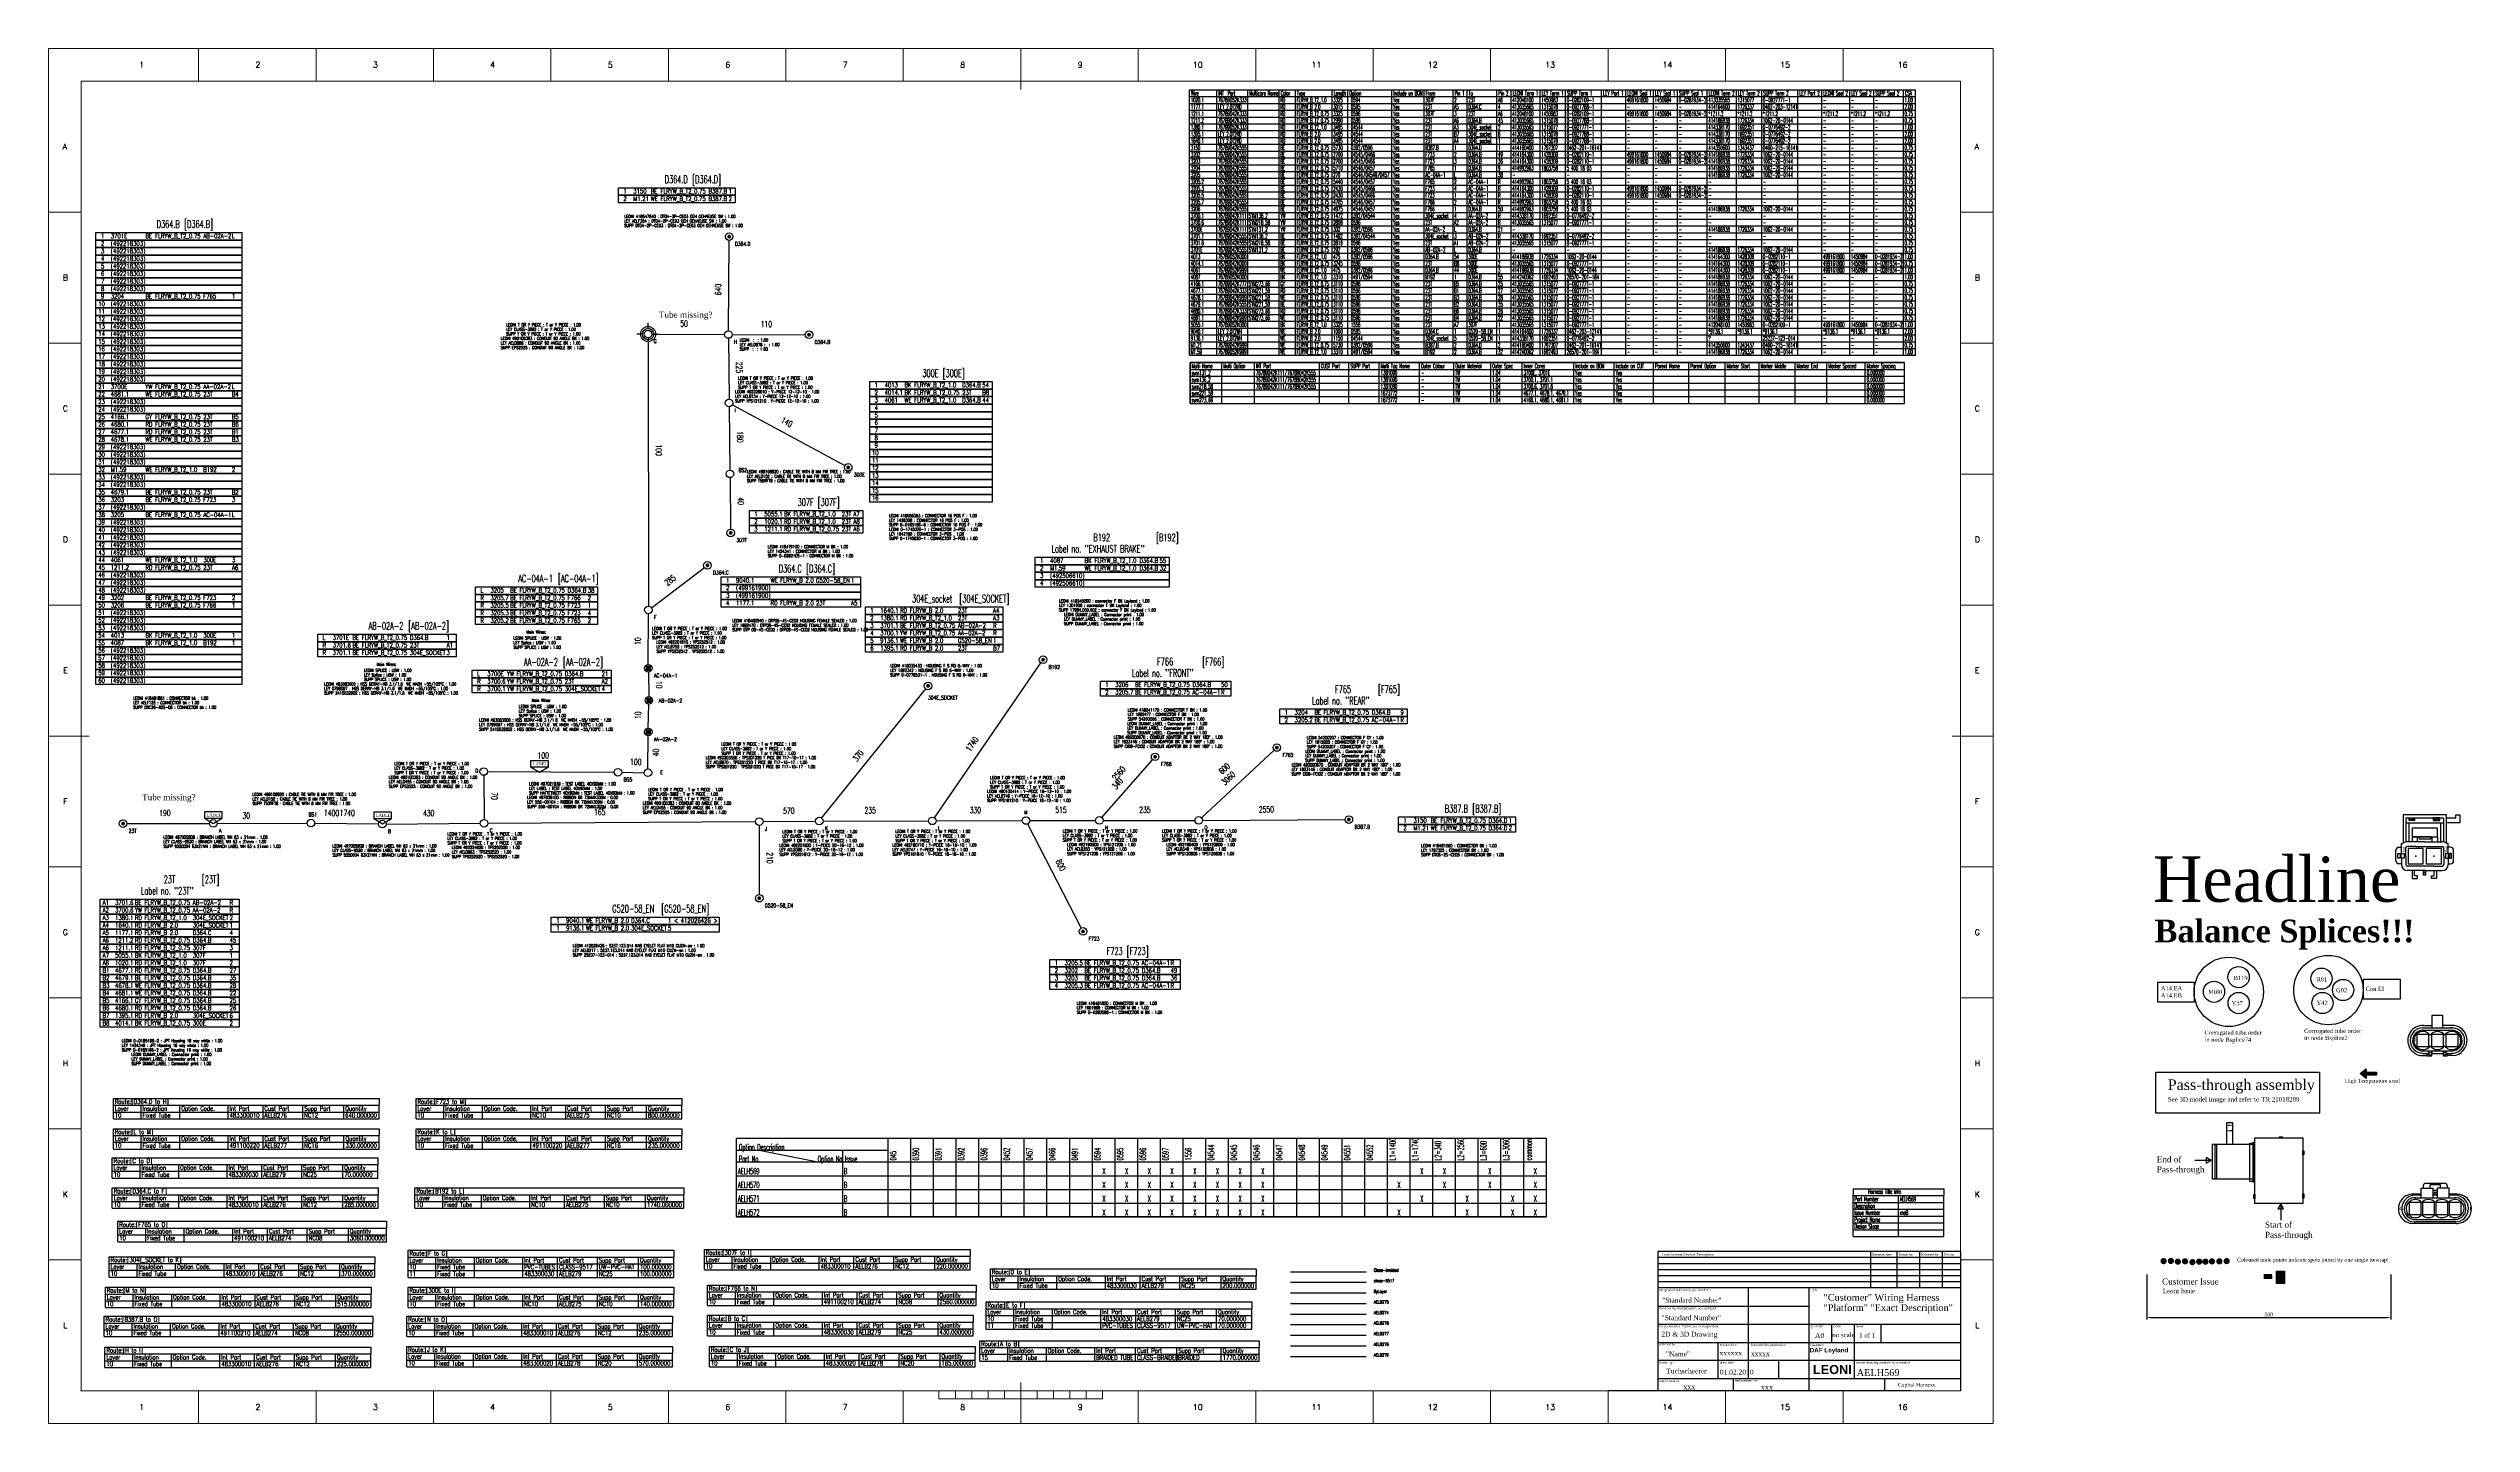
# Model space of a CAD drawing. Header units: millimetres. Extents: x 0 to 1601, y 0 to 909.
import ezdxf

# ---------------------------------------------------------------- set-up
doc = ezdxf.new("R2010")
doc.units = ezdxf.units.MM
doc.linetypes.add('HIDDEN', pattern=[9.525, 6.35, -3.175])
for name, color, linetype in [('LAYER_0', 7, 'Continuous'), ('Leoni-Beschriftungslayer', 7, 'Continuous'), ('SYMBOLS', 7, 'Continuous'), ('Unreferenced', 7, 'Continuous')]:
    doc.layers.add(name, color=color, linetype=linetype)
doc.styles.add('DEFAULT', font='simplex.shx', dxfattribs={"bigfont": 'bigfont'})
doc.styles.add('HS-BUNDLE-DIMENSION', font='ROMANS.SHX', dxfattribs={"width": 0.6, "height": 4})
doc.styles.add('HS-COMP-DESCRIPTION', font='ROMANS.SHX', dxfattribs={"width": 0.6, "height": 5})
doc.styles.add('HS-INSULATION-LEGEND', font='ROMANS.SHX', dxfattribs={"width": 0.7, "height": 2})
doc.styles.add('HS-NODE', font='ROMANS.SHX', dxfattribs={"width": 0.7, "height": 2.5})
doc.styles.add('HS-PART-NO', font='ROMANS.SHX', dxfattribs={"width": 0.7, "height": 2})
doc.styles.add('HS-TABLE-COMPOSITE', font='ROMANS.SHX', dxfattribs={"width": 0.5, "height": 4})
doc.styles.add('HS-TABLE-INSULATION', font='ROMANS.SHX', dxfattribs={"width": 0.7, "height": 3})
doc.styles.add('HS-TABLE-INTERNAL', font='ROMANS.SHX', dxfattribs={"width": 0.5, "height": 3})
doc.styles.add('HS-TABLE-MULTICORE', font='ROMANS.SHX', dxfattribs={"width": 0.5, "height": 3})
doc.styles.add('HS-TABLE-WIRE', font='ROMANS.SHX', dxfattribs={"width": 0.5, "height": 3})
doc.styles.add('HS-WIRE', font='ROMANS.SHX', dxfattribs={"width": 0.7, "height": 3})
doc.styles.get("Standard").update_dxf_attribs({"font": 'TIMES.TTF'})
doc.linetypes.add('AELB274', pattern='A,0.0001,["=",Standard,S=0.4,R=0,X=0,Y=-0.2],-0.0001,["[]",Standard,S=0.3,R=0,X=-0.05,Y=-0.15],-0.2', length=0.2002)
doc.linetypes.add('AELB275', pattern='A,0.0001,["=",Standard,S=0.4,R=0,X=0,Y=-0.2],-0.0001,["[]",Standard,S=0.3,R=0,X=-0.05,Y=-0.15],-0.2', length=0.2002)
doc.linetypes.add('AELB276', pattern='A,0.0001,["=",Standard,S=0.4,R=0,X=0,Y=-0.2],-0.0001,["[]",Standard,S=0.3,R=0,X=-0.05,Y=-0.15],-0.2', length=0.2002)
doc.linetypes.add('AELB277', pattern='A,0.0001,["=",Standard,S=0.4,R=0,X=0,Y=-0.2],-0.0001,["[]",Standard,S=0.3,R=0,X=-0.05,Y=-0.15],-0.2', length=0.2002)
doc.linetypes.add('AELB278', pattern='A,0.0001,["=",Standard,S=0.4,R=0,X=0,Y=-0.2],-0.0001,["[]",Standard,S=0.3,R=0,X=-0.05,Y=-0.15],-0.2', length=0.2002)
doc.linetypes.add('AELB279', pattern='A,0.0001,["=",Standard,S=0.4,R=0,X=0,Y=-0.2],-0.0001,["[]",Standard,S=0.3,R=0,X=-0.05,Y=-0.15],-0.2', length=0.2002)
doc.linetypes.add('class-9517', pattern='A,0.0001,-0.35,["=",Standard,S=1,R=0,X=-0.35,Y=-0.5],-0.35', length=0.7001)
doc.linetypes.add('Class-braided', pattern='A,0.0001,-0.1,["X",Standard,S=0.3,R=0,X=-0.1,Y=-0.15],-0.1', length=0.2001)
doc.linetypes.add('PVC_SLEEVE', pattern='A,0.4,-0.2,["X",Standard,S=0.3,R=0,X=-0.1,Y=-0.15],-0.2', length=0.8)
doc.dimstyles.new('ISO-25', dxfattribs={"dimtxt": 2.5, "dimasz": 2.5, "dimexe": 1.25, "dimexo": 0.625, "dimtad": 1, "dimtxsty": 'Standard', "dimcen": 2.5, "dimadec": 0, "dimazin": 0, "dimtfac": 1, "dimtmove": 0, "dimatfit": 3, "dimfxl": 0, "dimarcsym": 0})

# ---------------------------------------------------------------- blocks, each defined once
blk = doc.blocks.new('frame')
at = {"layer": 'Unreferenced', "color": 0, "linetype": 'Continuous', "lineweight": 0}
for p, q in [((791.5, 1921.7), (791.5, 3384)), ((791.5, 3384), (791.5, 1921.7)), ((2858.9, 3384), (791.5, 3384)), ((2858.9, 3384), (791.5, 3384)), ((951.1, 3384), (951.1, 3349.2)), ((1076, 3384), (1076, 3349.2)), ((1200.9, 3384), (1200.9, 3349.2)), ((1325.7, 3384), (1325.7, 3349.2)), ((1450.6, 3384), (1450.6, 3349.2)), ((1575.5, 3384), (1575.5, 3349.2)), ((1700.3, 3384), (1700.3, 3349.2)), ((1825.2, 3384), (1825.2, 3340.5)), ((1950.1, 3384), (1950.1, 3349.2)), ((2074.9, 3384), (2074.9, 3349.2)), ((2199.8, 3384), (2199.8, 3349.2)), ((2324.7, 3384), (2324.7, 3349.2)), ((2449.5, 3384), (2449.5, 3349.2)), ((2574.4, 3384), (2574.4, 3349.2)), ((2699.3, 3384), (2699.3, 3349.2)), ((2858.9, 3384), (2858.9, 1921.7)), ((2858.9, 1921.7), (2858.9, 3384)), ((826.2, 3349.2), (826.2, 1956.5)), ((2824.1, 3349.2), (826.2, 3349.2)), ((2824.1, 1956.5), (2824.1, 3349.3)), ((791.5, 3210), (826.2, 3210)), ((2824.1, 3210), (2858.9, 3210)), ((791.5, 3070.7), (826.2, 3070.7)), ((2824.1, 3070.7), (2858.9, 3070.7)), ((791.5, 2931.4), (826.2, 2931.4)), ((2824.1, 2931.4), (2858.9, 2931.4)), ((791.5, 2792.1), (826.2, 2792.1)), ((2824.1, 2792.1), (2858.9, 2792.1)), ((791.5, 2652.8), (834.9, 2652.8)), ((2815.4, 2652.8), (2858.9, 2652.8)), ((791.5, 2513.6), (826.2, 2513.6)), ((2824.1, 2513.6), (2858.9, 2513.6)), ((791.5, 2374.3), (826.2, 2374.3)), ((2824.1, 2374.3), (2858.9, 2374.3)), ((791.5, 2235), (826.2, 2235)), ((2824.1, 2235), (2858.9, 2235)), ((791.5, 2095.7), (826.2, 2095.7)), ((2824.1, 2095.7), (2858.9, 2095.7)), ((1825.2, 1921.7), (1825.2, 1965.2)), ((826.2, 1956.5), (2824.1, 1956.5)), ((951.1, 1956.5), (951.1, 1921.7)), ((1076, 1956.5), (1076, 1921.7)), ((1200.9, 1956.5), (1200.9, 1921.7)), ((1325.7, 1956.5), (1325.7, 1921.7)), ((1450.6, 1956.5), (1450.6, 1921.7)), ((1575.5, 1956.5), (1575.5, 1921.7)), ((1700.3, 1956.5), (1700.3, 1921.7)), ((1738.2, 1956.5), (1738.2, 1947.8)), ((1738.2, 1947.8), (1912.1, 1947.8)), ((1755.6, 1956.5), (1755.6, 1947.8)), ((1773, 1956.5), (1773, 1947.8)), ((1790.4, 1956.5), (1790.4, 1947.8)), ((1807.8, 1956.5), (1807.8, 1947.8)), ((1842.6, 1956.5), (1842.6, 1947.8)), ((1860, 1956.5), (1860, 1947.8)), ((1877.4, 1956.5), (1877.4, 1947.8)), ((1894.7, 1956.5), (1894.7, 1947.8)), ((1912.1, 1956.5), (1912.1, 1947.8)), ((1950.1, 1956.5), (1950.1, 1921.7)), ((2074.9, 1956.5), (2074.9, 1921.7)), ((2199.8, 1956.5), (2199.8, 1921.7)), ((2324.7, 1956.5), (2324.7, 1921.7)), ((2449.5, 1956.5), (2449.5, 1921.7)), ((2574.4, 1956.5), (2574.4, 1921.7)), ((2699.3, 1956.5), (2699.3, 1921.7)), ((791.5, 1921.7), (2858.9, 1921.7)), ((791.5, 1921.7), (2858.9, 1921.7))]:
    blk.add_line(p, q, dxfattribs=at)
blk.add_point((826.2, 1956.5), dxfattribs=at)
blk.add_point((826.2, 1956.5), dxfattribs=at)
at = {"layer": 'Unreferenced', "color": 0, "linetype": 'Continuous', "lineweight": 0, "style": 'DEFAULT'}
for s, p in [('1', (888, 3363.6)), ('2', (1011.5, 3363.6)), ('3', (1136.4, 3363.6)), ('4', (1261.1, 3363.6)), ('5', (1386.1, 3363.6)), ('6', (1511.1, 3363.6)), ('7', (1635.9, 3363.6)), ('8', (1760.7, 3363.6)), ('9', (1885.7, 3363.6)), ('10', (2008.1, 3363.6)), ('11', (2134.3, 3363.6)), ('12', (2257.9, 3363.6)), ('13', (2382.7, 3363.6)), ('14', (2507.5, 3363.6)), ('15', (2632.5, 3363.6)), ('16', (2757.5, 3363.6)), ('A', (806.5, 3276.6)), ('A', (2839.2, 3276.6)), ('B', (806.8, 3137.3)), ('B', (2839.5, 3137.3)), ('C', (806.7, 2998.1)), ('C', (2839.3, 2998.1)), ('D', (806.8, 2858.8)), ('D', (2839.5, 2858.8)), ('E', (807, 2719.5)), ('E', (2839.6, 2719.5)), ('F', (807, 2580.2)), ('F', (2839.6, 2580.2)), ('G', (806.7, 2441)), ('G', (2839.3, 2441)), ('H', (806.8, 2301.7)), ('H', (2839.5, 2301.7)), ('K', (806.8, 2162.4)), ('K', (2839.5, 2162.4)), ('L', (807.1, 2023.1)), ('L', (2839.8, 2023.1)), ('1', (888, 1936.1)), ('2', (1011.5, 1936.1)), ('3', (1136.4, 1936.1)), ('4', (1261.1, 1936.1)), ('5', (1386.1, 1936.1)), ('6', (1511.1, 1936.1)), ('7', (1635.9, 1936.1)), ('8', (1760.7, 1936.1)), ('9', (1885.7, 1936.1)), ('10', (2008.1, 1936.1)), ('11', (2134.3, 1936.1)), ('12', (2257.9, 1936.1)), ('13', (2382.7, 1936.1)), ('14', (2507.5, 1936.1)), ('15', (2632.5, 1936.1)), ('16', (2757.5, 1936.1))]:
    blk.add_text(s, height=6.09, dxfattribs=at).set_placement(p)
blk = doc.blocks.new('*D2')
at = {"layer": 'Defpoints', "color": 0}
for p in [(1386.5, 99.3), (1547.9, 99.3), (1547.9, 70.1)]:
    blk.add_point(p, dxfattribs=at)
at = {"layer": 'Leoni-Beschriftungslayer', "color": 0, "lineweight": -2}
for p, q in [((1386.5, 98.6), (1386.5, 68.8)), ((1547.9, 98.6), (1547.9, 68.8)), ((1389, 70.1), (1545.4, 70.1))]:
    blk.add_line(p, q, dxfattribs=at)
at = {"layer": 'Leoni-Beschriftungslayer', "color": 0}
for points in [[(1389, 70.5), (1389, 69.6), (1386.5, 70.1)], [(1545.4, 70.5), (1545.4, 69.6), (1547.9, 70.1)]]:
    blk.add_solid(points, dxfattribs=at)
at = {"layer": 'Leoni-Beschriftungslayer', "color": 0, "insert": (1467.2, 72), "char_height": 2.5, "attachment_point": 5}
blk.add_mtext('500', dxfattribs=at)
blk = doc.blocks.new('Red arrow')
h = blk.add_hatch(color=1)
h.paths.add_polyline_path([(355.2, 267), (357.3, 267), (357.3, 264.3), (355.2, 264.3)], flags=16)
h.paths.add_polyline_path([(355.2, 273.8), (357.3, 273.8), (357.3, 264.3), (355.2, 264.3)])
h.paths.add_polyline_path([(356.2, 263), (353, 267), (359.5, 267)])
h = blk.add_hatch(color=1)
h.paths.add_polyline_path([(355.2, 273.8), (357.3, 273.8), (357.3, 264.3), (355.2, 264.3)])
h.paths.add_polyline_path([(356.2, 263), (353, 267), (359.5, 267)])
at = {"color": 1}
for p, q in [((353, 267), (359.5, 267)), ((356.2, 263), (353, 267)), ((359.5, 267), (356.2, 263))]:
    blk.add_line(p, q, dxfattribs=at)
for points in [[(355.2, 273.8), (357.3, 273.8), (357.3, 264.3), (355.2, 264.3)], [(355.2, 267), (357.3, 267), (357.3, 264.3), (355.2, 264.3)]]:
    blk.add_lwpolyline(points, close=True, dxfattribs=at)
blk = doc.blocks.new('418479100')
at = {"layer": 'LAYER_0', "color": 7}
for points in [[(-9.5, 20.2), (-3.3, 20.2)], [(-9.5, 18.7), (10.1, 18.7)], [(-9.5, 18.6), (-9.5, 18.7)], [(-9.3, 17), (9.9, 17)], [(-3.2, 18.7), (-3.2, 27), (3.6, 27), (3.6, 18.7)], [(9.9, 20.2), (3.5, 20.2)], [(-13.4, 6.2), (-5.4, 6.2), (-5.4, 14.2), (-13.4, 14.2), (-13.4, 6.2)], [(-9.7, 0.2), (-6.7, 0.2)], [(-9.5, 1.7), (-6.8, 1.7)], [(-9.4, 3.4), (9.9, 3.4)], [(-6.8, 1.7), (-6.8, 0), (-3.5, 0), (-3.6, 1.7)], [(-6.8, 1.7), (-5.8, 1.7)], [(-5.8, 2.5), (-5.8, 3.4)], [(-5.8, 2.5), (-5.8, 0.8), (-3.5, 0.8)], [(-5.8, 2.4), (-3.6, 2.4)], [(-3.8, 6.2), (4.2, 6.2), (4.2, 14.2), (-3.8, 14.2), (-3.8, 6.2)], [(-3.6, 3.4), (-3.6, 1.7)], [(-3.6, 1.7), (3.9, 1.7)], [(3.9, 3.4), (3.9, 1.7)], [(5.9, 2.5), (5.9, 0.8), (3.9, 0.8)], [(3.9, 2.4), (6, 2.4)], [(3.9, 2.1), (3.9, 0), (6.9, 0)], [(5.8, 6.2), (13.8, 6.2), (13.8, 14.2), (5.8, 14.2), (5.8, 6.2)], [(5.9, 2.5), (5.9, 3.4)], [(6.9, 1.7), (5.9, 1.7)], [(6.9, 1.7), (9.7, 1.7)], [(6.9, 1.7), (6.9, 0)], [(10.4, 0.2), (7.1, 0.2)]]:
    blk.add_lwpolyline(points, dxfattribs=at)
for centre, radius, start, end in [((-9.4, 10.2), 10, 87.875, 268.47), ((-9.4, 10.2), 8.4, 90.469, 269.22), ((-9.4, 10.2), 6.8, 94.25, 275.31), ((-9.4, 10.2), 6, 36.906, 323.16), ((-9.4, 10.2), 6.8, 88.656, 94.25), ((0.2, 10.2), 6, 36.875, 142.91), ((9.8, 10.2), 6, 216.88, 143.19), ((9.8, 10.2), 8.4, 269.66, 95.406), ((9.8, 10.2), 6.8, 264.59, 90.531), ((9.8, 10.2), 10, 273.59, 92.969), ((0.2, 10.2), 6, 216.81, 323.13)]:
    blk.add_arc(centre, radius, start, end, dxfattribs=at)
for s, p in [('1', (-15.3, 9.4)), ('3', (13.8, 9.6))]:
    blk.add_text(s, height=2.4, dxfattribs=at).set_placement(p)
blk = doc.blocks.new('497005809')
at = {"layer": 'LAYER_0', "color": 7}
for points in [[(-5.8712, 7.5556), (-5.8712, 3.4916), (5.868, 3.4916), (5.868, 7.5556), (-5.8712, 7.5556)], [(-5.8712, 3.4916), (0, 0), (5.868, 3.4916)]]:
    blk.add_lwpolyline(points, dxfattribs=at)
blk.add_text('LABEL', height=2.00004, dxfattribs=at).set_placement((-4.4932, 4.5116))
blk = doc.blocks.new('497021939')
at = {"layer": 'LAYER_0', "color": 7}
for points in [[(-5.8712, 7.5556), (-5.8712, 3.4916), (5.868, 3.4916), (5.868, 7.5556), (-5.8712, 7.5556)], [(-5.8712, 3.4916), (0, 0), (5.868, 3.4916)]]:
    blk.add_lwpolyline(points, dxfattribs=at)
blk.add_text('LABEL', height=2.00004, dxfattribs=at).set_placement((-4.4932, 4.5116))
blk = doc.blocks.new('418481800')
at = {"layer": 'LAYER_0', "color": 7}
for points in [[(-9.1, 19.4), (-14.2, 19.4)], [(-12.9, 17), (12.7, 17)], [(-9.1, 18.6), (-12.8, 18.6)], [(-9.1, 17.1), (-9.1, 23.3), (-1.4, 23.3), (-1.4, 17.1)], [(-7.7, 23.4), (-7.7, 25.1)], [(-6.3, 26.5), (6.5, 26.5)], [(-3.2, 23.4), (-3.2, 25.6), (3.4, 25.6), (3.4, 23.4)], [(-1.4, 22), (1.3, 22)], [(1.4, 19.4), (-1.4, 19.4)], [(1.4, 18.6), (-1.4, 18.6)], [(-1.3, 20.7), (1.3, 20.7)], [(9.2, 17.1), (9.2, 23.3), (1.4, 23.3), (1.4, 17.1)], [(8, 25.1), (8, 23.4)], [(14.3, 19.4), (9.2, 19.4)], [(13.1, 18.6), (9.2, 18.6)], [(13.5, 18.6), (13.1, 18.6)], [(14.3, 19.4), (14.7, 19.4)], [(-17.2, 5.8), (-9.2, 5.8), (-9.2, 13.8), (-17.2, 13.8), (-17.2, 5.8)], [(13.8, 0), (-14.1, 0)], [(-13, 2.5), (13.5, 2.5)], [(13.5, 1), (-12.6, 1)], [(-8.4, 5.8), (-0.4, 5.8), (-0.4, 13.8), (-8.4, 13.8), (-8.4, 5.8)], [(0.5, 5.8), (8.5, 5.8), (8.5, 13.8), (0.5, 13.8), (0.5, 5.8)], [(9.2, 5.8), (17.2, 5.8), (17.2, 13.8), (9.2, 13.8), (9.2, 5.8)], [(13.6, 2.6), (13.5, 2.5)]]:
    blk.add_lwpolyline(points, dxfattribs=at)
for centre, radius, start, end in [((-14.6, 9.7), 9.68, 87.906, 273.34), ((-13.2, 9.8), 8.8, 87.906, 273.34), ((-13.2, 9.8), 7.2, 86.844, 269.75), ((-6.3, 25.1), 1.44, 90, 180), ((6.5, 25.1), 1.44, 0, 90), ((13.2, 9.8), 7.2, 273.75, 93.469), ((13.2, 9.8), 8.8, 272.31, 87.938), ((14.4, 9.7), 9.68, 272.28, 87.938), ((-13.2, 9.8), 6, 43.281, 317.19), ((-4.4, 9.8), 6, 42.375, 137.31), ((-4.4, 9.8), 6, 222.78, 317.78), ((4.5, 9.8), 6, 41.5, 138.31), ((4.5, 9.8), 6, 222.25, 316.16), ((13.2, 9.8), 6, 223.84, 135.94), ((14.4, 9.7), 9.68, 265.91, 272.28)]:
    blk.add_arc(centre, radius, start, end, dxfattribs=at)
for s, p in [('4', (-23.9, 8.6)), ('1', (22.3, 8.6))]:
    blk.add_text(s, height=2.4, dxfattribs=at).set_placement(p)
blk = doc.blocks.new('FRAMATONE1_5', base_point=(105.27, 73.66))
at = {"layer": 'LAYER_0', "color": 7}
for points in [[(117.49, 94.7), (88.9, 94.7), (88.9, 92.7)], [(88.9, 92.7), (88.9, 82.7)], [(88.9, 85.788), (88.9, 75.938)], [(90.9, 82.7), (90.9, 92.7)], [(90.9, 92.7), (115.49, 92.7)], [(90.9, 89.348), (115.49, 89.348)], [(90.9, 76.748), (90.9, 85.788)], [(92.719, 89.348), (92.719, 76.788)], [(92.775, 92.7), (96.303, 92.7), (96.303, 90.9), (92.775, 90.9), (92.775, 92.7)], [(93.828, 92.523), (92.952, 91.646)], [(93.796, 91.077), (95.243, 92.523)], [(94.9, 85.788), (94.9, 80.119), (111.56, 80.119), (111.56, 85.788), (94.9, 85.788)], [(98.315, 76.788), (98.315, 80.119), (94.9, 80.119), (94.9, 76.788)], [(96.126, 91.992), (95.211, 91.077)], [(99.147, 80.119), (99.147, 80.119), (107.23, 80.119), (107.23, 80.119), (99.147, 80.119)], [(99.504, 80.119), (99.504, 78.835), (107.17, 78.835), (107.17, 80.119)], [(108.15, 76.788), (108.15, 80.119), (111.56, 80.119), (111.56, 76.788)], [(113.1, 92.7), (108.72, 92.7), (108.72, 90.9), (113.1, 90.9), (113.1, 92.7)], [(108.9, 92.039), (109.38, 92.523)], [(110.79, 92.523), (109.35, 91.077)], [(110.76, 91.077), (112.21, 92.523)], [(112.92, 91.818), (112.18, 91.077)], [(113.6, 89.348), (113.6, 76.788)], [(115.49, 92.7), (115.49, 82.7)], [(115.49, 85.788), (115.49, 76.75)], [(117.49, 92.7), (117.49, 94.7)], [(117.49, 82.7), (117.49, 92.7)], [(126.43, 92.664), (126.43, 89.348), (117.49, 89.348), (117.49, 92.664), (123.61, 92.664)], [(117.49, 75.945), (117.49, 85.788)], [(123.61, 92.664), (123.61, 94.64), (126.43, 94.64), (126.43, 92.664)], [(84.107, 64.242), (84.107, 71.243)], [(86.901, 68.972), (86.901, 66.009), (85.419, 66.009), (85.419, 68.972), (86.901, 68.972)], [(86.107, 73.243), (87.659, 73.243)], [(89.503, 65.984), (87.503, 65.984), (87.503, 68.984), (89.503, 68.984), (89.503, 65.984)], [(87.7, 75.788), (88.7, 75.788)], [(87.7, 68.984), (87.7, 75.788)], [(87.7, 65.984), (87.7, 61.788)], [(90.7, 67.288), (90.7, 72.788)], [(90.7, 67.288), (90.7, 61.788)], [(97.2, 73.788), (91.7, 73.788)], [(103.17, 76.788), (91.761, 76.788)], [(92.2, 62.288), (102.2, 62.288), (102.2, 72.288), (92.2, 72.288), (92.2, 62.288)], [(97.2, 73.788), (114.7, 73.788)], [(103.17, 76.788), (114.5, 76.788)], [(104.2, 62.288), (114.2, 62.288), (114.2, 72.288), (104.2, 72.288), (104.2, 62.288)], [(115.7, 67.288), (115.7, 72.788)], [(115.7, 67.288), (115.7, 61.788)], [(116.82, 65.984), (118.82, 65.984), (118.82, 68.984), (116.82, 68.984), (116.82, 65.984)], [(118.7, 75.788), (117.7, 75.788)], [(118.7, 68.984), (118.7, 75.788)], [(120.25, 73.243), (118.7, 73.243)], [(118.7, 65.984), (118.7, 61.788)], [(119.46, 68.972), (119.46, 66.009), (120.94, 66.009), (120.94, 68.972), (119.46, 68.972)], [(122.25, 64.242), (122.25, 71.243)], [(87.659, 62.243), (86.107, 62.243)], [(109.2, 60.788), (91.7, 60.788)], [(103.35, 57.788), (91.7, 57.788)], [(94.876, 57.788), (94.876, 52.62), (98.325, 52.62), (98.325, 53.811)], [(98.325, 53.811), (98.325, 54.42), (96.444, 54.42), (96.444, 57.781)], [(102.02, 57.788), (102.02, 54.877), (103.84, 54.877), (103.84, 57.788), (102.02, 57.788)], [(102.75, 57.61), (102.2, 57.066)], [(102.2, 55.652), (103.67, 57.117)], [(103.67, 55.703), (103.02, 55.054)], [(103.35, 57.788), (114.7, 57.788)], [(110.99, 57.788), (110.99, 52.62), (107.54, 52.62), (107.54, 53.811)], [(107.54, 53.811), (107.54, 54.42), (109.43, 54.42), (109.43, 57.781)], [(109.2, 60.788), (114.7, 60.788)], [(118.7, 62.243), (120.25, 62.243)]]:
    blk.add_lwpolyline(points, dxfattribs=at)
for centre, radius, start, end in [((86.107, 71.243), 2, 90, 180), ((86.107, 64.242), 2, 180, 270), ((91.561, 72.236), 4.561, 86.528, 128.85), ((91.7, 72.788), 1, 90, 180), ((114.84, 72.236), 4.561, 51.152, 94.426), ((114.7, 72.788), 1, 0, 90), ((120.25, 71.243), 2, 0, 90), ((120.25, 64.242), 2, 270, 0), ((91.7, 61.788), 4, 180, 270), ((91.7, 61.788), 1, 180, 270), ((114.7, 61.788), 1, 270, 0), ((114.7, 61.788), 4, 270, 0)]:
    blk.add_arc(centre, radius, start, end, dxfattribs=at)
for p in [(97.2, 67.288), (109.2, 67.288)]:
    blk.add_point(p, dxfattribs=at)
for s, p in [('1', (88.238, 70.32)), ('2', (116.2, 70.581))]:
    blk.add_text(s, height=3, dxfattribs=at).set_placement(p)
blk = doc.blocks.new('418041170')
at = {"layer": 'SYMBOLS', "color": 7}
blk.add_blockref('FRAMATONE1_5', (2.34, 18.783), dxfattribs=at)

msp = doc.modelspace()

# ---------------------------------------------------------------- hatches: boundary and pattern name
at = {"layer": 'Leoni-Beschriftungslayer'}
h = msp.add_hatch(color=224, dxfattribs=at)
edge = h.paths.add_edge_path()
edge.add_arc((1397.671, 107.361), 2.07, 0, 360)
h = msp.add_hatch(color=141, dxfattribs=at)
edge = h.paths.add_edge_path()
edge.add_arc((1402.497, 107.476), 2.07, 0, 360)
h = msp.add_hatch(color=1, dxfattribs=at)
edge = h.paths.add_edge_path()
edge.add_arc((1407.085, 107.003), 2.07, 0, 360)
h = msp.add_hatch(color=170, dxfattribs=at)
edge = h.paths.add_edge_path()
edge.add_arc((1411.884, 107.266), 2.07, 0, 360)
h = msp.add_hatch(color=3, dxfattribs=at)
edge = h.paths.add_edge_path()
edge.add_arc((1416.745, 106.696), 2.07, 0, 360)
h = msp.add_hatch(color=26, dxfattribs=at)
edge = h.paths.add_edge_path()
edge.add_arc((1421.207, 107.026), 2.07, 0, 360)
h = msp.add_hatch(color=40, dxfattribs=at)
edge = h.paths.add_edge_path()
edge.add_arc((1425.334, 106.976), 2.07, 0, 360)
h = msp.add_hatch(color=4, dxfattribs=at)
edge = h.paths.add_edge_path()
edge.add_arc((1429.623, 107.171), 2.07, 0, 360)
h = msp.add_hatch(color=12, dxfattribs=at)
edge = h.paths.add_edge_path()
edge.add_arc((1434.53, 107.2), 2.07, 0, 360)
h = msp.add_hatch(color=211, dxfattribs=at)
edge = h.paths.add_edge_path()
edge.add_arc((1439.384, 107.391), 2.07, 0, 360)
msp.add_hatch(color=2, dxfattribs=at).paths.add_polyline_path([(1469.42, 98.938), (1469.426, 95.474), (1463.887, 95.463), (1463.88, 98.927)])
at = {"layer": 'Leoni-Beschriftungslayer', "true_color": 0xf2f2f2}
msp.add_hatch(color=7, dxfattribs=at).paths.add_polyline_path([(1472.316, 100.777), (1477.512, 100.777), (1477.512, 92.469), (1472.316, 92.469)])

# ---------------------------------------------------------------- linework, layer by layer
at = {"color": 7, "linetype": 'Continuous'}
for points in [[(754.071, 706.086), (754.071, 881.586)], [(754.071, 881.586), (1233.785, 881.586)], [(772.071, 706.086), (772.071, 881.586)], [(792.499, 706.086), (792.499, 881.586)], [(813.285, 706.086), (813.285, 881.586)], [(823.999, 706.086), (823.999, 881.586)], [(848.214, 706.086), (848.214, 881.586)], [(858.642, 706.086), (858.642, 881.586)], [(887.785, 706.086), (887.785, 881.586)], [(909.071, 706.086), (909.071, 881.586)], [(928.142, 706.086), (928.142, 881.586)], [(937.499, 706.086), (937.499, 881.586)], [(957.142, 706.086), (957.142, 881.586)], [(966.499, 706.086), (966.499, 881.586)], [(985.714, 706.086), (985.714, 881.586)], [(1002.499, 706.086), (1002.499, 881.586)], [(1026.356, 706.086), (1026.356, 881.586)], [(1042.285, 706.086), (1042.285, 881.586)], [(1060.642, 706.086), (1060.642, 881.586)], [(1076.571, 706.086), (1076.571, 881.586)], [(1096.142, 706.086), (1096.142, 881.586)], [(1115.356, 706.086), (1115.356, 881.586)], [(1132.142, 706.086), (1132.142, 881.586)], [(1155.999, 706.086), (1155.999, 881.586)], [(1171.928, 706.086), (1171.928, 881.586)], [(1190.285, 706.086), (1190.285, 881.586)], [(1206.214, 706.086), (1206.214, 881.586)], [(1225.785, 706.086), (1225.785, 881.586)], [(1233.785, 706.086), (1233.785, 881.586)], [(754.071, 877.086), (1233.785, 877.086)], [(754.071, 872.586), (1233.785, 872.586)], [(754.071, 868.086), (1233.785, 868.086)], [(754.071, 863.586), (1233.785, 863.586)], [(754.071, 859.086), (1233.785, 859.086)], [(754.071, 854.586), (1233.785, 854.586)], [(754.071, 850.086), (1233.785, 850.086)], [(754.071, 845.586), (1233.785, 845.586)], [(754.071, 841.086), (1233.785, 841.086)], [(754.071, 836.586), (1233.785, 836.586)], [(376.65, 811.88), (376.65, 816.86), (453.85, 816.86), (453.85, 811.88), (376.65, 811.88)], [(754.071, 832.086), (1233.785, 832.086)], [(754.071, 827.586), (1233.785, 827.586)], [(754.071, 823.086), (1233.785, 823.086)], [(754.071, 818.586), (1233.785, 818.586)], [(376.65, 806.9), (376.65, 811.88), (453.85, 811.88), (453.85, 806.9), (376.65, 806.9)], [(754.071, 814.086), (1233.785, 814.086)], [(754.071, 809.586), (1233.785, 809.586)], [(754.071, 805.086), (1233.785, 805.086)], [(754.071, 800.586), (1233.785, 800.586)], [(31.354, 782.284), (31.354, 787.264), (127.754, 787.264), (127.754, 782.284), (31.354, 782.284)], [(754.071, 796.086), (1233.785, 796.086)], [(754.071, 791.586), (1233.785, 791.586)], [(754.071, 787.086), (1233.785, 787.086)], [(31.354, 777.304), (31.354, 782.284), (127.754, 782.284), (127.754, 777.304), (31.354, 777.304)], [(31.354, 772.324), (31.354, 777.304), (127.754, 777.304), (127.754, 772.324), (31.354, 772.324)], [(31.354, 767.344), (31.354, 772.324), (127.754, 772.324), (127.754, 767.344), (31.354, 767.344)], [(754.071, 782.586), (1233.785, 782.586)], [(754.071, 778.086), (1233.785, 778.086)], [(754.071, 773.586), (1233.785, 773.586)], [(754.071, 769.086), (1233.785, 769.086)], [(31.354, 762.364), (31.354, 767.344), (127.754, 767.344), (127.754, 762.364), (31.354, 762.364)], [(31.354, 757.384), (31.354, 762.364), (127.754, 762.364), (127.754, 757.384), (31.354, 757.384)], [(31.354, 752.404), (31.354, 757.384), (127.754, 757.384), (127.754, 752.404), (31.354, 752.404)], [(754.071, 764.586), (1233.785, 764.586)], [(754.071, 760.086), (1233.785, 760.086)], [(754.071, 755.586), (1233.785, 755.586)], [(31.354, 747.424), (31.354, 752.404), (127.754, 752.404), (127.754, 747.424), (31.354, 747.424)], [(31.354, 742.444), (31.354, 747.424), (127.754, 747.424), (127.754, 742.444), (31.354, 742.444)], [(31.354, 737.464), (31.354, 742.444), (127.754, 742.444), (127.754, 737.464), (31.354, 737.464)], [(31.354, 732.484), (31.354, 737.464), (127.754, 737.464), (127.754, 732.484), (31.354, 732.484)], [(754.071, 751.086), (1233.785, 751.086)], [(754.071, 746.586), (1233.785, 746.586)], [(754.071, 742.086), (1233.785, 742.086)], [(754.071, 737.586), (1233.785, 737.586)], [(31.354, 727.504), (31.354, 732.484), (127.754, 732.484), (127.754, 727.504), (31.354, 727.504)], [(31.354, 722.524), (31.354, 727.504), (127.754, 727.504), (127.754, 722.524), (31.354, 722.524)], [(31.354, 717.544), (31.354, 722.524), (127.754, 722.524), (127.754, 717.544), (31.354, 717.544)], [(754.071, 733.086), (1233.785, 733.086)], [(754.071, 728.586), (1233.785, 728.586)], [(754.071, 724.086), (1233.785, 724.086)], [(31.354, 712.564), (31.354, 717.544), (127.754, 717.544), (127.754, 712.564), (31.354, 712.564)], [(31.354, 707.584), (31.354, 712.564), (127.754, 712.564), (127.754, 707.584), (31.354, 707.584)], [(31.354, 702.604), (31.354, 707.584), (127.754, 707.584), (127.754, 702.604), (31.354, 702.604)], [(754.071, 719.586), (1233.785, 719.586)], [(754.071, 715.086), (1233.785, 715.086)], [(754.071, 710.586), (1233.785, 710.586)], [(754.071, 706.086), (1233.785, 706.086)], [(31.354, 697.624), (31.354, 702.604), (127.754, 702.604), (127.754, 697.624), (31.354, 697.624)], [(31.354, 692.644), (31.354, 697.624), (127.754, 697.624), (127.754, 692.644), (31.354, 692.644)], [(31.354, 687.664), (31.354, 692.644), (127.754, 692.644), (127.754, 687.664), (31.354, 687.664)], [(542.681, 683.767), (542.681, 688.747), (623.581, 688.747), (623.581, 683.767), (542.681, 683.767)], [(754.476, 674.279), (1226.533, 674.279), (1226.533, 701.279), (754.476, 701.279), (754.476, 674.279)], [(754.476, 674.279), (754.476, 701.279)], [(754.476, 701.279), (1226.533, 701.279)], [(754.476, 696.779), (1226.533, 696.779)], [(754.476, 692.279), (1226.533, 692.279)], [(775.297, 674.279), (775.297, 701.279)], [(796.904, 674.279), (796.904, 701.279)], [(839.804, 674.279), (839.804, 701.279)], [(859.369, 674.279), (859.369, 701.279)], [(879.326, 674.279), (879.326, 701.279)], [(906.04, 674.279), (906.04, 701.279)], [(928.669, 674.279), (928.669, 701.279)], [(953.026, 674.279), (953.026, 701.279)], [(973.769, 674.279), (973.769, 701.279)], [(1007.869, 674.279), (1007.869, 701.279)], [(1034.583, 674.279), (1034.583, 701.279)], [(1060.669, 674.279), (1060.669, 701.279)], [(1083.926, 674.279), (1083.926, 701.279)], [(1107.969, 674.279), (1107.969, 701.279)], [(1130.361, 674.279), (1130.361, 701.279)], [(1154.326, 674.279), (1154.326, 701.279)], [(1175.226, 674.279), (1175.226, 701.279)], [(1200.526, 674.279), (1200.526, 701.279)], [(1226.533, 674.279), (1226.533, 701.279)], [(31.354, 682.684), (31.354, 687.664), (127.754, 687.664), (127.754, 682.684), (31.354, 682.684)], [(31.354, 677.704), (31.354, 682.684), (127.754, 682.684), (127.754, 677.704), (31.354, 677.704)], [(31.354, 672.724), (31.354, 677.704), (127.754, 677.704), (127.754, 672.724), (31.354, 672.724)], [(31.354, 667.744), (31.354, 672.724), (127.754, 672.724), (127.754, 667.744), (31.354, 667.744)], [(542.681, 678.787), (542.681, 683.767), (623.581, 683.767), (623.581, 678.787), (542.681, 678.787)], [(542.681, 673.807), (542.681, 678.787), (623.581, 678.787), (623.581, 673.807), (542.681, 673.807)], [(542.681, 668.827), (542.681, 673.807), (623.581, 673.807), (623.581, 668.827), (542.681, 668.827)], [(754.476, 687.779), (1226.533, 687.779)], [(754.476, 683.279), (1226.533, 683.279)], [(754.476, 678.779), (1226.533, 678.779)], [(754.476, 674.279), (1226.533, 674.279)], [(31.354, 662.764), (31.354, 667.744), (127.754, 667.744), (127.754, 662.764), (31.354, 662.764)], [(31.354, 657.784), (31.354, 662.764), (127.754, 662.764), (127.754, 657.784), (31.354, 657.784)], [(31.354, 652.804), (31.354, 657.784), (127.754, 657.784), (127.754, 652.804), (31.354, 652.804)], [(542.681, 663.847), (542.681, 668.827), (623.581, 668.827), (623.581, 663.847), (542.681, 663.847)], [(542.681, 658.867), (542.681, 663.847), (623.581, 663.847), (623.581, 658.867), (542.681, 658.867)], [(542.681, 653.887), (542.681, 658.867), (623.581, 658.867), (623.581, 653.887), (542.681, 653.887)], [(31.354, 647.824), (31.354, 652.804), (127.754, 652.804), (127.754, 647.824), (31.354, 647.824)], [(31.354, 642.844), (31.354, 647.824), (127.754, 647.824), (127.754, 642.844), (31.354, 642.844)], [(31.354, 637.864), (31.354, 642.844), (127.754, 642.844), (127.754, 637.864), (31.354, 637.864)], [(542.681, 648.907), (542.681, 653.887), (623.581, 653.887), (623.581, 648.907), (542.681, 648.907)], [(542.681, 643.927), (542.681, 648.907), (623.581, 648.907), (623.581, 643.927), (542.681, 643.927)], [(542.681, 638.947), (542.681, 643.927), (623.581, 643.927), (623.581, 638.947), (542.681, 638.947)], [(31.354, 632.884), (31.354, 637.864), (127.754, 637.864), (127.754, 632.884), (31.354, 632.884)], [(31.354, 627.904), (31.354, 632.884), (127.754, 632.884), (127.754, 627.904), (31.354, 627.904)], [(31.354, 622.924), (31.354, 627.904), (127.754, 627.904), (127.754, 622.924), (31.354, 622.924)], [(542.681, 633.967), (542.681, 638.947), (623.581, 638.947), (623.581, 633.967), (542.681, 633.967)], [(542.681, 628.987), (542.681, 633.967), (623.581, 633.967), (623.581, 628.987), (542.681, 628.987)], [(542.681, 624.007), (542.681, 628.987), (623.581, 628.987), (623.581, 624.007), (542.681, 624.007)], [(31.354, 617.944), (31.354, 622.924), (127.754, 622.924), (127.754, 617.944), (31.354, 617.944)], [(31.354, 612.964), (31.354, 617.944), (127.754, 617.944), (127.754, 612.964), (31.354, 612.964)], [(31.354, 607.984), (31.354, 612.964), (127.754, 612.964), (127.754, 607.984), (31.354, 607.984)], [(542.681, 619.027), (542.681, 624.007), (623.581, 624.007), (623.581, 619.027), (542.681, 619.027)], [(542.681, 614.047), (542.681, 619.027), (623.581, 619.027), (623.581, 614.047), (542.681, 614.047)], [(542.681, 609.067), (542.681, 614.047), (623.581, 614.047), (623.581, 609.067), (542.681, 609.067)], [(31.354, 603.004), (31.354, 607.984), (127.754, 607.984), (127.754, 603.004), (31.354, 603.004)], [(31.354, 598.024), (31.354, 603.004), (127.754, 603.004), (127.754, 598.024), (31.354, 598.024)], [(31.354, 593.044), (31.354, 598.024), (127.754, 598.024), (127.754, 593.044), (31.354, 593.044)], [(31.354, 588.064), (31.354, 593.044), (127.754, 593.044), (127.754, 588.064), (31.354, 588.064)], [(463.173, 598.534), (463.173, 603.514), (538.073, 603.514), (538.073, 598.534), (463.173, 598.534)], [(463.173, 593.554), (463.173, 598.534), (538.073, 598.534), (538.073, 593.554), (463.173, 593.554)], [(463.173, 588.574), (463.173, 593.554), (538.073, 593.554), (538.073, 588.574), (463.173, 588.574)], [(31.354, 583.084), (31.354, 588.064), (127.754, 588.064), (127.754, 583.084), (31.354, 583.084)], [(31.354, 578.104), (31.354, 583.084), (127.754, 583.084), (127.754, 578.104), (31.354, 578.104)], [(31.354, 573.124), (31.354, 578.104), (127.754, 578.104), (127.754, 573.124), (31.354, 573.124)], [(31.354, 568.144), (31.354, 573.124), (127.754, 573.124), (127.754, 568.144), (31.354, 568.144)], [(31.354, 563.164), (31.354, 568.144), (127.754, 568.144), (127.754, 563.164), (31.354, 563.164)], [(31.354, 558.184), (31.354, 563.164), (127.754, 563.164), (127.754, 558.184), (31.354, 558.184)], [(652.023, 567.708), (652.023, 572.688), (740.623, 572.688), (740.623, 567.708), (652.023, 567.708)], [(652.023, 562.728), (652.023, 567.708), (740.623, 567.708), (740.623, 562.728), (652.023, 562.728)], [(652.023, 557.748), (652.023, 562.728), (740.623, 562.728), (740.623, 557.748), (652.023, 557.748)], [(31.354, 553.204), (31.354, 558.184), (127.754, 558.184), (127.754, 553.204), (31.354, 553.204)], [(31.354, 548.224), (31.354, 553.204), (127.754, 553.204), (127.754, 548.224), (31.354, 548.224)], [(31.354, 543.244), (31.354, 548.224), (127.754, 548.224), (127.754, 543.244), (31.354, 543.244)], [(282.166, 548.065), (282.166, 553.045), (362.766, 553.045), (362.766, 548.065), (282.166, 548.065)], [(282.166, 543.085), (282.166, 548.065), (362.766, 548.065), (362.766, 543.085), (282.166, 543.085)], [(444.515, 554.62), (444.515, 559.6), (536.615, 559.6), (536.615, 554.62), (444.515, 554.62)], [(444.515, 549.64), (444.515, 554.62), (536.615, 554.62), (536.615, 549.64), (444.515, 549.64)], [(444.515, 544.66), (444.515, 549.64), (536.615, 549.64), (536.615, 544.66), (444.515, 544.66)], [(444.515, 539.68), (444.515, 544.66), (536.615, 544.66), (536.615, 539.68), (444.515, 539.68)], [(652.023, 552.768), (652.023, 557.748), (740.623, 557.748), (740.623, 552.768), (652.023, 552.768)], [(31.354, 538.264), (31.354, 543.244), (127.754, 543.244), (127.754, 538.264), (31.354, 538.264)], [(31.354, 533.284), (31.354, 538.264), (127.754, 538.264), (127.754, 533.284), (31.354, 533.284)], [(31.354, 528.304), (31.354, 533.284), (127.754, 533.284), (127.754, 528.304), (31.354, 528.304)], [(282.166, 538.105), (282.166, 543.085), (362.766, 543.085), (362.766, 538.105), (282.166, 538.105)], [(282.166, 533.125), (282.166, 538.105), (362.766, 538.105), (362.766, 533.125), (282.166, 533.125)], [(282.166, 528.145), (282.166, 533.125), (362.766, 533.125), (362.766, 528.145), (282.166, 528.145)], [(539.821, 534.772), (539.821, 539.752), (630.721, 539.752), (630.721, 534.772), (539.821, 534.772)], [(539.821, 529.792), (539.821, 534.772), (630.721, 534.772), (630.721, 529.792), (539.821, 529.792)], [(539.821, 524.812), (539.821, 529.792), (630.721, 529.792), (630.721, 524.812), (539.821, 524.812)], [(31.354, 523.324), (31.354, 528.304), (127.754, 528.304), (127.754, 523.324), (31.354, 523.324)], [(31.354, 518.344), (31.354, 523.324), (127.754, 523.324), (127.754, 518.344), (31.354, 518.344)], [(31.354, 513.364), (31.354, 518.344), (127.754, 518.344), (127.754, 513.364), (31.354, 513.364)], [(31.354, 508.384), (31.354, 513.364), (127.754, 513.364), (127.754, 508.384), (31.354, 508.384)], [(177.904, 516.814), (177.904, 521.794), (269.304, 521.794), (269.304, 516.814), (177.904, 516.814)], [(177.904, 511.834), (177.904, 516.814), (269.304, 516.814), (269.304, 511.834), (177.904, 511.834)], [(539.821, 519.832), (539.821, 524.812), (630.721, 524.812), (630.721, 519.832), (539.821, 519.832)], [(539.821, 514.852), (539.821, 519.832), (630.721, 519.832), (630.721, 514.852), (539.821, 514.852)], [(539.821, 509.872), (539.821, 514.852), (630.721, 514.852), (630.721, 509.872), (539.821, 509.872)], [(31.354, 503.404), (31.354, 508.384), (127.754, 508.384), (127.754, 503.404), (31.354, 503.404)], [(31.354, 498.424), (31.354, 503.404), (127.754, 503.404), (127.754, 498.424), (31.354, 498.424)], [(31.354, 493.444), (31.354, 498.424), (127.754, 498.424), (127.754, 493.444), (31.354, 493.444)], [(177.904, 506.854), (177.904, 511.834), (269.304, 511.834), (269.304, 506.854), (177.904, 506.854)], [(280.073, 492.916), (280.073, 497.896), (371.873, 497.896), (371.873, 492.916), (280.073, 492.916)], [(31.354, 488.464), (31.354, 493.444), (127.754, 493.444), (127.754, 488.464), (31.354, 488.464)], [(280.073, 487.936), (280.073, 492.916), (371.873, 492.916), (371.873, 487.936), (280.073, 487.936)], [(280.073, 482.956), (280.073, 487.936), (371.873, 487.936), (371.873, 482.956), (280.073, 482.956)], [(695.084, 485.667), (695.084, 490.647), (781.284, 490.647), (781.284, 485.667), (695.084, 485.667)], [(695.084, 480.687), (695.084, 485.667), (781.284, 485.667), (781.284, 480.687), (695.084, 480.687)], [(813.593, 467.38), (813.593, 472.36), (897.893, 472.36), (897.893, 467.38), (813.593, 467.38)], [(813.593, 462.4), (813.593, 467.38), (897.893, 467.38), (897.893, 462.4), (813.593, 462.4)], [(892.119, 395.962), (892.119, 400.942), (969.319, 400.942), (969.319, 395.962), (892.119, 395.962)], [(892.119, 390.982), (892.119, 395.962), (969.319, 395.962), (969.319, 390.982), (892.119, 390.982)], [(34.27, 341.671), (34.27, 346.651), (126.07, 346.651), (126.07, 341.671), (34.27, 341.671)], [(34.27, 336.691), (34.27, 341.671), (126.07, 341.671), (126.07, 336.691), (34.27, 336.691)], [(34.27, 331.711), (34.27, 336.691), (126.07, 336.691), (126.07, 331.711), (34.27, 331.711)], [(34.27, 326.731), (34.27, 331.711), (126.07, 331.711), (126.07, 326.731), (34.27, 326.731)], [(34.27, 321.751), (34.27, 326.731), (126.07, 326.731), (126.07, 321.751), (34.27, 321.751)], [(34.27, 316.771), (34.27, 321.751), (126.07, 321.751), (126.07, 316.771), (34.27, 316.771)], [(332.251, 329.779), (332.251, 334.759), (443.151, 334.759), (443.151, 329.779), (332.251, 329.779)], [(332.251, 324.799), (332.251, 329.779), (443.151, 329.779), (443.151, 324.799), (332.251, 324.799)], [(34.27, 311.791), (34.27, 316.771), (126.07, 316.771), (126.07, 311.791), (34.27, 311.791)], [(34.27, 306.811), (34.27, 311.791), (126.07, 311.791), (126.07, 306.811), (34.27, 306.811)], [(34.27, 301.831), (34.27, 306.811), (126.07, 306.811), (126.07, 301.831), (34.27, 301.831)], [(661.679, 301.782), (661.679, 306.762), (747.879, 306.762), (747.879, 301.782), (661.679, 301.782)], [(34.27, 296.851), (34.27, 301.831), (126.07, 301.831), (126.07, 296.851), (34.27, 296.851)], [(34.27, 291.871), (34.27, 296.851), (126.07, 296.851), (126.07, 291.871), (34.27, 291.871)], [(34.27, 286.891), (34.27, 291.871), (126.07, 291.871), (126.07, 286.891), (34.27, 286.891)], [(661.679, 296.802), (661.679, 301.782), (747.879, 301.782), (747.879, 296.802), (661.679, 296.802)], [(661.679, 291.822), (661.679, 296.802), (747.879, 296.802), (747.879, 291.822), (661.679, 291.822)], [(661.679, 286.842), (661.679, 291.822), (747.879, 291.822), (747.879, 286.842), (661.679, 286.842)], [(34.27, 281.911), (34.27, 286.891), (126.07, 286.891), (126.07, 281.911), (34.27, 281.911)], [(34.27, 276.931), (34.27, 281.911), (126.07, 281.911), (126.07, 276.931), (34.27, 276.931)], [(34.27, 271.951), (34.27, 276.931), (126.07, 276.931), (126.07, 271.951), (34.27, 271.951)], [(34.27, 266.971), (34.27, 271.951), (126.07, 271.951), (126.07, 266.971), (34.27, 266.971)], [(34.27, 261.991), (34.27, 266.971), (126.07, 266.971), (126.07, 261.991), (34.27, 261.991)], [(42.919, 210.375), (42.919, 214.875)], [(42.919, 214.875), (218.479, 214.875)], [(42.919, 210.375), (218.479, 210.375)], [(42.919, 201.375), (42.919, 210.375)], [(42.919, 201.375), (42.919, 210.375)], [(42.919, 210.375), (218.479, 210.375)], [(61.289, 201.375), (61.289, 210.375)], [(86.809, 201.375), (86.809, 210.375)], [(118.819, 201.375), (118.819, 210.375)], [(141.809, 201.375), (141.809, 210.375)], [(168.099, 201.375), (168.099, 210.375)], [(195.269, 201.375), (195.269, 210.375)], [(218.479, 214.875), (218.479, 210.375)], [(218.479, 201.375), (218.479, 210.375)], [(218.479, 201.375), (218.479, 210.375)], [(242.919, 210.375), (242.919, 214.875)], [(242.919, 214.875), (418.479, 214.875)], [(242.919, 210.375), (418.479, 210.375)], [(242.919, 201.375), (242.919, 210.375)], [(242.919, 201.375), (242.919, 210.375)], [(242.919, 210.375), (418.479, 210.375)], [(261.289, 201.375), (261.289, 210.375)], [(286.809, 201.375), (286.809, 210.375)], [(318.819, 201.375), (318.819, 210.375)], [(341.809, 201.375), (341.809, 210.375)], [(368.099, 201.375), (368.099, 210.375)], [(395.269, 201.375), (395.269, 210.375)], [(418.479, 214.875), (418.479, 210.375)], [(418.479, 201.375), (418.479, 210.375)], [(418.479, 201.375), (418.479, 210.375)], [(42.919, 205.875), (218.479, 205.875)], [(42.919, 201.375), (218.479, 201.375)], [(42.919, 201.375), (218.479, 201.375)], [(42.935, 190.405), (42.935, 194.905)], [(42.935, 194.905), (218.495, 194.905)], [(218.495, 194.905), (218.495, 190.405)], [(242.919, 205.875), (418.479, 205.875)], [(242.919, 201.375), (418.479, 201.375)], [(242.919, 201.375), (418.479, 201.375)], [(242.935, 190.405), (242.935, 194.905)], [(242.935, 194.905), (418.495, 194.905)], [(418.495, 194.905), (418.495, 190.405)], [(42.935, 190.405), (218.495, 190.405)], [(42.935, 181.405), (42.935, 190.405)], [(42.935, 181.405), (42.935, 190.405)], [(42.935, 190.405), (218.495, 190.405)], [(42.935, 185.905), (218.495, 185.905)], [(42.935, 181.405), (218.495, 181.405)], [(42.935, 181.405), (218.495, 181.405)], [(61.305, 181.405), (61.305, 190.405)], [(86.825, 181.405), (86.825, 190.405)], [(118.835, 181.405), (118.835, 190.405)], [(141.825, 181.405), (141.825, 190.405)], [(168.115, 181.405), (168.115, 190.405)], [(195.285, 181.405), (195.285, 190.405)], [(218.495, 181.405), (218.495, 190.405)], [(218.495, 181.405), (218.495, 190.405)], [(242.935, 190.405), (418.495, 190.405)], [(242.935, 181.405), (242.935, 190.405)], [(242.935, 181.405), (242.935, 190.405)], [(242.935, 190.405), (418.495, 190.405)], [(242.935, 185.905), (418.495, 185.905)], [(242.935, 181.405), (418.495, 181.405)], [(242.935, 181.405), (418.495, 181.405)], [(261.305, 181.405), (261.305, 190.405)], [(286.825, 181.405), (286.825, 190.405)], [(318.835, 181.405), (318.835, 190.405)], [(341.825, 181.405), (341.825, 190.405)], [(368.115, 181.405), (368.115, 190.405)], [(395.285, 181.405), (395.285, 190.405)], [(418.495, 181.405), (418.495, 190.405)], [(418.495, 181.405), (418.495, 190.405)], [(454.608, 188.537), (989.608, 188.537), (989.608, 136.537), (454.608, 136.537), (454.608, 188.537)], [(454.608, 180.728), (554.608, 180.728)], [(469.656, 180.728), (508.322, 172.918)], [(524.608, 180.728), (524.608, 172.918)], [(554.608, 188.537), (554.608, 172.918)], [(569.608, 188.537), (569.608, 136.537)], [(584.608, 188.537), (584.608, 136.537)], [(599.608, 188.537), (599.608, 136.537)], [(614.608, 188.537), (614.608, 136.537)], [(629.608, 188.537), (629.608, 136.537)], [(644.608, 188.537), (644.608, 136.537)], [(659.608, 188.537), (659.608, 136.537)], [(674.608, 188.537), (674.608, 136.537)], [(689.608, 188.537), (689.608, 136.537)], [(704.608, 188.537), (704.608, 136.537)], [(719.608, 188.537), (719.608, 136.537)], [(734.608, 188.537), (734.608, 136.537)], [(749.608, 188.537), (749.608, 136.537)], [(764.608, 188.537), (764.608, 136.537)], [(779.608, 188.537), (779.608, 136.537)], [(794.608, 188.537), (794.608, 136.537)], [(809.608, 188.537), (809.608, 136.537)], [(824.608, 188.537), (824.608, 136.537)], [(839.608, 188.537), (839.608, 136.537)], [(854.608, 188.537), (854.608, 136.537)], [(869.608, 188.537), (869.608, 136.537)], [(884.608, 188.537), (884.608, 136.537)], [(899.608, 188.537), (899.608, 136.537)], [(914.608, 188.537), (914.608, 136.537)], [(929.608, 188.537), (929.608, 136.537)], [(944.608, 188.537), (944.608, 136.537)], [(959.608, 188.537), (959.608, 136.537)], [(974.608, 188.537), (974.608, 136.537)], [(989.608, 188.537), (989.608, 136.537)], [(42.183, 171.24), (42.183, 175.74)], [(42.183, 175.74), (217.743, 175.74)], [(42.183, 171.24), (217.743, 171.24)], [(42.183, 162.24), (42.183, 171.24)], [(42.183, 162.24), (42.183, 171.24)], [(42.183, 171.24), (217.743, 171.24)], [(42.183, 166.74), (217.743, 166.74)], [(42.183, 162.24), (217.743, 162.24)], [(42.183, 162.24), (217.743, 162.24)], [(60.553, 162.24), (60.553, 171.24)], [(86.073, 162.24), (86.073, 171.24)], [(118.083, 162.24), (118.083, 171.24)], [(141.073, 162.24), (141.073, 171.24)], [(167.363, 162.24), (167.363, 171.24)], [(194.533, 162.24), (194.533, 171.24)], [(217.743, 175.74), (217.743, 171.24)], [(217.743, 162.24), (217.743, 171.24)], [(217.743, 162.24), (217.743, 171.24)], [(454.608, 172.918), (989.608, 172.918)], [(454.608, 163.823), (989.608, 163.823)], [(524.608, 172.918), (524.608, 136.537)], [(554.608, 172.918), (554.608, 136.537)], [(42.199, 151.27), (42.199, 155.77)], [(42.199, 155.77), (217.759, 155.77)], [(42.199, 151.27), (217.759, 151.27)], [(42.199, 142.27), (42.199, 151.27)], [(42.199, 142.27), (42.199, 151.27)], [(42.199, 151.27), (217.759, 151.27)], [(42.199, 146.77), (217.759, 146.77)], [(60.569, 142.27), (60.569, 151.27)], [(86.089, 142.27), (86.089, 151.27)], [(118.099, 142.27), (118.099, 151.27)], [(141.089, 142.27), (141.089, 151.27)], [(167.379, 142.27), (167.379, 151.27)], [(194.549, 142.27), (194.549, 151.27)], [(217.759, 155.77), (217.759, 151.27)], [(217.759, 142.27), (217.759, 151.27)], [(217.759, 142.27), (217.759, 151.27)], [(242.199, 151.27), (242.199, 155.77)], [(242.199, 155.77), (419.749, 155.77)], [(242.199, 151.27), (419.749, 151.27)], [(242.199, 142.27), (242.199, 151.27)], [(242.199, 142.27), (242.199, 151.27)], [(242.199, 151.27), (419.749, 151.27)], [(242.199, 146.77), (419.749, 146.77)], [(260.569, 142.27), (260.569, 151.27)], [(286.089, 142.27), (286.089, 151.27)], [(318.099, 142.27), (318.099, 151.27)], [(341.089, 142.27), (341.089, 151.27)], [(367.379, 142.27), (367.379, 151.27)], [(394.549, 142.27), (394.549, 151.27)], [(419.749, 155.77), (419.749, 151.27)], [(419.749, 142.27), (419.749, 151.27)], [(419.749, 142.27), (419.749, 151.27)], [(454.608, 154.728), (989.608, 154.728)], [(454.608, 145.633), (989.608, 145.633)], [(1192.437, 155.146), (1252.437, 155.146)], [(1192.437, 155.146), (1192.437, 150.646)], [(1192.437, 123.646), (1192.437, 150.646)], [(1192.437, 150.646), (1252.437, 150.646)], [(1192.437, 146.146), (1252.437, 146.146)], [(1222.437, 123.646), (1222.437, 150.646)], [(1252.437, 155.146), (1252.437, 150.646)], [(1252.437, 123.646), (1252.437, 150.646)], [(42.199, 142.27), (217.759, 142.27)], [(42.199, 142.27), (217.759, 142.27)], [(45.865, 129.209), (45.865, 133.709)], [(45.865, 133.709), (223.415, 133.709)], [(45.865, 129.209), (223.415, 129.209)], [(45.865, 120.209), (45.865, 129.209)], [(45.865, 120.209), (45.865, 129.209)], [(45.865, 129.209), (223.415, 129.209)], [(64.235, 120.209), (64.235, 129.209)], [(89.755, 120.209), (89.755, 129.209)], [(121.765, 120.209), (121.765, 129.209)], [(144.755, 120.209), (144.755, 129.209)], [(171.045, 120.209), (171.045, 129.209)], [(198.215, 120.209), (198.215, 129.209)], [(223.415, 133.709), (223.415, 129.209)], [(223.415, 120.209), (223.415, 129.209)], [(223.415, 120.209), (223.415, 129.209)], [(242.199, 142.27), (419.749, 142.27)], [(242.199, 142.27), (419.749, 142.27)], [(454.608, 136.537), (989.608, 136.537)], [(1192.437, 141.646), (1252.437, 141.646)], [(1192.437, 137.146), (1252.437, 137.146)], [(1192.437, 132.646), (1252.437, 132.646)], [(1192.437, 128.146), (1252.437, 128.146)], [(45.865, 124.709), (223.415, 124.709)], [(45.865, 120.209), (223.415, 120.209)], [(45.865, 120.209), (223.415, 120.209)], [(237.586, 110.088), (237.586, 114.588)], [(237.586, 114.588), (413.146, 114.588)], [(413.146, 114.588), (413.146, 110.088)], [(433.404, 110.576), (433.404, 115.076)], [(433.404, 115.076), (608.964, 115.076)], [(608.964, 115.076), (608.964, 110.576)], [(1192.437, 123.646), (1252.437, 123.646)], [(40.159, 105.777), (40.159, 110.277)], [(40.159, 110.277), (215.719, 110.277)], [(40.159, 105.777), (215.719, 105.777)], [(40.159, 96.777), (40.159, 105.777)], [(40.159, 96.777), (40.159, 105.777)], [(40.159, 105.777), (215.719, 105.777)], [(40.159, 101.277), (215.719, 101.277)], [(40.159, 96.777), (215.719, 96.777)], [(40.159, 96.777), (215.719, 96.777)], [(58.529, 96.777), (58.529, 105.777)], [(84.049, 96.777), (84.049, 105.777)], [(116.059, 96.777), (116.059, 105.777)], [(139.049, 96.777), (139.049, 105.777)], [(165.339, 96.777), (165.339, 105.777)], [(192.509, 96.777), (192.509, 105.777)], [(215.719, 110.277), (215.719, 105.777)], [(215.719, 96.777), (215.719, 105.777)], [(215.719, 96.777), (215.719, 105.777)], [(237.586, 110.088), (413.146, 110.088)], [(237.586, 96.588), (237.586, 110.088)], [(237.586, 96.588), (237.586, 110.088)], [(237.586, 110.088), (413.146, 110.088)], [(237.586, 105.588), (413.146, 105.588)], [(237.586, 101.088), (413.146, 101.088)], [(237.586, 96.588), (413.146, 96.588)], [(237.586, 96.588), (413.146, 96.588)], [(255.956, 96.588), (255.956, 110.088)], [(281.476, 96.588), (281.476, 110.088)], [(313.486, 96.588), (313.486, 110.088)], [(336.476, 96.588), (336.476, 110.088)], [(362.766, 96.588), (362.766, 110.088)], [(389.936, 96.588), (389.936, 110.088)], [(413.146, 96.588), (413.146, 110.088)], [(413.146, 96.588), (413.146, 110.088)], [(433.404, 110.576), (608.964, 110.576)], [(433.404, 101.576), (433.404, 110.576)], [(433.404, 101.576), (433.404, 110.576)], [(433.404, 110.576), (608.964, 110.576)], [(433.404, 106.076), (608.964, 106.076)], [(433.404, 101.576), (608.964, 101.576)], [(433.404, 101.576), (608.964, 101.576)], [(451.774, 101.576), (451.774, 110.576)], [(477.294, 101.576), (477.294, 110.576)], [(509.304, 101.576), (509.304, 110.576)], [(532.294, 101.576), (532.294, 110.576)], [(558.584, 101.576), (558.584, 110.576)], [(585.754, 101.576), (585.754, 110.576)], [(608.964, 101.576), (608.964, 110.576)], [(608.964, 101.576), (608.964, 110.576)], [(622.494, 97.745), (622.494, 102.245)], [(622.494, 102.245), (798.054, 102.245)], [(622.494, 97.745), (798.054, 97.745)], [(622.494, 88.745), (622.494, 97.745)], [(622.494, 88.745), (622.494, 97.745)], [(622.494, 97.745), (798.054, 97.745)], [(640.864, 88.745), (640.864, 97.745)], [(666.384, 88.745), (666.384, 97.745)], [(698.394, 88.745), (698.394, 97.745)], [(721.384, 88.745), (721.384, 97.745)], [(747.674, 88.745), (747.674, 97.745)], [(774.844, 88.745), (774.844, 97.745)], [(798.054, 102.245), (798.054, 97.745)], [(798.054, 88.745), (798.054, 97.745)], [(798.054, 88.745), (798.054, 97.745)], [(37.602, 85.618), (37.602, 90.118)], [(37.602, 90.118), (213.162, 90.118)], [(37.602, 85.618), (213.162, 85.618)], [(37.602, 76.618), (37.602, 85.618)], [(37.602, 76.618), (37.602, 85.618)], [(37.602, 85.618), (213.162, 85.618)], [(37.602, 81.118), (213.162, 81.118)], [(55.972, 76.618), (55.972, 85.618)], [(81.492, 76.618), (81.492, 85.618)], [(113.502, 76.618), (113.502, 85.618)], [(136.492, 76.618), (136.492, 85.618)], [(162.782, 76.618), (162.782, 85.618)], [(189.952, 76.618), (189.952, 85.618)], [(213.162, 90.118), (213.162, 85.618)], [(213.162, 76.618), (213.162, 85.618)], [(213.162, 76.618), (213.162, 85.618)], [(237.602, 85.618), (237.602, 90.118)], [(237.602, 90.118), (413.162, 90.118)], [(237.602, 85.618), (413.162, 85.618)], [(237.602, 76.618), (237.602, 85.618)], [(237.602, 76.618), (237.602, 85.618)], [(237.602, 85.618), (413.162, 85.618)], [(237.602, 81.118), (413.162, 81.118)], [(255.972, 76.618), (255.972, 85.618)], [(281.492, 76.618), (281.492, 85.618)], [(313.502, 76.618), (313.502, 85.618)], [(336.492, 76.618), (336.492, 85.618)], [(362.782, 76.618), (362.782, 85.618)], [(389.952, 76.618), (389.952, 85.618)], [(413.162, 90.118), (413.162, 85.618)], [(413.162, 76.618), (413.162, 85.618)], [(413.162, 76.618), (413.162, 85.618)], [(435.52, 87.011), (435.52, 91.511)], [(435.52, 91.511), (613.07, 91.511)], [(435.52, 87.011), (613.07, 87.011)], [(435.52, 78.011), (435.52, 87.011)], [(435.52, 78.011), (435.52, 87.011)], [(435.52, 87.011), (613.07, 87.011)], [(435.52, 82.511), (613.07, 82.511)], [(453.89, 78.011), (453.89, 87.011)], [(479.41, 78.011), (479.41, 87.011)], [(511.42, 78.011), (511.42, 87.011)], [(534.41, 78.011), (534.41, 87.011)], [(560.7, 78.011), (560.7, 87.011)], [(587.87, 78.011), (587.87, 87.011)], [(613.07, 91.511), (613.07, 87.011)], [(613.07, 78.011), (613.07, 87.011)], [(613.07, 78.011), (613.07, 87.011)], [(619.589, 75.858), (619.589, 80.358)], [(619.589, 80.358), (795.149, 80.358)], [(622.494, 93.245), (798.054, 93.245)], [(622.494, 88.745), (798.054, 88.745)], [(622.494, 88.745), (798.054, 88.745)], [(795.149, 80.358), (795.149, 75.858)], [(36.85, 66.453), (36.85, 70.953)], [(36.85, 70.953), (214.4, 70.953)], [(36.85, 66.453), (214.4, 66.453)], [(36.85, 57.453), (36.85, 66.453)], [(36.85, 57.453), (36.85, 66.453)], [(36.85, 66.453), (214.4, 66.453)], [(37.602, 76.618), (213.162, 76.618)], [(37.602, 76.618), (213.162, 76.618)], [(55.22, 57.453), (55.22, 66.453)], [(80.74, 57.453), (80.74, 66.453)], [(112.75, 57.453), (112.75, 66.453)], [(135.74, 57.453), (135.74, 66.453)], [(162.03, 57.453), (162.03, 66.453)], [(189.2, 57.453), (189.2, 66.453)], [(214.4, 70.953), (214.4, 66.453)], [(214.4, 57.453), (214.4, 66.453)], [(214.4, 57.453), (214.4, 66.453)], [(236.85, 66.453), (236.85, 70.953)], [(236.85, 70.953), (412.41, 70.953)], [(236.85, 66.453), (412.41, 66.453)], [(236.85, 57.453), (236.85, 66.453)], [(236.85, 57.453), (236.85, 66.453)], [(236.85, 66.453), (412.41, 66.453)], [(237.602, 76.618), (413.162, 76.618)], [(237.602, 76.618), (413.162, 76.618)], [(255.22, 57.453), (255.22, 66.453)], [(280.74, 57.453), (280.74, 66.453)], [(312.75, 57.453), (312.75, 66.453)], [(335.74, 57.453), (335.74, 66.453)], [(362.03, 57.453), (362.03, 66.453)], [(389.2, 57.453), (389.2, 66.453)], [(412.41, 70.953), (412.41, 66.453)], [(412.41, 57.453), (412.41, 66.453)], [(412.41, 57.453), (412.41, 66.453)], [(435.52, 78.011), (613.07, 78.011)], [(435.52, 78.011), (613.07, 78.011)], [(435.536, 67.042), (435.536, 71.542)], [(435.536, 71.542), (611.096, 71.542)], [(435.536, 67.042), (611.096, 67.042)], [(435.536, 58.042), (435.536, 67.042)], [(435.536, 58.042), (435.536, 67.042)], [(435.536, 67.042), (611.096, 67.042)], [(453.906, 58.042), (453.906, 67.042)], [(479.426, 58.042), (479.426, 67.042)], [(511.436, 58.042), (511.436, 67.042)], [(534.426, 58.042), (534.426, 67.042)], [(560.716, 58.042), (560.716, 67.042)], [(587.886, 58.042), (587.886, 67.042)], [(611.096, 71.542), (611.096, 67.042)], [(611.096, 58.042), (611.096, 67.042)], [(611.096, 58.042), (611.096, 67.042)], [(619.589, 75.858), (795.149, 75.858)], [(619.589, 62.358), (619.589, 75.858)], [(619.589, 62.358), (619.589, 75.858)], [(619.589, 75.858), (795.149, 75.858)], [(619.589, 71.358), (795.149, 71.358)], [(619.589, 66.858), (795.149, 66.858)], [(637.959, 62.358), (637.959, 75.858)], [(663.479, 62.358), (663.479, 75.858)], [(695.489, 62.358), (695.489, 75.858)], [(718.479, 62.358), (718.479, 75.858)], [(744.769, 62.358), (744.769, 75.858)], [(771.939, 62.358), (771.939, 75.858)], [(795.149, 62.358), (795.149, 75.858)], [(795.149, 62.358), (795.149, 75.858)], [(36.85, 61.953), (214.4, 61.953)], [(36.85, 57.453), (214.4, 57.453)], [(36.85, 57.453), (214.4, 57.453)], [(37.357, 46.001), (37.357, 50.501)], [(37.357, 50.501), (212.917, 50.501)], [(212.917, 50.501), (212.917, 46.001)], [(236.85, 61.953), (412.41, 61.953)], [(236.85, 57.453), (412.41, 57.453)], [(236.85, 57.453), (412.41, 57.453)], [(236.866, 46.483), (236.866, 50.983)], [(236.866, 50.983), (412.426, 50.983)], [(412.426, 50.983), (412.426, 46.483)], [(435.536, 62.542), (611.096, 62.542)], [(435.536, 58.042), (611.096, 58.042)], [(435.536, 58.042), (611.096, 58.042)], [(436.866, 46.483), (436.866, 50.983)], [(436.866, 50.983), (612.426, 50.983)], [(612.426, 50.983), (612.426, 46.483)], [(615.519, 50.271), (615.519, 54.771)], [(615.519, 54.771), (800.119, 54.771)], [(615.519, 50.271), (800.119, 50.271)], [(615.519, 41.271), (615.519, 50.271)], [(615.519, 41.271), (615.519, 50.271)], [(615.519, 50.271), (800.119, 50.271)], [(619.589, 62.358), (795.149, 62.358)], [(619.589, 62.358), (795.149, 62.358)], [(633.889, 41.271), (633.889, 50.271)], [(659.409, 41.271), (659.409, 50.271)], [(691.419, 41.271), (691.419, 50.271)], [(718.419, 41.271), (718.419, 50.271)], [(745.619, 41.271), (745.619, 50.271)], [(774.919, 41.271), (774.919, 50.271)], [(800.119, 54.771), (800.119, 50.271)], [(800.119, 41.271), (800.119, 50.271)], [(800.119, 41.271), (800.119, 50.271)], [(37.357, 46.001), (212.917, 46.001)], [(37.357, 37.001), (37.357, 46.001)], [(37.357, 37.001), (37.357, 46.001)], [(37.357, 46.001), (212.917, 46.001)], [(37.357, 41.501), (212.917, 41.501)], [(37.357, 37.001), (212.917, 37.001)], [(37.357, 37.001), (212.917, 37.001)], [(55.727, 37.001), (55.727, 46.001)], [(81.247, 37.001), (81.247, 46.001)], [(113.257, 37.001), (113.257, 46.001)], [(136.247, 37.001), (136.247, 46.001)], [(162.537, 37.001), (162.537, 46.001)], [(189.707, 37.001), (189.707, 46.001)], [(212.917, 37.001), (212.917, 46.001)], [(212.917, 37.001), (212.917, 46.001)], [(236.866, 46.483), (412.426, 46.483)], [(236.866, 37.483), (236.866, 46.483)], [(236.866, 37.483), (236.866, 46.483)], [(236.866, 46.483), (412.426, 46.483)], [(236.866, 41.983), (412.426, 41.983)], [(236.866, 37.483), (412.426, 37.483)], [(236.866, 37.483), (412.426, 37.483)], [(255.236, 37.483), (255.236, 46.483)], [(280.756, 37.483), (280.756, 46.483)], [(312.766, 37.483), (312.766, 46.483)], [(335.756, 37.483), (335.756, 46.483)], [(362.046, 37.483), (362.046, 46.483)], [(389.216, 37.483), (389.216, 46.483)], [(412.426, 37.483), (412.426, 46.483)], [(412.426, 37.483), (412.426, 46.483)], [(436.866, 46.483), (612.426, 46.483)], [(436.866, 37.483), (436.866, 46.483)], [(436.866, 37.483), (436.866, 46.483)], [(436.866, 46.483), (612.426, 46.483)], [(436.866, 41.983), (612.426, 41.983)], [(436.866, 37.483), (612.426, 37.483)], [(436.866, 37.483), (612.426, 37.483)], [(455.236, 37.483), (455.236, 46.483)], [(480.756, 37.483), (480.756, 46.483)], [(512.766, 37.483), (512.766, 46.483)], [(535.756, 37.483), (535.756, 46.483)], [(562.046, 37.483), (562.046, 46.483)], [(589.216, 37.483), (589.216, 46.483)], [(612.426, 37.483), (612.426, 46.483)], [(612.426, 37.483), (612.426, 46.483)], [(615.519, 45.771), (800.119, 45.771)], [(615.519, 41.271), (800.119, 41.271)], [(615.519, 41.271), (800.119, 41.271)]]:
    msp.add_lwpolyline(points, dxfattribs=at)
for points in [[(449.187, 784.556, 1.25, 1.25, 1), (450.437, 784.556, 1.25, 1.25, 1)], [(501.947, 719.681, 1.25, 1.25, 1), (503.197, 719.681, 1.25, 1.25, 1)], [(527.844, 632.033, 1.25, 1.25, 1), (529.094, 632.033, 1.25, 1.25, 1)], [(450.179, 588.683, 1.25, 1.25, 1), (451.429, 588.683, 1.25, 1.25, 1)], [(434.818, 567.254, 1.25, 1.25, 1), (436.068, 567.254, 1.25, 1.25, 1)], [(395.491, 498.349, 1.768, 1.768, 0), (397.259, 498.349, 1.768, 1.768, 0), (397.259, 500.116, 1.768, 1.768, 0), (395.491, 500.116, 1.768, 1.768, 0)], [(395.491, 500.116, 1.768, 1.768, 0), (397.259, 500.116, 1.768, 1.768, 0), (397.259, 498.349, 1.768, 1.768, 0), (395.491, 498.349, 1.768, 1.768, 0)], [(656.617, 504.86, 1.25, 1.25, 1), (657.867, 504.86, 1.25, 1.25, 1)], [(580.634, 487.586, 1.25, 1.25, 1), (581.884, 487.586, 1.25, 1.25, 1)], [(395.848, 477.159, 1.768, 1.768, 0), (397.616, 477.159, 1.768, 1.768, 0), (397.616, 478.927, 1.768, 1.768, 0), (395.848, 478.927, 1.768, 1.768, 0)], [(395.848, 478.927, 1.768, 1.768, 0), (397.616, 478.927, 1.768, 1.768, 0), (397.616, 477.159, 1.768, 1.768, 0), (395.848, 477.159, 1.768, 1.768, 0)], [(395.447, 456.242, 1.768, 1.768, 0), (397.214, 456.242, 1.768, 1.768, 0), (397.214, 458.01, 1.768, 1.768, 0), (395.447, 458.01, 1.768, 1.768, 0)], [(395.447, 458.01, 1.768, 1.768, 0), (397.214, 458.01, 1.768, 1.768, 0), (397.214, 456.242, 1.768, 1.768, 0), (395.447, 456.242, 1.768, 1.768, 0)], [(730.669, 440.69, 1.25, 1.25, 1), (731.919, 440.69, 1.25, 1.25, 1)], [(811.078, 446.774, 1.25, 1.25, 1), (812.328, 446.774, 1.25, 1.25, 1)], [(858.669, 399.233, 1.25, 1.25, 1), (859.919, 399.233, 1.25, 1.25, 1)], [(48.694, 396.545, 1.25, 1.25, 1), (49.944, 396.545, 1.25, 1.25, 1)], [(469.05, 347.254, 1.25, 1.25, 1), (470.3, 347.254, 1.25, 1.25, 1)], [(683.01, 325.301, 1.25, 1.25, 1), (684.26, 325.301, 1.25, 1.25, 1)]]:
    msp.add_lwpolyline(points, format="xyseb", close=True, dxfattribs=at)
at = {"color": 7, "linetype": 'AELB276', "ltscale": 8}
for points in [[(449.299, 722.324), (449.791, 782.056)], [(449.303, 717.324), (449.699, 677.089)], [(449.757, 672.09), (450.306, 630.234)], [(450.369, 625.235), (450.775, 591.183)], [(398.431, 539.29), (433.448, 565.747)], [(510.919, 400.217), (579.692, 485.639)], [(648.382, 398.6), (691.978, 398.685)], [(696.978, 398.69), (757.635, 398.69)], [(820.716, 51.389), (870.716, 51.389)]]:
    msp.add_lwpolyline(points, dxfattribs=at)
at = {"color": 5, "linetype": 'PVC_SLEEVE'}
for points in [[(396.229, 723.916), (396.229, 727.666)], [(392.479, 720.166), (388.729, 720.166)], [(396.229, 716.416), (396.229, 712.666)], [(399.979, 720.166), (403.729, 720.166)]]:
    msp.add_lwpolyline(points, dxfattribs=at)
at = {"color": 7, "linetype": 'class-9517', "ltscale": 8}
for points in [[(396.232, 717.666), (396.433, 540.283)], [(396.379, 501.733), (396.432, 535.283)], [(396.417, 496.733), (396.69, 480.542)], [(396.378, 459.626), (396.684, 475.543)], [(396.123, 432.686), (396.309, 454.626)], [(820.716, 93.389), (870.716, 93.389)]]:
    msp.add_lwpolyline(points, dxfattribs=at)
at = {"color": 7, "linetype": 'AELB279', "ltscale": 8}
for points in [[(396.232, 717.666), (396.433, 540.283)], [(396.379, 501.733), (396.432, 535.283)], [(396.417, 496.733), (396.69, 480.542)], [(396.378, 459.626), (396.684, 475.543)], [(396.123, 432.686), (396.309, 454.626)], [(287.645, 428.467), (287.833, 399.282)], [(290.129, 430.953), (373.838, 430.501)], [(378.837, 430.45), (393.602, 430.224)], [(223.1, 396.284), (285.349, 396.763)], [(820.716, 44.389), (870.716, 44.389)]]:
    msp.add_lwpolyline(points, dxfattribs=at)
at = {"color": 7, "ltscale": 8}
for points in [[(398.729, 720.15), (446.779, 719.84)], [(451.779, 719.817), (500.072, 719.688)], [(696.126, 400.57), (729.646, 438.81)], [(761.964, 400.395), (809.875, 445.069)], [(51.819, 396.552), (106.441, 396.706)], [(175.906, 396.893), (218.1, 396.3)], [(469.671, 395.365), (469.675, 349.754)], [(820.716, 86.389), (870.716, 86.389)]]:
    msp.add_lwpolyline(points, dxfattribs=at)
at = {"color": 7, "linetype": 'AELB275', "ltscale": 8}
for points in [[(451.923, 673.401), (526.27, 633.222)], [(585.417, 400.438), (655.825, 502.8)], [(647.027, 396.373), (682.49, 327.523)], [(820.716, 79.389), (870.716, 79.389)]]:
    msp.add_lwpolyline(points, dxfattribs=at)
at = {"color": 7, "linetype": 'AELB274', "ltscale": 8}
for points in [[(696.126, 400.57), (729.646, 438.81)], [(761.964, 400.395), (809.875, 445.069)], [(762.635, 398.703), (856.794, 399.22)], [(820.716, 72.389), (870.716, 72.389)]]:
    msp.add_lwpolyline(points, dxfattribs=at)
at = {"color": 7, "linetype": 'Class-braided', "ltscale": 8}
for points in [[(111.441, 396.721), (170.907, 396.92)], [(175.906, 396.893), (218.1, 396.3)], [(820.716, 100.389), (870.716, 100.389)]]:
    msp.add_lwpolyline(points, dxfattribs=at)
at = {"color": 7, "linetype": 'AELB278', "ltscale": 8}
for points in [[(290.349, 396.797), (467.171, 397.85)], [(472.171, 397.89), (506.851, 398.244)], [(820.716, 65.389), (870.716, 65.389)]]:
    msp.add_lwpolyline(points, dxfattribs=at)
at = {"color": 7, "linetype": 'AELB277', "ltscale": 8}
for points in [[(511.851, 398.274), (581.501, 398.375)], [(586.501, 398.387), (643.382, 398.587)], [(820.716, 58.389), (870.716, 58.389)]]:
    msp.add_lwpolyline(points, dxfattribs=at)
at = {"color": 7, "linetype": 'Continuous'}
for centre in [(449.812, 784.556), (396.229, 720.166), (449.279, 719.824), (502.572, 719.681), (449.724, 674.589), (450.339, 627.734), (528.469, 632.033), (450.804, 588.683), (435.443, 567.254), (396.436, 537.783), (396.375, 499.233), (657.242, 504.86), (396.732, 478.043), (581.259, 487.586), (396.33, 457.126), (811.703, 446.774), (287.629, 430.967), (376.338, 430.488), (396.102, 430.186), (731.294, 440.69), (469.671, 397.865), (509.351, 398.27), (584.001, 398.378), (645.882, 398.595), (694.478, 398.69), (760.135, 398.69), (859.294, 399.233), (49.319, 396.545), (108.941, 396.713), (173.407, 396.928), (220.6, 396.265), (287.849, 396.782), (469.675, 347.254), (683.635, 325.301)]:
    msp.add_circle(centre, 2.5, dxfattribs=at)
at = {"color": 5, "linetype": 'PVC_SLEEVE'}
for radius in [5, 3.75]:
    msp.add_circle((396.229, 720.166), radius, dxfattribs=at)
at = {"layer": 'Leoni-Beschriftungslayer', "color": 0}
for p, q in [((1439.48, 197.302), (1439.929, 197.302)), ((1439.508, 193.649), (1439.956, 193.649)), ((1440.432, 197.301), (1440.87, 197.301)), ((1440.459, 193.648), (1440.897, 193.648)), ((1441.308, 197.301), (1441.757, 197.301)), ((1441.335, 193.648), (1441.784, 193.648)), ((1442.184, 197.301), (1442.633, 197.301)), ((1442.211, 193.648), (1442.66, 193.648)), ((1425.843, 175.84), (1425.844, 172.107)), ((1429.163, 173.956), (1425.843, 175.84)), ((1425.844, 172.107), (1429.163, 173.956)), ((1475.129, 145.278), (1473.245, 141.957)), ((1476.978, 141.959), (1475.129, 145.278)), ((1473.245, 141.957), (1476.978, 141.959))]:
    msp.add_line(p, q, dxfattribs=at)
at = {"layer": 'Leoni-Beschriftungslayer'}
for p, q in [((1429.163, 173.956), (1418.364, 173.956)), ((1475.129, 145.278), (1475.129, 134.479))]:
    msp.add_line(p, q, dxfattribs=at)
at = {"layer": 'Leoni-Beschriftungslayer', "color": 7, "linetype": 'ByBlock'}
for p, q in [((1263.407, 113.657), (1063.407, 113.657)), ((1063.411, 113.657), (1063.411, 21.655)), ((1204.122, 109.657), (1204.122, 113.657)), ((1221.622, 109.657), (1221.622, 113.657)), ((1236.622, 109.657), (1236.622, 113.657)), ((1251.622, 109.657), (1251.622, 113.657)), ((1263.408, 109.657), (1063.408, 109.657)), ((1263.409, 105.656), (1063.409, 105.656)), ((1263.409, 101.656), (1063.409, 101.656)), ((1263.41, 97.655), (1063.41, 97.655)), ((1204.122, 105.657), (1204.122, 109.657)), ((1204.123, 101.656), (1204.123, 105.656)), ((1204.124, 97.656), (1204.124, 101.656)), ((1204.124, 93.655), (1204.124, 97.655)), ((1221.622, 105.657), (1221.622, 109.657)), ((1221.623, 101.656), (1221.623, 105.656)), ((1221.624, 97.656), (1221.624, 101.656)), ((1221.624, 93.655), (1221.624, 97.655)), ((1236.622, 105.657), (1236.622, 109.657)), ((1236.623, 101.656), (1236.623, 105.656)), ((1236.624, 97.656), (1236.624, 101.656)), ((1236.624, 93.655), (1236.624, 97.655)), ((1251.622, 105.657), (1251.622, 109.657)), ((1251.623, 101.656), (1251.623, 105.656)), ((1251.624, 97.656), (1251.624, 101.656)), ((1251.624, 93.655), (1251.624, 97.655)), ((1263.411, 93.655), (1063.411, 93.655)), ((1263.411, 89.655), (1063.411, 89.655)), ((1123.411, 29.655), (1123.411, 89.655)), ((1163.411, 21.655), (1163.411, 89.655)), ((1204.125, 89.655), (1204.125, 93.655)), ((1221.625, 89.655), (1221.625, 93.655)), ((1236.625, 89.655), (1236.625, 93.655)), ((1251.625, 89.655), (1251.625, 93.655)), ((1063.411, 77.655), (1163.411, 77.655)), ((1063.411, 65.655), (1263.411, 65.655)), ((1178.411, 53.655), (1178.411, 65.655)), ((1193.411, 41.655), (1193.411, 65.655)), ((1210.911, 65.655), (1210.911, 53.655)), ((1063.411, 53.655), (1263.411, 53.655)), ((1103.411, 29.655), (1103.411, 53.655)), ((1193.411, 41.655), (1063.411, 41.655)), ((1143.411, 29.655), (1143.411, 41.655)), ((1263.411, 41.655), (1193.411, 41.655)), ((1193.411, 29.655), (1193.411, 41.655)), ((1263.411, 29.655), (1063.411, 29.655)), ((1113.411, 21.655), (1113.411, 29.655)), ((1213.411, 21.655), (1213.411, 29.655))]:
    msp.add_line(p, q, dxfattribs=at)
at = {"layer": 'Leoni-Beschriftungslayer', "color": 7, "linetype": 'Continuous'}
for p, q in [((1263.407, 113.657), (1263.411, 21.655)), ((1230.588, 21.615), (1030.588, 21.615))]:
    msp.add_line(p, q, dxfattribs=at)
at = {"layer": 'Leoni-Beschriftungslayer'}
for points in [[(1393.764, 291.829), (1417.887, 291.829), (1417.887, 278.541), (1393.764, 278.541)], [(1529.825, 293.739), (1553.948, 293.739), (1553.948, 280.451), (1529.825, 280.451)]]:
    msp.add_lwpolyline(points, close=True, dxfattribs=at)
at = {"layer": 'Leoni-Beschriftungslayer', "color": 1}
msp.add_lwpolyline([(1392.607, 232.229), (1500.651, 232.229), (1500.651, 205.213), (1392.607, 205.213)], close=True, dxfattribs=at)
at = {"layer": 'Leoni-Beschriftungslayer', "color": 0}
for points in [[(1439.507, 199.027), (1443.122, 199.027), (1443.122, 184.343), (1439.507, 184.343)], [(1457.893, 184.343), (1429.803, 184.343), (1429.803, 161.793), (1457.893, 161.793)], [(1431.843, 184.261), (1432.544, 184.261), (1432.544, 161.852), (1431.843, 161.852)], [(1454.748, 185.391), (1456.759, 185.391), (1456.759, 160.025), (1454.748, 160.025)], [(1456.759, 185.93), (1457.062, 185.93), (1457.062, 159.492), (1456.759, 159.492)], [(1457.893, 188.95), (1489.657, 188.95), (1489.657, 145.509), (1457.893, 145.509)], [(1474.126, 188.95), (1476.47, 188.95), (1476.47, 189.376), (1474.126, 189.376)], [(1489.657, 180.275), (1490.333, 180.275), (1490.333, 177.577), (1489.657, 177.577)], [(1457.217, 151.459), (1457.893, 151.459), (1457.893, 148.761), (1457.217, 148.761)], [(1489.657, 151.781), (1490.333, 151.781), (1490.333, 149.082), (1489.657, 149.082)], [(1472.271, 100.779), (1477.546, 100.779), (1477.546, 92.466), (1472.271, 92.466)]]:
    msp.add_lwpolyline(points, close=True, dxfattribs=at)
at = {"layer": 'Leoni-Beschriftungslayer'}
for centre, radius in [((1440.769, 285.354), 22.924), ((1506.576, 286.501), 22.924), ((1430.969, 285.39), 7.02), ((1447.238, 295.084), 7.02), ((1502.029, 294.091), 7.02), ((1516.292, 286.582), 7.02), ((1447.273, 277.944), 7.02), ((1502.664, 277.976), 7.02)]:
    msp.add_circle(centre, radius, dxfattribs=at)

# ---------------------------------------------------------------- block references
at = {"color": 5, "linetype": 'PVC_SLEEVE'}
for name, p in [('497021939', (324.478, 430.488)), ('497005809', (108.941, 396.713)), ('497005809', (220.806, 396.472)), ('418041170', (1570.007, 362.598)), ('418479100', (1578.432, 242.969)), ('418481800', (1577.087, 132.304))]:
    msp.add_blockref(name, p, dxfattribs=at)
at = {"layer": 'Leoni-Beschriftungslayer', "color": 0, "linetype": 'HIDDEN', "xscale": 0.6215625000004366, "yscale": 0.6215625000000102, "zscale": 0.6215625}
msp.add_blockref('frame', (-491.949, -1194.446), dxfattribs=at)
at = {"layer": 'Leoni-Beschriftungslayer', "color": 1, "rotation": 270}
msp.add_blockref('Red arrow', (1264.506, 587.548), dxfattribs=at)

# ---------------------------------------------------------------- texts
at = {"color": 1, "linetype": 'Continuous'}
for s, height, style, width, p in [('Wire', 3, 'HS-TABLE-WIRE', 0.5, (755.071, 877.836)), ('INT  Part', 3, 'HS-TABLE-WIRE', 0.5, (773.071, 877.836)), ('Multicore Name', 3, 'HS-TABLE-WIRE', 0.5, (793.499, 877.836)), ('Color', 3, 'HS-TABLE-WIRE', 0.5, (814.285, 877.836)), ('Type', 3, 'HS-TABLE-WIRE', 0.5, (824.999, 877.836)), ('Length', 3, 'HS-TABLE-WIRE', 0.5, (849.214, 877.836)), ('Option', 3, 'HS-TABLE-WIRE', 0.5, (859.642, 877.836)), ('Include on BOM', 3, 'HS-TABLE-WIRE', 0.5, (888.785, 877.836)), ('From', 3, 'HS-TABLE-WIRE', 0.5, (910.071, 877.836)), ('Pin 1', 3, 'HS-TABLE-WIRE', 0.5, (929.142, 877.836)), ('To', 3, 'HS-TABLE-WIRE', 0.5, (938.499, 877.836)), ('Pin 2', 3, 'HS-TABLE-WIRE', 0.5, (958.142, 877.836)), ('LEONI Term 1', 3, 'HS-TABLE-WIRE', 0.5, (967.499, 877.836)), ('LEY Term 1', 3, 'HS-TABLE-WIRE', 0.5, (986.714, 877.836)), ('SUPP Term 1', 3, 'HS-TABLE-WIRE', 0.5, (1003.499, 877.836)), ('LEY Part 1', 3, 'HS-TABLE-WIRE', 0.5, (1027.356, 877.836)), ('LEONI Seal 1', 3, 'HS-TABLE-WIRE', 0.5, (1043.285, 877.836)), ('LEY Seal 1', 3, 'HS-TABLE-WIRE', 0.5, (1061.642, 877.836)), ('SUPP Seal 1', 3, 'HS-TABLE-WIRE', 0.5, (1077.571, 877.836)), ('LEONI Term 2', 3, 'HS-TABLE-WIRE', 0.5, (1097.142, 877.836)), ('LEY Term 2', 3, 'HS-TABLE-WIRE', 0.5, (1116.356, 877.836)), ('SUPP Term 2', 3, 'HS-TABLE-WIRE', 0.5, (1133.142, 877.836)), ('LEY Part 2', 3, 'HS-TABLE-WIRE', 0.5, (1156.999, 877.836)), ('LEONI Seal 2', 3, 'HS-TABLE-WIRE', 0.5, (1172.928, 877.836)), ('LEY Seal 2', 3, 'HS-TABLE-WIRE', 0.5, (1191.285, 877.836)), ('SUPP Seal 2', 3, 'HS-TABLE-WIRE', 0.5, (1207.214, 877.836)), ('CSA', 3, 'HS-TABLE-WIRE', 0.5, (1226.785, 877.836)), ('Multi Name', 3, 'HS-TABLE-MULTICORE', 0.5, (755.476, 697.529)), ('Multi Option', 3, 'HS-TABLE-MULTICORE', 0.5, (776.297, 697.529)), ('INT Part', 3, 'HS-TABLE-MULTICORE', 0.5, (797.904, 697.529)), ('CUST Part', 3, 'HS-TABLE-MULTICORE', 0.5, (840.804, 697.529)), ('SUPP Part', 3, 'HS-TABLE-MULTICORE', 0.5, (860.369, 697.529)), ('Multi Tag Name', 3, 'HS-TABLE-MULTICORE', 0.5, (880.326, 697.529)), ('Outer Colour', 3, 'HS-TABLE-MULTICORE', 0.5, (907.04, 697.529)), ('Outer Material', 3, 'HS-TABLE-MULTICORE', 0.5, (929.669, 697.529)), ('Outer Spec', 3, 'HS-TABLE-MULTICORE', 0.5, (954.026, 697.529)), ('Inner Cores', 3, 'HS-TABLE-MULTICORE', 0.5, (974.769, 697.529)), ('Include on BOM', 3, 'HS-TABLE-MULTICORE', 0.5, (1008.869, 697.529)), ('Include on CUT', 3, 'HS-TABLE-MULTICORE', 0.5, (1035.583, 697.529)), ('Parent Name', 3, 'HS-TABLE-MULTICORE', 0.5, (1061.669, 697.529)), ('Parent Option', 3, 'HS-TABLE-MULTICORE', 0.5, (1084.926, 697.529)), ('Marker Start', 3, 'HS-TABLE-MULTICORE', 0.5, (1108.969, 697.529)), ('Marker Middle', 3, 'HS-TABLE-MULTICORE', 0.5, (1131.361, 697.529)), ('Marker End', 3, 'HS-TABLE-MULTICORE', 0.5, (1155.326, 697.529)), ('Marker Spaced', 3, 'HS-TABLE-MULTICORE', 0.5, (1176.226, 697.529)), ('Marker Spacing', 3, 'HS-TABLE-MULTICORE', 0.5, (1201.526, 697.529)), ('Main Wires: ', 2, 'HS-PART-NO', 0.7, (315.733, 522.145)), ('Main Wires: ', 2, 'HS-PART-NO', 0.7, (216.87, 500.854)), ('Main Wires: ', 2, 'HS-PART-NO', 0.7, (319.24, 476.956)), ('Layer', 3, 'HS-TABLE-INSULATION', 0.7, (43.819, 206.775)), ('Insulation', 3, 'HS-TABLE-INSULATION', 0.7, (62.189, 206.775)), ('Option Code.', 3, 'HS-TABLE-INSULATION', 0.7, (87.709, 206.775)), ('Int Part', 3, 'HS-TABLE-INSULATION', 0.7, (119.719, 206.775)), ('Cust Part', 3, 'HS-TABLE-INSULATION', 0.7, (142.709, 206.775)), ('Supp Part', 3, 'HS-TABLE-INSULATION', 0.7, (168.999, 206.775)), ('Quantity', 3, 'HS-TABLE-INSULATION', 0.7, (196.169, 206.775)), ('Layer', 3, 'HS-TABLE-INSULATION', 0.7, (243.819, 206.775)), ('Insulation', 3, 'HS-TABLE-INSULATION', 0.7, (262.189, 206.775)), ('Option Code.', 3, 'HS-TABLE-INSULATION', 0.7, (287.709, 206.775)), ('Int Part', 3, 'HS-TABLE-INSULATION', 0.7, (319.719, 206.775)), ('Cust Part', 3, 'HS-TABLE-INSULATION', 0.7, (342.709, 206.775)), ('Supp Part', 3, 'HS-TABLE-INSULATION', 0.7, (368.999, 206.775)), ('Quantity', 3, 'HS-TABLE-INSULATION', 0.7, (396.169, 206.775)), ('Layer', 3, 'HS-TABLE-INSULATION', 0.7, (43.835, 186.805)), ('Insulation', 3, 'HS-TABLE-INSULATION', 0.7, (62.205, 186.805)), ('Option Code.', 3, 'HS-TABLE-INSULATION', 0.7, (87.725, 186.805)), ('Int Part', 3, 'HS-TABLE-INSULATION', 0.7, (119.735, 186.805)), ('Cust Part', 3, 'HS-TABLE-INSULATION', 0.7, (142.725, 186.805)), ('Supp Part', 3, 'HS-TABLE-INSULATION', 0.7, (169.015, 186.805)), ('Quantity', 3, 'HS-TABLE-INSULATION', 0.7, (196.185, 186.805)), ('Layer', 3, 'HS-TABLE-INSULATION', 0.7, (243.835, 186.805)), ('Insulation', 3, 'HS-TABLE-INSULATION', 0.7, (262.205, 186.805)), ('Option Code.', 3, 'HS-TABLE-INSULATION', 0.7, (287.725, 186.805)), ('Int Part', 3, 'HS-TABLE-INSULATION', 0.7, (319.735, 186.805)), ('Cust Part', 3, 'HS-TABLE-INSULATION', 0.7, (342.725, 186.805)), ('Supp Part', 3, 'HS-TABLE-INSULATION', 0.7, (369.015, 186.805)), ('Quantity', 3, 'HS-TABLE-INSULATION', 0.7, (396.185, 186.805)), ('Layer', 3, 'HS-TABLE-INSULATION', 0.7, (43.083, 167.64)), ('Insulation', 3, 'HS-TABLE-INSULATION', 0.7, (61.453, 167.64)), ('Option Code.', 3, 'HS-TABLE-INSULATION', 0.7, (86.973, 167.64)), ('Int Part', 3, 'HS-TABLE-INSULATION', 0.7, (118.983, 167.64)), ('Cust Part', 3, 'HS-TABLE-INSULATION', 0.7, (141.973, 167.64)), ('Supp Part', 3, 'HS-TABLE-INSULATION', 0.7, (168.263, 167.64)), ('Quantity', 3, 'HS-TABLE-INSULATION', 0.7, (195.433, 167.64)), ('Layer', 3, 'HS-TABLE-INSULATION', 0.7, (43.099, 147.67)), ('Insulation', 3, 'HS-TABLE-INSULATION', 0.7, (61.469, 147.67)), ('Option Code.', 3, 'HS-TABLE-INSULATION', 0.7, (86.989, 147.67)), ('Int Part', 3, 'HS-TABLE-INSULATION', 0.7, (118.999, 147.67)), ('Cust Part', 3, 'HS-TABLE-INSULATION', 0.7, (141.989, 147.67)), ('Supp Part', 3, 'HS-TABLE-INSULATION', 0.7, (168.279, 147.67)), ('Quantity', 3, 'HS-TABLE-INSULATION', 0.7, (195.449, 147.67)), ('Layer', 3, 'HS-TABLE-INSULATION', 0.7, (243.099, 147.67)), ('Insulation', 3, 'HS-TABLE-INSULATION', 0.7, (261.469, 147.67)), ('Option Code.', 3, 'HS-TABLE-INSULATION', 0.7, (286.989, 147.67)), ('Int Part', 3, 'HS-TABLE-INSULATION', 0.7, (318.999, 147.67)), ('Cust Part', 3, 'HS-TABLE-INSULATION', 0.7, (341.989, 147.67)), ('Supp Part', 3, 'HS-TABLE-INSULATION', 0.7, (368.279, 147.67)), ('Quantity', 3, 'HS-TABLE-INSULATION', 0.7, (395.449, 147.67)), ('Part Number', 3, 'HS-TABLE-INTERNAL', 0.5, (1193.437, 146.896)), ('Description', 3, 'HS-TABLE-INTERNAL', 0.5, (1193.437, 142.396)), ('Harness Title Info', 3, 'HS-TABLE-INTERNAL', 0.5, (1202.437, 151.771)), ('Layer', 3, 'HS-TABLE-INSULATION', 0.7, (46.765, 125.609)), ('Insulation', 3, 'HS-TABLE-INSULATION', 0.7, (65.135, 125.609)), ('Option Code.', 3, 'HS-TABLE-INSULATION', 0.7, (90.655, 125.609)), ('Int Part', 3, 'HS-TABLE-INSULATION', 0.7, (122.665, 125.609)), ('Cust Part', 3, 'HS-TABLE-INSULATION', 0.7, (145.655, 125.609)), ('Supp Part', 3, 'HS-TABLE-INSULATION', 0.7, (171.945, 125.609)), ('Quantity', 3, 'HS-TABLE-INSULATION', 0.7, (199.115, 125.609)), ('Issue Number', 3, 'HS-TABLE-INTERNAL', 0.5, (1193.437, 137.896)), ('Project Name', 3, 'HS-TABLE-INTERNAL', 0.5, (1193.437, 133.396)), ('Design Stage', 3, 'HS-TABLE-INTERNAL', 0.5, (1193.437, 128.896)), ('Layer', 3, 'HS-TABLE-INSULATION', 0.7, (41.059, 102.177)), ('Insulation', 3, 'HS-TABLE-INSULATION', 0.7, (59.429, 102.177)), ('Option Code.', 3, 'HS-TABLE-INSULATION', 0.7, (84.949, 102.177)), ('Int Part', 3, 'HS-TABLE-INSULATION', 0.7, (116.959, 102.177)), ('Cust Part', 3, 'HS-TABLE-INSULATION', 0.7, (139.949, 102.177)), ('Supp Part', 3, 'HS-TABLE-INSULATION', 0.7, (166.239, 102.177)), ('Quantity', 3, 'HS-TABLE-INSULATION', 0.7, (193.409, 102.177)), ('Layer', 3, 'HS-TABLE-INSULATION', 0.7, (238.486, 106.488)), ('Insulation', 3, 'HS-TABLE-INSULATION', 0.7, (256.856, 106.488)), ('Option Code.', 3, 'HS-TABLE-INSULATION', 0.7, (282.376, 106.488)), ('Int Part', 3, 'HS-TABLE-INSULATION', 0.7, (314.386, 106.488)), ('Cust Part', 3, 'HS-TABLE-INSULATION', 0.7, (337.376, 106.488)), ('Supp Part', 3, 'HS-TABLE-INSULATION', 0.7, (363.666, 106.488)), ('Quantity', 3, 'HS-TABLE-INSULATION', 0.7, (390.836, 106.488)), ('Layer', 3, 'HS-TABLE-INSULATION', 0.7, (434.304, 106.976)), ('Insulation', 3, 'HS-TABLE-INSULATION', 0.7, (452.674, 106.976)), ('Option Code.', 3, 'HS-TABLE-INSULATION', 0.7, (478.194, 106.976)), ('Int Part', 3, 'HS-TABLE-INSULATION', 0.7, (510.204, 106.976)), ('Cust Part', 3, 'HS-TABLE-INSULATION', 0.7, (533.194, 106.976)), ('Supp Part', 3, 'HS-TABLE-INSULATION', 0.7, (559.484, 106.976)), ('Quantity', 3, 'HS-TABLE-INSULATION', 0.7, (586.654, 106.976)), ('Layer', 3, 'HS-TABLE-INSULATION', 0.7, (623.394, 94.145)), ('Insulation', 3, 'HS-TABLE-INSULATION', 0.7, (641.764, 94.145)), ('Option Code.', 3, 'HS-TABLE-INSULATION', 0.7, (667.284, 94.145)), ('Int Part', 3, 'HS-TABLE-INSULATION', 0.7, (699.294, 94.145)), ('Cust Part', 3, 'HS-TABLE-INSULATION', 0.7, (722.284, 94.145)), ('Supp Part', 3, 'HS-TABLE-INSULATION', 0.7, (748.574, 94.145)), ('Quantity', 3, 'HS-TABLE-INSULATION', 0.7, (775.744, 94.145)), ('Layer', 3, 'HS-TABLE-INSULATION', 0.7, (38.502, 82.018)), ('Insulation', 3, 'HS-TABLE-INSULATION', 0.7, (56.872, 82.018)), ('Option Code.', 3, 'HS-TABLE-INSULATION', 0.7, (82.392, 82.018)), ('Int Part', 3, 'HS-TABLE-INSULATION', 0.7, (114.402, 82.018)), ('Cust Part', 3, 'HS-TABLE-INSULATION', 0.7, (137.392, 82.018)), ('Supp Part', 3, 'HS-TABLE-INSULATION', 0.7, (163.682, 82.018)), ('Quantity', 3, 'HS-TABLE-INSULATION', 0.7, (190.852, 82.018)), ('Layer', 3, 'HS-TABLE-INSULATION', 0.7, (238.502, 82.018)), ('Insulation', 3, 'HS-TABLE-INSULATION', 0.7, (256.872, 82.018)), ('Option Code.', 3, 'HS-TABLE-INSULATION', 0.7, (282.392, 82.018)), ('Int Part', 3, 'HS-TABLE-INSULATION', 0.7, (314.402, 82.018)), ('Cust Part', 3, 'HS-TABLE-INSULATION', 0.7, (337.392, 82.018)), ('Supp Part', 3, 'HS-TABLE-INSULATION', 0.7, (363.682, 82.018)), ('Quantity', 3, 'HS-TABLE-INSULATION', 0.7, (390.852, 82.018)), ('Layer', 3, 'HS-TABLE-INSULATION', 0.7, (436.42, 83.411)), ('Insulation', 3, 'HS-TABLE-INSULATION', 0.7, (454.79, 83.411)), ('Option Code.', 3, 'HS-TABLE-INSULATION', 0.7, (480.31, 83.411)), ('Int Part', 3, 'HS-TABLE-INSULATION', 0.7, (512.32, 83.411)), ('Cust Part', 3, 'HS-TABLE-INSULATION', 0.7, (535.31, 83.411)), ('Supp Part', 3, 'HS-TABLE-INSULATION', 0.7, (561.6, 83.411)), ('Quantity', 3, 'HS-TABLE-INSULATION', 0.7, (588.77, 83.411)), ('Layer', 3, 'HS-TABLE-INSULATION', 0.7, (37.75, 62.853)), ('Insulation', 3, 'HS-TABLE-INSULATION', 0.7, (56.12, 62.853)), ('Option Code.', 3, 'HS-TABLE-INSULATION', 0.7, (81.64, 62.853)), ('Int Part', 3, 'HS-TABLE-INSULATION', 0.7, (113.65, 62.853)), ('Cust Part', 3, 'HS-TABLE-INSULATION', 0.7, (136.64, 62.853)), ('Supp Part', 3, 'HS-TABLE-INSULATION', 0.7, (162.93, 62.853)), ('Quantity', 3, 'HS-TABLE-INSULATION', 0.7, (190.1, 62.853)), ('Layer', 3, 'HS-TABLE-INSULATION', 0.7, (237.75, 62.853)), ('Insulation', 3, 'HS-TABLE-INSULATION', 0.7, (256.12, 62.853)), ('Option Code.', 3, 'HS-TABLE-INSULATION', 0.7, (281.64, 62.853)), ('Int Part', 3, 'HS-TABLE-INSULATION', 0.7, (313.65, 62.853)), ('Cust Part', 3, 'HS-TABLE-INSULATION', 0.7, (336.64, 62.853)), ('Supp Part', 3, 'HS-TABLE-INSULATION', 0.7, (362.93, 62.853)), ('Quantity', 3, 'HS-TABLE-INSULATION', 0.7, (390.1, 62.853)), ('Layer', 3, 'HS-TABLE-INSULATION', 0.7, (436.436, 63.442)), ('Insulation', 3, 'HS-TABLE-INSULATION', 0.7, (454.806, 63.442)), ('Option Code.', 3, 'HS-TABLE-INSULATION', 0.7, (480.326, 63.442)), ('Int Part', 3, 'HS-TABLE-INSULATION', 0.7, (512.336, 63.442)), ('Cust Part', 3, 'HS-TABLE-INSULATION', 0.7, (535.326, 63.442)), ('Supp Part', 3, 'HS-TABLE-INSULATION', 0.7, (561.616, 63.442)), ('Quantity', 3, 'HS-TABLE-INSULATION', 0.7, (588.786, 63.442)), ('Layer', 3, 'HS-TABLE-INSULATION', 0.7, (620.489, 72.258)), ('Insulation', 3, 'HS-TABLE-INSULATION', 0.7, (638.859, 72.258)), ('Option Code.', 3, 'HS-TABLE-INSULATION', 0.7, (664.379, 72.258)), ('Int Part', 3, 'HS-TABLE-INSULATION', 0.7, (696.389, 72.258)), ('Cust Part', 3, 'HS-TABLE-INSULATION', 0.7, (719.379, 72.258)), ('Supp Part', 3, 'HS-TABLE-INSULATION', 0.7, (745.669, 72.258)), ('Quantity', 3, 'HS-TABLE-INSULATION', 0.7, (772.839, 72.258)), ('Layer', 3, 'HS-TABLE-INSULATION', 0.7, (616.419, 46.671)), ('Insulation', 3, 'HS-TABLE-INSULATION', 0.7, (634.789, 46.671)), ('Option Code.', 3, 'HS-TABLE-INSULATION', 0.7, (660.309, 46.671)), ('Int Part', 3, 'HS-TABLE-INSULATION', 0.7, (692.319, 46.671)), ('Cust Part', 3, 'HS-TABLE-INSULATION', 0.7, (719.319, 46.671)), ('Supp Part', 3, 'HS-TABLE-INSULATION', 0.7, (746.519, 46.671)), ('Quantity', 3, 'HS-TABLE-INSULATION', 0.7, (775.819, 46.671)), ('Layer', 3, 'HS-TABLE-INSULATION', 0.7, (38.257, 42.401)), ('Insulation', 3, 'HS-TABLE-INSULATION', 0.7, (56.627, 42.401)), ('Option Code.', 3, 'HS-TABLE-INSULATION', 0.7, (82.147, 42.401)), ('Int Part', 3, 'HS-TABLE-INSULATION', 0.7, (114.157, 42.401)), ('Cust Part', 3, 'HS-TABLE-INSULATION', 0.7, (137.147, 42.401)), ('Supp Part', 3, 'HS-TABLE-INSULATION', 0.7, (163.437, 42.401)), ('Quantity', 3, 'HS-TABLE-INSULATION', 0.7, (190.607, 42.401)), ('Layer', 3, 'HS-TABLE-INSULATION', 0.7, (237.766, 42.883)), ('Insulation', 3, 'HS-TABLE-INSULATION', 0.7, (256.136, 42.883)), ('Option Code.', 3, 'HS-TABLE-INSULATION', 0.7, (281.656, 42.883)), ('Int Part', 3, 'HS-TABLE-INSULATION', 0.7, (313.666, 42.883)), ('Cust Part', 3, 'HS-TABLE-INSULATION', 0.7, (336.656, 42.883)), ('Supp Part', 3, 'HS-TABLE-INSULATION', 0.7, (362.946, 42.883)), ('Quantity', 3, 'HS-TABLE-INSULATION', 0.7, (390.116, 42.883)), ('Layer', 3, 'HS-TABLE-INSULATION', 0.7, (437.766, 42.883)), ('Insulation', 3, 'HS-TABLE-INSULATION', 0.7, (456.136, 42.883)), ('Option Code.', 3, 'HS-TABLE-INSULATION', 0.7, (481.656, 42.883)), ('Int Part', 3, 'HS-TABLE-INSULATION', 0.7, (513.666, 42.883)), ('Cust Part', 3, 'HS-TABLE-INSULATION', 0.7, (536.656, 42.883)), ('Supp Part', 3, 'HS-TABLE-INSULATION', 0.7, (562.946, 42.883)), ('Quantity', 3, 'HS-TABLE-INSULATION', 0.7, (590.116, 42.883))]:
    msp.add_text(s, height=height, dxfattribs=dict(at, style=style, width=width)).set_placement(p)
at = {"color": 92, "linetype": 'Continuous'}
for s, height, style, width, p in [('1020.1', 3, 'HS-TABLE-WIRE', 0.5, (754.821, 873.336)), ('1177.1', 3, 'HS-TABLE-WIRE', 0.5, (754.821, 868.836)), ('1211.1', 3, 'HS-TABLE-WIRE', 0.5, (754.821, 864.336)), ('76789052K333', 3, 'HS-TABLE-WIRE', 0.5, (772.821, 873.336)), ('76789042K333', 3, 'HS-TABLE-WIRE', 0.5, (772.821, 864.336)), ('LEY_2.0T2RD', 3, 'HS-TABLE-WIRE', 0.5, (772.821, 868.836)), ('RD', 3, 'HS-TABLE-WIRE', 0.5, (814.035, 873.336)), ('RD', 3, 'HS-TABLE-WIRE', 0.5, (814.035, 868.836)), ('RD', 3, 'HS-TABLE-WIRE', 0.5, (814.035, 864.336)), ('FLRYW_B_T2_1.0', 3, 'HS-TABLE-WIRE', 0.5, (824.749, 873.336)), ('FLRYW_B 2.0', 3, 'HS-TABLE-WIRE', 0.5, (824.749, 868.836)), ('FLRYW_B_T2_0.75', 3, 'HS-TABLE-WIRE', 0.5, (824.749, 864.336)), ('3325', 3, 'HS-TABLE-WIRE', 0.5, (848.964, 873.336)), ('3015', 3, 'HS-TABLE-WIRE', 0.5, (848.964, 868.836)), ('3325', 3, 'HS-TABLE-WIRE', 0.5, (848.964, 864.336)), (' 0594', 3, 'HS-TABLE-WIRE', 0.5, (859.392, 873.336)), (' 0595', 3, 'HS-TABLE-WIRE', 0.5, (859.392, 868.836)), (' 0596', 3, 'HS-TABLE-WIRE', 0.5, (859.392, 864.336)), ('Yes', 3, 'HS-TABLE-WIRE', 0.5, (888.535, 873.336)), ('Yes', 3, 'HS-TABLE-WIRE', 0.5, (888.535, 868.836)), ('Yes', 3, 'HS-TABLE-WIRE', 0.5, (888.535, 864.336)), ('307F ', 3, 'HS-TABLE-WIRE', 0.5, (909.821, 873.336)), ('23T ', 3, 'HS-TABLE-WIRE', 0.5, (909.821, 868.836)), ('307F ', 3, 'HS-TABLE-WIRE', 0.5, (909.821, 864.336)), ('A5', 3, 'HS-TABLE-WIRE', 0.5, (928.892, 868.836)), ('2', 3, 'HS-TABLE-WIRE', 0.5, (928.892, 873.336)), ('3', 3, 'HS-TABLE-WIRE', 0.5, (928.892, 864.336)), ('23T ', 3, 'HS-TABLE-WIRE', 0.5, (938.249, 873.336)), ('23T ', 3, 'HS-TABLE-WIRE', 0.5, (938.249, 864.336)), ('D364.C ', 3, 'HS-TABLE-WIRE', 0.5, (938.249, 868.836)), ('A8', 3, 'HS-TABLE-WIRE', 0.5, (957.892, 873.336)), ('A6', 3, 'HS-TABLE-WIRE', 0.5, (957.892, 864.336)), ('4', 3, 'HS-TABLE-WIRE', 0.5, (957.892, 868.836)), ('412048100', 3, 'HS-TABLE-WIRE', 0.5, (967.249, 873.336)), ('413035665', 3, 'HS-TABLE-WIRE', 0.5, (967.249, 868.836)), ('412048100', 3, 'HS-TABLE-WIRE', 0.5, (967.249, 864.336)), ('1450983', 3, 'HS-TABLE-WIRE', 0.5, (986.464, 873.336)), ('1315078', 3, 'HS-TABLE-WIRE', 0.5, (986.464, 868.836)), ('1450983', 3, 'HS-TABLE-WIRE', 0.5, (986.464, 864.336)), ('0-0282109-1', 3, 'HS-TABLE-WIRE', 0.5, (1003.249, 873.336)), ('0-0927768-1', 3, 'HS-TABLE-WIRE', 0.5, (1003.249, 868.836)), ('0-0282109-1', 3, 'HS-TABLE-WIRE', 0.5, (1003.249, 864.336)), ('499161800', 3, 'HS-TABLE-WIRE', 0.5, (1043.035, 873.336)), ('499161800', 3, 'HS-TABLE-WIRE', 0.5, (1043.035, 864.336)), ('-', 3, 'HS-TABLE-WIRE', 0.5, (1043.035, 868.836)), ('-', 3, 'HS-TABLE-WIRE', 0.5, (1061.392, 868.836)), ('1450984', 3, 'HS-TABLE-WIRE', 0.5, (1061.392, 873.336)), ('1450984', 3, 'HS-TABLE-WIRE', 0.5, (1061.392, 864.336)), ('0-0281934-2', 3, 'HS-TABLE-WIRE', 0.5, (1077.321, 873.336)), ('0-0281934-2', 3, 'HS-TABLE-WIRE', 0.5, (1077.321, 864.336)), ('-', 3, 'HS-TABLE-WIRE', 0.5, (1077.321, 868.836)), ('413035565', 3, 'HS-TABLE-WIRE', 0.5, (1096.892, 873.336)), ('414164600', 3, 'HS-TABLE-WIRE', 0.5, (1096.892, 868.836)), ('*1211.2', 3, 'HS-TABLE-WIRE', 0.5, (1096.892, 864.336)), ('*1211.2', 3, 'HS-TABLE-WIRE', 0.5, (1116.106, 864.336)), ('1315077', 3, 'HS-TABLE-WIRE', 0.5, (1116.106, 873.336)), ('1726337', 3, 'HS-TABLE-WIRE', 0.5, (1116.106, 868.836)), ('0-0927771-1', 3, 'HS-TABLE-WIRE', 0.5, (1132.892, 873.336)), ('0462-203-12141', 3, 'HS-TABLE-WIRE', 0.5, (1132.892, 868.836)), ('*1211.2', 3, 'HS-TABLE-WIRE', 0.5, (1132.892, 864.336)), ('*1211.2', 3, 'HS-TABLE-WIRE', 0.5, (1172.678, 864.336)), ('-', 3, 'HS-TABLE-WIRE', 0.5, (1172.678, 873.336)), ('-', 3, 'HS-TABLE-WIRE', 0.5, (1172.678, 868.836)), ('*1211.2', 3, 'HS-TABLE-WIRE', 0.5, (1191.035, 864.336)), ('-', 3, 'HS-TABLE-WIRE', 0.5, (1191.035, 873.336)), ('-', 3, 'HS-TABLE-WIRE', 0.5, (1191.035, 868.836)), ('*1211.2', 3, 'HS-TABLE-WIRE', 0.5, (1206.964, 864.336)), ('-', 3, 'HS-TABLE-WIRE', 0.5, (1206.964, 873.336)), ('-', 3, 'HS-TABLE-WIRE', 0.5, (1206.964, 868.836)), ('2.00', 3, 'HS-TABLE-WIRE', 0.5, (1226.535, 868.836)), ('0.75', 3, 'HS-TABLE-WIRE', 0.5, (1226.535, 864.336)), ('1.00', 3, 'HS-TABLE-WIRE', 0.5, (1226.535, 873.336)), ('1211.2', 3, 'HS-TABLE-WIRE', 0.5, (754.821, 859.836)), ('1380.1', 3, 'HS-TABLE-WIRE', 0.5, (754.821, 855.336)), ('1395.1', 3, 'HS-TABLE-WIRE', 0.5, (754.821, 850.836)), ('1640.1', 3, 'HS-TABLE-WIRE', 0.5, (754.821, 846.336)), ('76789042K333', 3, 'HS-TABLE-WIRE', 0.5, (772.821, 859.836)), ('76789052K333', 3, 'HS-TABLE-WIRE', 0.5, (772.821, 855.336)), ('LEY_2.0T2RD', 3, 'HS-TABLE-WIRE', 0.5, (772.821, 850.836)), ('LEY_2.0T2RD', 3, 'HS-TABLE-WIRE', 0.5, (772.821, 846.336)), ('RD', 3, 'HS-TABLE-WIRE', 0.5, (814.035, 859.836)), ('RD', 3, 'HS-TABLE-WIRE', 0.5, (814.035, 855.336)), ('RD', 3, 'HS-TABLE-WIRE', 0.5, (814.035, 850.836)), ('RD', 3, 'HS-TABLE-WIRE', 0.5, (814.035, 846.336)), ('FLRYW_B_T2_0.75', 3, 'HS-TABLE-WIRE', 0.5, (824.749, 859.836)), ('FLRYW_B_T2_1.0', 3, 'HS-TABLE-WIRE', 0.5, (824.749, 855.336)), ('FLRYW_B 2.0', 3, 'HS-TABLE-WIRE', 0.5, (824.749, 850.836)), ('FLRYW_B 2.0', 3, 'HS-TABLE-WIRE', 0.5, (824.749, 846.336)), ('2990', 3, 'HS-TABLE-WIRE', 0.5, (848.964, 859.836)), ('3495', 3, 'HS-TABLE-WIRE', 0.5, (848.964, 855.336)), ('3495', 3, 'HS-TABLE-WIRE', 0.5, (848.964, 850.836)), ('3495', 3, 'HS-TABLE-WIRE', 0.5, (848.964, 846.336)), (' 0596', 3, 'HS-TABLE-WIRE', 0.5, (859.392, 859.836)), (' 04544', 3, 'HS-TABLE-WIRE', 0.5, (859.392, 855.336)), (' 04544', 3, 'HS-TABLE-WIRE', 0.5, (859.392, 850.836)), (' 04544', 3, 'HS-TABLE-WIRE', 0.5, (859.392, 846.336)), ('Yes', 3, 'HS-TABLE-WIRE', 0.5, (888.535, 859.836)), ('Yes', 3, 'HS-TABLE-WIRE', 0.5, (888.535, 855.336)), ('Yes', 3, 'HS-TABLE-WIRE', 0.5, (888.535, 850.836)), ('Yes', 3, 'HS-TABLE-WIRE', 0.5, (888.535, 846.336)), ('23T ', 3, 'HS-TABLE-WIRE', 0.5, (909.821, 859.836)), ('23T ', 3, 'HS-TABLE-WIRE', 0.5, (909.821, 855.336)), ('23T ', 3, 'HS-TABLE-WIRE', 0.5, (909.821, 850.836)), ('23T ', 3, 'HS-TABLE-WIRE', 0.5, (909.821, 846.336)), ('A6', 3, 'HS-TABLE-WIRE', 0.5, (928.892, 859.836)), ('A3', 3, 'HS-TABLE-WIRE', 0.5, (928.892, 855.336)), ('A4', 3, 'HS-TABLE-WIRE', 0.5, (928.892, 846.336)), ('B7', 3, 'HS-TABLE-WIRE', 0.5, (928.892, 850.836)), ('304E_socket ', 3, 'HS-TABLE-WIRE', 0.5, (938.249, 855.336)), ('304E_socket ', 3, 'HS-TABLE-WIRE', 0.5, (938.249, 850.836)), ('304E_socket ', 3, 'HS-TABLE-WIRE', 0.5, (938.249, 846.336)), ('D364.B ', 3, 'HS-TABLE-WIRE', 0.5, (938.249, 859.836)), ('45', 3, 'HS-TABLE-WIRE', 0.5, (957.892, 859.836)), ('2', 3, 'HS-TABLE-WIRE', 0.5, (957.892, 855.336)), ('6', 3, 'HS-TABLE-WIRE', 0.5, (957.892, 850.836)), ('1', 3, 'HS-TABLE-WIRE', 0.5, (957.892, 846.336)), ('413035665', 3, 'HS-TABLE-WIRE', 0.5, (967.249, 859.836)), ('413035565', 3, 'HS-TABLE-WIRE', 0.5, (967.249, 855.336)), ('413035665', 3, 'HS-TABLE-WIRE', 0.5, (967.249, 850.836)), ('413035665', 3, 'HS-TABLE-WIRE', 0.5, (967.249, 846.336)), ('1315078', 3, 'HS-TABLE-WIRE', 0.5, (986.464, 859.836)), ('1315077', 3, 'HS-TABLE-WIRE', 0.5, (986.464, 855.336)), ('1315078', 3, 'HS-TABLE-WIRE', 0.5, (986.464, 850.836)), ('1315078', 3, 'HS-TABLE-WIRE', 0.5, (986.464, 846.336)), ('0-0927768-1', 3, 'HS-TABLE-WIRE', 0.5, (1003.249, 859.836)), ('0-0927771-1', 3, 'HS-TABLE-WIRE', 0.5, (1003.249, 855.336)), ('0-0927768-1', 3, 'HS-TABLE-WIRE', 0.5, (1003.249, 850.836)), ('0-0927768-1', 3, 'HS-TABLE-WIRE', 0.5, (1003.249, 846.336)), ('-', 3, 'HS-TABLE-WIRE', 0.5, (1043.035, 859.836)), ('-', 3, 'HS-TABLE-WIRE', 0.5, (1043.035, 855.336)), ('-', 3, 'HS-TABLE-WIRE', 0.5, (1043.035, 850.836)), ('-', 3, 'HS-TABLE-WIRE', 0.5, (1061.392, 859.836)), ('-', 3, 'HS-TABLE-WIRE', 0.5, (1061.392, 855.336)), ('-', 3, 'HS-TABLE-WIRE', 0.5, (1061.392, 850.836)), ('-', 3, 'HS-TABLE-WIRE', 0.5, (1077.321, 859.836)), ('-', 3, 'HS-TABLE-WIRE', 0.5, (1077.321, 855.336)), ('-', 3, 'HS-TABLE-WIRE', 0.5, (1077.321, 850.836)), ('414186938', 3, 'HS-TABLE-WIRE', 0.5, (1096.892, 859.836)), ('414338170', 3, 'HS-TABLE-WIRE', 0.5, (1096.892, 855.336)), ('414338170', 3, 'HS-TABLE-WIRE', 0.5, (1096.892, 850.836)), ('414338170', 3, 'HS-TABLE-WIRE', 0.5, (1096.892, 846.336)), ('1726334', 3, 'HS-TABLE-WIRE', 0.5, (1116.106, 859.836)), ('1692351', 3, 'HS-TABLE-WIRE', 0.5, (1116.106, 855.336)), ('1692351', 3, 'HS-TABLE-WIRE', 0.5, (1116.106, 850.836)), ('1692351', 3, 'HS-TABLE-WIRE', 0.5, (1116.106, 846.336)), ('0-0776492-2', 3, 'HS-TABLE-WIRE', 0.5, (1132.892, 855.336)), ('0-0776492-2', 3, 'HS-TABLE-WIRE', 0.5, (1132.892, 850.836)), ('0-0776492-2', 3, 'HS-TABLE-WIRE', 0.5, (1132.892, 846.336)), ('1062-20-0144', 3, 'HS-TABLE-WIRE', 0.5, (1132.892, 859.836)), ('-', 3, 'HS-TABLE-WIRE', 0.5, (1172.678, 859.836)), ('-', 3, 'HS-TABLE-WIRE', 0.5, (1172.678, 855.336)), ('-', 3, 'HS-TABLE-WIRE', 0.5, (1172.678, 850.836)), ('-', 3, 'HS-TABLE-WIRE', 0.5, (1191.035, 859.836)), ('-', 3, 'HS-TABLE-WIRE', 0.5, (1191.035, 855.336)), ('-', 3, 'HS-TABLE-WIRE', 0.5, (1191.035, 850.836)), ('-', 3, 'HS-TABLE-WIRE', 0.5, (1206.964, 859.836)), ('-', 3, 'HS-TABLE-WIRE', 0.5, (1206.964, 855.336)), ('-', 3, 'HS-TABLE-WIRE', 0.5, (1206.964, 850.836)), ('0.75', 3, 'HS-TABLE-WIRE', 0.5, (1226.535, 859.836)), ('2.00', 3, 'HS-TABLE-WIRE', 0.5, (1226.535, 850.836)), ('2.00', 3, 'HS-TABLE-WIRE', 0.5, (1226.535, 846.336)), ('1.00', 3, 'HS-TABLE-WIRE', 0.5, (1226.535, 855.336)), ('3150', 3, 'HS-TABLE-WIRE', 0.5, (754.821, 841.836)), ('3202', 3, 'HS-TABLE-WIRE', 0.5, (754.821, 837.336)), ('3203', 3, 'HS-TABLE-WIRE', 0.5, (754.821, 832.836)), ('76789042K555', 3, 'HS-TABLE-WIRE', 0.5, (772.821, 841.836)), ('76789042K555', 3, 'HS-TABLE-WIRE', 0.5, (772.821, 837.336)), ('76789042K555', 3, 'HS-TABLE-WIRE', 0.5, (772.821, 832.836)), ('BE', 3, 'HS-TABLE-WIRE', 0.5, (814.035, 841.836)), ('BE', 3, 'HS-TABLE-WIRE', 0.5, (814.035, 837.336)), ('BE', 3, 'HS-TABLE-WIRE', 0.5, (814.035, 832.836)), ('FLRYW_B_T2_0.75', 3, 'HS-TABLE-WIRE', 0.5, (824.749, 841.836)), ('FLRYW_B_T2_0.75', 3, 'HS-TABLE-WIRE', 0.5, (824.749, 837.336)), ('FLRYW_B_T2_0.75', 3, 'HS-TABLE-WIRE', 0.5, (824.749, 832.836)), ('5730', 3, 'HS-TABLE-WIRE', 0.5, (848.964, 841.836)), ('2700', 3, 'HS-TABLE-WIRE', 0.5, (848.964, 837.336)), ('2700', 3, 'HS-TABLE-WIRE', 0.5, (848.964, 832.836)), (' 0392/0596', 3, 'HS-TABLE-WIRE', 0.5, (859.392, 841.836)), (' 04545/0466', 3, 'HS-TABLE-WIRE', 0.5, (859.392, 837.336)), (' 04545/0466', 3, 'HS-TABLE-WIRE', 0.5, (859.392, 832.836)), ('Yes', 3, 'HS-TABLE-WIRE', 0.5, (888.535, 841.836)), ('Yes', 3, 'HS-TABLE-WIRE', 0.5, (888.535, 837.336)), ('Yes', 3, 'HS-TABLE-WIRE', 0.5, (888.535, 832.836)), ('B387.B ', 3, 'HS-TABLE-WIRE', 0.5, (909.821, 841.836)), ('F723 ', 3, 'HS-TABLE-WIRE', 0.5, (909.821, 837.336)), ('F723 ', 3, 'HS-TABLE-WIRE', 0.5, (909.821, 832.836)), ('2', 3, 'HS-TABLE-WIRE', 0.5, (928.892, 837.336)), ('3', 3, 'HS-TABLE-WIRE', 0.5, (928.892, 832.836)), ('1', 3, 'HS-TABLE-WIRE', 0.5, (928.892, 841.836)), ('D364.D ', 3, 'HS-TABLE-WIRE', 0.5, (938.249, 841.836)), ('D364.B ', 3, 'HS-TABLE-WIRE', 0.5, (938.249, 837.336)), ('D364.B ', 3, 'HS-TABLE-WIRE', 0.5, (938.249, 832.836)), ('49', 3, 'HS-TABLE-WIRE', 0.5, (957.892, 837.336)), ('36', 3, 'HS-TABLE-WIRE', 0.5, (957.892, 832.836)), ('1', 3, 'HS-TABLE-WIRE', 0.5, (957.892, 841.836)), ('414160400', 3, 'HS-TABLE-WIRE', 0.5, (967.249, 841.836)), ('414164300', 3, 'HS-TABLE-WIRE', 0.5, (967.249, 837.336)), ('414164300', 3, 'HS-TABLE-WIRE', 0.5, (967.249, 832.836)), ('1797307', 3, 'HS-TABLE-WIRE', 0.5, (986.464, 841.836)), ('1428309', 3, 'HS-TABLE-WIRE', 0.5, (986.464, 837.336)), ('1428309', 3, 'HS-TABLE-WIRE', 0.5, (986.464, 832.836)), ('0462-201-16141', 3, 'HS-TABLE-WIRE', 0.5, (1003.249, 841.836)), ('0-0282110-1', 3, 'HS-TABLE-WIRE', 0.5, (1003.249, 837.336)), ('0-0282110-1', 3, 'HS-TABLE-WIRE', 0.5, (1003.249, 832.836)), ('499161800', 3, 'HS-TABLE-WIRE', 0.5, (1043.035, 837.336)), ('499161800', 3, 'HS-TABLE-WIRE', 0.5, (1043.035, 832.836)), ('-', 3, 'HS-TABLE-WIRE', 0.5, (1043.035, 846.336)), ('-', 3, 'HS-TABLE-WIRE', 0.5, (1043.035, 841.836)), ('-', 3, 'HS-TABLE-WIRE', 0.5, (1061.392, 846.336)), ('-', 3, 'HS-TABLE-WIRE', 0.5, (1061.392, 841.836)), ('1450984', 3, 'HS-TABLE-WIRE', 0.5, (1061.392, 837.336)), ('1450984', 3, 'HS-TABLE-WIRE', 0.5, (1061.392, 832.836)), ('0-0281934-2', 3, 'HS-TABLE-WIRE', 0.5, (1077.321, 837.336)), ('0-0281934-2', 3, 'HS-TABLE-WIRE', 0.5, (1077.321, 832.836)), ('-', 3, 'HS-TABLE-WIRE', 0.5, (1077.321, 846.336)), ('-', 3, 'HS-TABLE-WIRE', 0.5, (1077.321, 841.836)), ('414350600', 3, 'HS-TABLE-WIRE', 0.5, (1096.892, 841.836)), ('414186938', 3, 'HS-TABLE-WIRE', 0.5, (1096.892, 837.336)), ('414186938', 3, 'HS-TABLE-WIRE', 0.5, (1096.892, 832.836)), ('1343437', 3, 'HS-TABLE-WIRE', 0.5, (1116.106, 841.836)), ('1726334', 3, 'HS-TABLE-WIRE', 0.5, (1116.106, 837.336)), ('1726334', 3, 'HS-TABLE-WIRE', 0.5, (1116.106, 832.836)), ('0460-215-16141', 3, 'HS-TABLE-WIRE', 0.5, (1132.892, 841.836)), ('1062-20-0144', 3, 'HS-TABLE-WIRE', 0.5, (1132.892, 837.336)), ('1062-20-0144', 3, 'HS-TABLE-WIRE', 0.5, (1132.892, 832.836)), ('-', 3, 'HS-TABLE-WIRE', 0.5, (1172.678, 846.336)), ('-', 3, 'HS-TABLE-WIRE', 0.5, (1172.678, 841.836)), ('-', 3, 'HS-TABLE-WIRE', 0.5, (1172.678, 837.336)), ('-', 3, 'HS-TABLE-WIRE', 0.5, (1172.678, 832.836)), ('-', 3, 'HS-TABLE-WIRE', 0.5, (1191.035, 846.336)), ('-', 3, 'HS-TABLE-WIRE', 0.5, (1191.035, 841.836)), ('-', 3, 'HS-TABLE-WIRE', 0.5, (1191.035, 837.336)), ('-', 3, 'HS-TABLE-WIRE', 0.5, (1191.035, 832.836)), ('-', 3, 'HS-TABLE-WIRE', 0.5, (1206.964, 846.336)), ('-', 3, 'HS-TABLE-WIRE', 0.5, (1206.964, 841.836)), ('-', 3, 'HS-TABLE-WIRE', 0.5, (1206.964, 837.336)), ('-', 3, 'HS-TABLE-WIRE', 0.5, (1206.964, 832.836)), ('0.75', 3, 'HS-TABLE-WIRE', 0.5, (1226.535, 841.836)), ('0.75', 3, 'HS-TABLE-WIRE', 0.5, (1226.535, 837.336)), ('0.75', 3, 'HS-TABLE-WIRE', 0.5, (1226.535, 832.836)), ('3204', 3, 'HS-TABLE-WIRE', 0.5, (754.821, 828.336)), ('3205', 3, 'HS-TABLE-WIRE', 0.5, (754.821, 823.836)), ('3205.2', 3, 'HS-TABLE-WIRE', 0.5, (754.821, 819.336)), ('3205.3', 3, 'HS-TABLE-WIRE', 0.5, (754.821, 814.836)), ('76789042K555', 3, 'HS-TABLE-WIRE', 0.5, (772.821, 828.336)), ('76789042K555', 3, 'HS-TABLE-WIRE', 0.5, (772.821, 823.836)), ('76789042K555', 3, 'HS-TABLE-WIRE', 0.5, (772.821, 819.336)), ('76789042K555', 3, 'HS-TABLE-WIRE', 0.5, (772.821, 814.836)), ('BE', 3, 'HS-TABLE-WIRE', 0.5, (814.035, 828.336)), ('BE', 3, 'HS-TABLE-WIRE', 0.5, (814.035, 823.836)), ('BE', 3, 'HS-TABLE-WIRE', 0.5, (814.035, 819.336)), ('BE', 3, 'HS-TABLE-WIRE', 0.5, (814.035, 814.836)), ('FLRYW_B_T2_0.75', 3, 'HS-TABLE-WIRE', 0.5, (824.749, 828.336)), ('FLRYW_B_T2_0.75', 3, 'HS-TABLE-WIRE', 0.5, (824.749, 823.836)), ('FLRYW_B_T2_0.75', 3, 'HS-TABLE-WIRE', 0.5, (824.749, 819.336)), ('FLRYW_B_T2_0.75', 3, 'HS-TABLE-WIRE', 0.5, (824.749, 814.836)), ('5710', 3, 'HS-TABLE-WIRE', 0.5, (848.964, 828.336)), ('270', 3, 'HS-TABLE-WIRE', 0.5, (848.964, 823.836)), ('5440', 3, 'HS-TABLE-WIRE', 0.5, (848.964, 819.336)), ('2430', 3, 'HS-TABLE-WIRE', 0.5, (848.964, 814.836)), (' 04546/0457', 3, 'HS-TABLE-WIRE', 0.5, (859.392, 828.336)), (' 04546/04549/0457', 3, 'HS-TABLE-WIRE', 0.5, (859.392, 823.836)), (' 04546/0457', 3, 'HS-TABLE-WIRE', 0.5, (859.392, 819.336)), (' 04545/0466', 3, 'HS-TABLE-WIRE', 0.5, (859.392, 814.836)), ('Yes', 3, 'HS-TABLE-WIRE', 0.5, (888.535, 828.336)), ('Yes', 3, 'HS-TABLE-WIRE', 0.5, (888.535, 823.836)), ('Yes', 3, 'HS-TABLE-WIRE', 0.5, (888.535, 819.336)), ('Yes', 3, 'HS-TABLE-WIRE', 0.5, (888.535, 814.836)), ('AC-04A-1 ', 3, 'HS-TABLE-WIRE', 0.5, (909.821, 823.836)), ('F765 ', 3, 'HS-TABLE-WIRE', 0.5, (909.821, 828.336)), ('F765 ', 3, 'HS-TABLE-WIRE', 0.5, (909.821, 819.336)), ('F723 ', 3, 'HS-TABLE-WIRE', 0.5, (909.821, 814.836)), ('2', 3, 'HS-TABLE-WIRE', 0.5, (928.892, 819.336)), ('4', 3, 'HS-TABLE-WIRE', 0.5, (928.892, 814.836)), ('L', 3, 'HS-TABLE-WIRE', 0.5, (928.892, 823.836)), ('1', 3, 'HS-TABLE-WIRE', 0.5, (928.892, 828.336)), ('AC-04A-1 ', 3, 'HS-TABLE-WIRE', 0.5, (938.249, 819.336)), ('AC-04A-1 ', 3, 'HS-TABLE-WIRE', 0.5, (938.249, 814.836)), ('D364.B ', 3, 'HS-TABLE-WIRE', 0.5, (938.249, 828.336)), ('D364.B ', 3, 'HS-TABLE-WIRE', 0.5, (938.249, 823.836)), ('9', 3, 'HS-TABLE-WIRE', 0.5, (957.892, 828.336)), ('38', 3, 'HS-TABLE-WIRE', 0.5, (957.892, 823.836)), ('R', 3, 'HS-TABLE-WIRE', 0.5, (957.892, 819.336)), ('R', 3, 'HS-TABLE-WIRE', 0.5, (957.892, 814.836)), ('414992963', 3, 'HS-TABLE-WIRE', 0.5, (967.249, 828.336)), ('414992963', 3, 'HS-TABLE-WIRE', 0.5, (967.249, 819.336)), ('414164300', 3, 'HS-TABLE-WIRE', 0.5, (967.249, 814.836)), ('-', 3, 'HS-TABLE-WIRE', 0.5, (967.249, 823.836)), ('1803758', 3, 'HS-TABLE-WIRE', 0.5, (986.464, 828.336)), ('1803758', 3, 'HS-TABLE-WIRE', 0.5, (986.464, 819.336)), ('1428309', 3, 'HS-TABLE-WIRE', 0.5, (986.464, 814.836)), ('5 400 18 03', 3, 'HS-TABLE-WIRE', 0.5, (1003.249, 828.336)), ('5 400 18 03', 3, 'HS-TABLE-WIRE', 0.5, (1003.249, 819.336)), ('0-0282110-1', 3, 'HS-TABLE-WIRE', 0.5, (1003.249, 814.836)), ('-', 3, 'HS-TABLE-WIRE', 0.5, (1003.249, 823.836)), ('499161800', 3, 'HS-TABLE-WIRE', 0.5, (1043.035, 814.836)), ('-', 3, 'HS-TABLE-WIRE', 0.5, (1043.035, 828.336)), ('-', 3, 'HS-TABLE-WIRE', 0.5, (1043.035, 823.836)), ('-', 3, 'HS-TABLE-WIRE', 0.5, (1043.035, 819.336)), ('-', 3, 'HS-TABLE-WIRE', 0.5, (1061.392, 828.336)), ('-', 3, 'HS-TABLE-WIRE', 0.5, (1061.392, 823.836)), ('-', 3, 'HS-TABLE-WIRE', 0.5, (1061.392, 819.336)), ('1450984', 3, 'HS-TABLE-WIRE', 0.5, (1061.392, 814.836)), ('0-0281934-2', 3, 'HS-TABLE-WIRE', 0.5, (1077.321, 814.836)), ('-', 3, 'HS-TABLE-WIRE', 0.5, (1077.321, 828.336)), ('-', 3, 'HS-TABLE-WIRE', 0.5, (1077.321, 823.836)), ('-', 3, 'HS-TABLE-WIRE', 0.5, (1077.321, 819.336)), ('414186938', 3, 'HS-TABLE-WIRE', 0.5, (1096.892, 828.336)), ('414186938', 3, 'HS-TABLE-WIRE', 0.5, (1096.892, 823.836)), ('-', 3, 'HS-TABLE-WIRE', 0.5, (1096.892, 819.336)), ('1726334', 3, 'HS-TABLE-WIRE', 0.5, (1116.106, 828.336)), ('1726334', 3, 'HS-TABLE-WIRE', 0.5, (1116.106, 823.836)), ('-', 3, 'HS-TABLE-WIRE', 0.5, (1132.892, 819.336)), ('1062-20-0144', 3, 'HS-TABLE-WIRE', 0.5, (1132.892, 828.336)), ('1062-20-0144', 3, 'HS-TABLE-WIRE', 0.5, (1132.892, 823.836)), ('-', 3, 'HS-TABLE-WIRE', 0.5, (1172.678, 828.336)), ('-', 3, 'HS-TABLE-WIRE', 0.5, (1172.678, 823.836)), ('-', 3, 'HS-TABLE-WIRE', 0.5, (1172.678, 819.336)), ('-', 3, 'HS-TABLE-WIRE', 0.5, (1191.035, 828.336)), ('-', 3, 'HS-TABLE-WIRE', 0.5, (1191.035, 823.836)), ('-', 3, 'HS-TABLE-WIRE', 0.5, (1191.035, 819.336)), ('-', 3, 'HS-TABLE-WIRE', 0.5, (1206.964, 828.336)), ('-', 3, 'HS-TABLE-WIRE', 0.5, (1206.964, 823.836)), ('-', 3, 'HS-TABLE-WIRE', 0.5, (1206.964, 819.336)), ('0.75', 3, 'HS-TABLE-WIRE', 0.5, (1226.535, 828.336)), ('0.75', 3, 'HS-TABLE-WIRE', 0.5, (1226.535, 823.836)), ('0.75', 3, 'HS-TABLE-WIRE', 0.5, (1226.535, 819.336)), ('0.75', 3, 'HS-TABLE-WIRE', 0.5, (1226.535, 814.836)), ('3150 ', 3, 'HS-WIRE', 0.7, (386.45, 813.08)), ('M1.21 ', 3, 'HS-WIRE', 0.7, (386.45, 808.1)), ('WE ', 3, 'HS-WIRE', 0.7, (397.95, 808.1)), ('BE ', 3, 'HS-WIRE', 0.7, (397.95, 813.08)), ('FLRYW_B_T2_0.75 ', 3, 'HS-WIRE', 0.7, (404.35, 813.08)), ('FLRYW_B_T2_0.75 ', 3, 'HS-WIRE', 0.7, (404.35, 808.1)), ('B387.B ', 3, 'HS-WIRE', 0.7, (436.15, 813.08)), ('B387.B ', 3, 'HS-WIRE', 0.7, (436.15, 808.1)), ('2 ', 3, 'HS-WIRE', 0.7, (449.45, 808.1)), ('1 ', 3, 'HS-WIRE', 0.7, (449.45, 813.08)), ('3205.5', 3, 'HS-TABLE-WIRE', 0.5, (754.821, 810.336)), ('3205.7', 3, 'HS-TABLE-WIRE', 0.5, (754.821, 805.836)), ('3206', 3, 'HS-TABLE-WIRE', 0.5, (754.821, 801.336)), ('76789042K555', 3, 'HS-TABLE-WIRE', 0.5, (772.821, 810.336)), ('76789042K555', 3, 'HS-TABLE-WIRE', 0.5, (772.821, 805.836)), ('76789042K555', 3, 'HS-TABLE-WIRE', 0.5, (772.821, 801.336)), ('BE', 3, 'HS-TABLE-WIRE', 0.5, (814.035, 810.336)), ('BE', 3, 'HS-TABLE-WIRE', 0.5, (814.035, 805.836)), ('BE', 3, 'HS-TABLE-WIRE', 0.5, (814.035, 801.336)), ('FLRYW_B_T2_0.75', 3, 'HS-TABLE-WIRE', 0.5, (824.749, 810.336)), ('FLRYW_B_T2_0.75', 3, 'HS-TABLE-WIRE', 0.5, (824.749, 805.836)), ('FLRYW_B_T2_0.75', 3, 'HS-TABLE-WIRE', 0.5, (824.749, 801.336)), ('2430', 3, 'HS-TABLE-WIRE', 0.5, (848.964, 810.336)), ('4705', 3, 'HS-TABLE-WIRE', 0.5, (848.964, 805.836)), ('4975', 3, 'HS-TABLE-WIRE', 0.5, (848.964, 801.336)), (' 04545/0466', 3, 'HS-TABLE-WIRE', 0.5, (859.392, 810.336)), (' 04546/0457', 3, 'HS-TABLE-WIRE', 0.5, (859.392, 805.836)), (' 04546/0457', 3, 'HS-TABLE-WIRE', 0.5, (859.392, 801.336)), ('Yes', 3, 'HS-TABLE-WIRE', 0.5, (888.535, 810.336)), ('Yes', 3, 'HS-TABLE-WIRE', 0.5, (888.535, 805.836)), ('Yes', 3, 'HS-TABLE-WIRE', 0.5, (888.535, 801.336)), ('F723 ', 3, 'HS-TABLE-WIRE', 0.5, (909.821, 810.336)), ('F766 ', 3, 'HS-TABLE-WIRE', 0.5, (909.821, 805.836)), ('F766 ', 3, 'HS-TABLE-WIRE', 0.5, (909.821, 801.336)), ('2', 3, 'HS-TABLE-WIRE', 0.5, (928.892, 805.836)), ('1', 3, 'HS-TABLE-WIRE', 0.5, (928.892, 810.336)), ('1', 3, 'HS-TABLE-WIRE', 0.5, (928.892, 801.336)), ('AC-04A-1 ', 3, 'HS-TABLE-WIRE', 0.5, (938.249, 810.336)), ('AC-04A-1 ', 3, 'HS-TABLE-WIRE', 0.5, (938.249, 805.836)), ('D364.B ', 3, 'HS-TABLE-WIRE', 0.5, (938.249, 801.336)), ('50', 3, 'HS-TABLE-WIRE', 0.5, (957.892, 801.336)), ('R', 3, 'HS-TABLE-WIRE', 0.5, (957.892, 810.336)), ('R', 3, 'HS-TABLE-WIRE', 0.5, (957.892, 805.836)), ('414164300', 3, 'HS-TABLE-WIRE', 0.5, (967.249, 810.336)), ('414992963', 3, 'HS-TABLE-WIRE', 0.5, (967.249, 805.836)), ('414992963', 3, 'HS-TABLE-WIRE', 0.5, (967.249, 801.336)), ('1428309', 3, 'HS-TABLE-WIRE', 0.5, (986.464, 810.336)), ('1803758', 3, 'HS-TABLE-WIRE', 0.5, (986.464, 805.836)), ('1803758', 3, 'HS-TABLE-WIRE', 0.5, (986.464, 801.336)), ('0-0282110-1', 3, 'HS-TABLE-WIRE', 0.5, (1003.249, 810.336)), ('5 400 18 03', 3, 'HS-TABLE-WIRE', 0.5, (1003.249, 805.836)), ('5 400 18 03', 3, 'HS-TABLE-WIRE', 0.5, (1003.249, 801.336)), ('499161800', 3, 'HS-TABLE-WIRE', 0.5, (1043.035, 810.336)), ('-', 3, 'HS-TABLE-WIRE', 0.5, (1043.035, 805.836)), ('-', 3, 'HS-TABLE-WIRE', 0.5, (1043.035, 801.336)), ('-', 3, 'HS-TABLE-WIRE', 0.5, (1061.392, 805.836)), ('-', 3, 'HS-TABLE-WIRE', 0.5, (1061.392, 801.336)), ('1450984', 3, 'HS-TABLE-WIRE', 0.5, (1061.392, 810.336)), ('0-0281934-2', 3, 'HS-TABLE-WIRE', 0.5, (1077.321, 810.336)), ('-', 3, 'HS-TABLE-WIRE', 0.5, (1077.321, 805.836)), ('-', 3, 'HS-TABLE-WIRE', 0.5, (1077.321, 801.336)), ('414186938', 3, 'HS-TABLE-WIRE', 0.5, (1096.892, 801.336)), ('-', 3, 'HS-TABLE-WIRE', 0.5, (1096.892, 814.836)), ('-', 3, 'HS-TABLE-WIRE', 0.5, (1096.892, 810.336)), ('-', 3, 'HS-TABLE-WIRE', 0.5, (1096.892, 805.836)), ('1726334', 3, 'HS-TABLE-WIRE', 0.5, (1116.106, 801.336)), ('-', 3, 'HS-TABLE-WIRE', 0.5, (1132.892, 814.836)), ('-', 3, 'HS-TABLE-WIRE', 0.5, (1132.892, 810.336)), ('-', 3, 'HS-TABLE-WIRE', 0.5, (1132.892, 805.836)), ('1062-20-0144', 3, 'HS-TABLE-WIRE', 0.5, (1132.892, 801.336)), ('-', 3, 'HS-TABLE-WIRE', 0.5, (1172.678, 814.836)), ('-', 3, 'HS-TABLE-WIRE', 0.5, (1172.678, 810.336)), ('-', 3, 'HS-TABLE-WIRE', 0.5, (1172.678, 805.836)), ('-', 3, 'HS-TABLE-WIRE', 0.5, (1172.678, 801.336)), ('-', 3, 'HS-TABLE-WIRE', 0.5, (1191.035, 814.836)), ('-', 3, 'HS-TABLE-WIRE', 0.5, (1191.035, 810.336)), ('-', 3, 'HS-TABLE-WIRE', 0.5, (1191.035, 805.836)), ('-', 3, 'HS-TABLE-WIRE', 0.5, (1191.035, 801.336)), ('-', 3, 'HS-TABLE-WIRE', 0.5, (1206.964, 814.836)), ('-', 3, 'HS-TABLE-WIRE', 0.5, (1206.964, 810.336)), ('-', 3, 'HS-TABLE-WIRE', 0.5, (1206.964, 805.836)), ('-', 3, 'HS-TABLE-WIRE', 0.5, (1206.964, 801.336)), ('0.75', 3, 'HS-TABLE-WIRE', 0.5, (1226.535, 810.336)), ('0.75', 3, 'HS-TABLE-WIRE', 0.5, (1226.535, 805.836)), ('0.75', 3, 'HS-TABLE-WIRE', 0.5, (1226.535, 801.336)), ('3700.1', 3, 'HS-TABLE-WIRE', 0.5, (754.821, 796.836)), ('3700.6', 3, 'HS-TABLE-WIRE', 0.5, (754.821, 792.336)), ('3700E', 3, 'HS-TABLE-WIRE', 0.5, (754.821, 787.836)), ('3701.1', 3, 'HS-TABLE-WIRE', 0.5, (754.821, 783.336)), ('76789042K111', 3, 'HS-TABLE-WIRE', 0.5, (772.821, 796.836)), ('76789042K111', 3, 'HS-TABLE-WIRE', 0.5, (772.821, 792.336)), ('76789042K111', 3, 'HS-TABLE-WIRE', 0.5, (772.821, 787.836)), ('76789042K555', 3, 'HS-TABLE-WIRE', 0.5, (772.821, 783.336)), ('SYM136_2', 3, 'HS-TABLE-WIRE', 0.5, (793.249, 796.836)), ('SYM218_58', 3, 'HS-TABLE-WIRE', 0.5, (793.249, 792.336)), ('SYM131_2', 3, 'HS-TABLE-WIRE', 0.5, (793.249, 787.836)), ('SYM136_2', 3, 'HS-TABLE-WIRE', 0.5, (793.249, 783.336)), ('YW', 3, 'HS-TABLE-WIRE', 0.5, (814.035, 796.836)), ('YW', 3, 'HS-TABLE-WIRE', 0.5, (814.035, 792.336)), ('YW', 3, 'HS-TABLE-WIRE', 0.5, (814.035, 787.836)), ('BE', 3, 'HS-TABLE-WIRE', 0.5, (814.035, 783.336)), ('FLRYW_B_T2_0.75', 3, 'HS-TABLE-WIRE', 0.5, (824.749, 796.836)), ('FLRYW_B_T2_0.75', 3, 'HS-TABLE-WIRE', 0.5, (824.749, 792.336)), ('FLRYW_B_T2_0.75', 3, 'HS-TABLE-WIRE', 0.5, (824.749, 787.836)), ('FLRYW_B_T2_0.75', 3, 'HS-TABLE-WIRE', 0.5, (824.749, 783.336)), ('2808', 3, 'HS-TABLE-WIRE', 0.5, (848.964, 792.336)), ('302', 3, 'HS-TABLE-WIRE', 0.5, (848.964, 787.836)), ('1472', 3, 'HS-TABLE-WIRE', 0.5, (848.964, 796.836)), ('1482', 3, 'HS-TABLE-WIRE', 0.5, (848.964, 783.336)), (' 0392/04544', 3, 'HS-TABLE-WIRE', 0.5, (859.392, 796.836)), (' 0596', 3, 'HS-TABLE-WIRE', 0.5, (859.392, 792.336)), (' 0392/0596', 3, 'HS-TABLE-WIRE', 0.5, (859.392, 787.836)), (' 0392/04544', 3, 'HS-TABLE-WIRE', 0.5, (859.392, 783.336)), ('Yes', 3, 'HS-TABLE-WIRE', 0.5, (888.535, 796.836)), ('Yes', 3, 'HS-TABLE-WIRE', 0.5, (888.535, 792.336)), ('Yes', 3, 'HS-TABLE-WIRE', 0.5, (888.535, 787.836)), ('Yes', 3, 'HS-TABLE-WIRE', 0.5, (888.535, 783.336)), ('AA-02A-2 ', 3, 'HS-TABLE-WIRE', 0.5, (909.821, 787.836)), ('304E_socket ', 3, 'HS-TABLE-WIRE', 0.5, (909.821, 796.836)), ('23T ', 3, 'HS-TABLE-WIRE', 0.5, (909.821, 792.336)), ('304E_socket ', 3, 'HS-TABLE-WIRE', 0.5, (909.821, 783.336)), ('A2', 3, 'HS-TABLE-WIRE', 0.5, (928.892, 792.336)), ('4', 3, 'HS-TABLE-WIRE', 0.5, (928.892, 796.836)), ('3', 3, 'HS-TABLE-WIRE', 0.5, (928.892, 783.336)), ('L', 3, 'HS-TABLE-WIRE', 0.5, (928.892, 787.836)), ('AA-02A-2 ', 3, 'HS-TABLE-WIRE', 0.5, (938.249, 796.836)), ('AA-02A-2 ', 3, 'HS-TABLE-WIRE', 0.5, (938.249, 792.336)), ('AB-02A-2 ', 3, 'HS-TABLE-WIRE', 0.5, (938.249, 783.336)), ('D364.B ', 3, 'HS-TABLE-WIRE', 0.5, (938.249, 787.836)), ('21', 3, 'HS-TABLE-WIRE', 0.5, (957.892, 787.836)), ('R', 3, 'HS-TABLE-WIRE', 0.5, (957.892, 796.836)), ('R', 3, 'HS-TABLE-WIRE', 0.5, (957.892, 792.336)), ('R', 3, 'HS-TABLE-WIRE', 0.5, (957.892, 783.336)), ('414338170', 3, 'HS-TABLE-WIRE', 0.5, (967.249, 796.836)), ('413035565', 3, 'HS-TABLE-WIRE', 0.5, (967.249, 792.336)), ('414338170', 3, 'HS-TABLE-WIRE', 0.5, (967.249, 783.336)), ('-', 3, 'HS-TABLE-WIRE', 0.5, (967.249, 787.836)), ('1692351', 3, 'HS-TABLE-WIRE', 0.5, (986.464, 796.836)), ('1315077', 3, 'HS-TABLE-WIRE', 0.5, (986.464, 792.336)), ('1692351', 3, 'HS-TABLE-WIRE', 0.5, (986.464, 783.336)), ('0-0776492-2', 3, 'HS-TABLE-WIRE', 0.5, (1003.249, 796.836)), ('0-0927771-1', 3, 'HS-TABLE-WIRE', 0.5, (1003.249, 792.336)), ('0-0776492-2', 3, 'HS-TABLE-WIRE', 0.5, (1003.249, 783.336)), ('-', 3, 'HS-TABLE-WIRE', 0.5, (1003.249, 787.836)), ('-', 3, 'HS-TABLE-WIRE', 0.5, (1043.035, 796.836)), ('-', 3, 'HS-TABLE-WIRE', 0.5, (1043.035, 792.336)), ('-', 3, 'HS-TABLE-WIRE', 0.5, (1043.035, 787.836)), ('-', 3, 'HS-TABLE-WIRE', 0.5, (1043.035, 783.336)), ('-', 3, 'HS-TABLE-WIRE', 0.5, (1061.392, 796.836)), ('-', 3, 'HS-TABLE-WIRE', 0.5, (1061.392, 792.336)), ('-', 3, 'HS-TABLE-WIRE', 0.5, (1061.392, 787.836)), ('-', 3, 'HS-TABLE-WIRE', 0.5, (1061.392, 783.336)), ('-', 3, 'HS-TABLE-WIRE', 0.5, (1077.321, 796.836)), ('-', 3, 'HS-TABLE-WIRE', 0.5, (1077.321, 792.336)), ('-', 3, 'HS-TABLE-WIRE', 0.5, (1077.321, 787.836)), ('-', 3, 'HS-TABLE-WIRE', 0.5, (1077.321, 783.336)), ('414186938', 3, 'HS-TABLE-WIRE', 0.5, (1096.892, 787.836)), ('-', 3, 'HS-TABLE-WIRE', 0.5, (1096.892, 796.836)), ('-', 3, 'HS-TABLE-WIRE', 0.5, (1096.892, 792.336)), ('-', 3, 'HS-TABLE-WIRE', 0.5, (1096.892, 783.336)), ('1726334', 3, 'HS-TABLE-WIRE', 0.5, (1116.106, 787.836)), ('-', 3, 'HS-TABLE-WIRE', 0.5, (1132.892, 796.836)), ('-', 3, 'HS-TABLE-WIRE', 0.5, (1132.892, 792.336)), ('-', 3, 'HS-TABLE-WIRE', 0.5, (1132.892, 783.336)), ('1062-20-0144', 3, 'HS-TABLE-WIRE', 0.5, (1132.892, 787.836)), ('-', 3, 'HS-TABLE-WIRE', 0.5, (1172.678, 796.836)), ('-', 3, 'HS-TABLE-WIRE', 0.5, (1172.678, 792.336)), ('-', 3, 'HS-TABLE-WIRE', 0.5, (1172.678, 787.836)), ('-', 3, 'HS-TABLE-WIRE', 0.5, (1172.678, 783.336)), ('-', 3, 'HS-TABLE-WIRE', 0.5, (1191.035, 796.836)), ('-', 3, 'HS-TABLE-WIRE', 0.5, (1191.035, 792.336)), ('-', 3, 'HS-TABLE-WIRE', 0.5, (1191.035, 787.836)), ('-', 3, 'HS-TABLE-WIRE', 0.5, (1191.035, 783.336)), ('-', 3, 'HS-TABLE-WIRE', 0.5, (1206.964, 796.836)), ('-', 3, 'HS-TABLE-WIRE', 0.5, (1206.964, 792.336)), ('-', 3, 'HS-TABLE-WIRE', 0.5, (1206.964, 787.836)), ('-', 3, 'HS-TABLE-WIRE', 0.5, (1206.964, 783.336)), ('0.75', 3, 'HS-TABLE-WIRE', 0.5, (1226.535, 796.836)), ('0.75', 3, 'HS-TABLE-WIRE', 0.5, (1226.535, 792.336)), ('0.75', 3, 'HS-TABLE-WIRE', 0.5, (1226.535, 787.836)), ('0.75', 3, 'HS-TABLE-WIRE', 0.5, (1226.535, 783.336)), ('3701.6', 3, 'HS-TABLE-WIRE', 0.5, (754.821, 778.836)), ('3701E', 3, 'HS-TABLE-WIRE', 0.5, (754.821, 774.336)), ('4013', 3, 'HS-TABLE-WIRE', 0.5, (754.821, 769.836)), ('76789042K555', 3, 'HS-TABLE-WIRE', 0.5, (772.821, 778.836)), ('76789042K555', 3, 'HS-TABLE-WIRE', 0.5, (772.821, 774.336)), ('76789052K000', 3, 'HS-TABLE-WIRE', 0.5, (772.821, 769.836)), ('SYM218_58', 3, 'HS-TABLE-WIRE', 0.5, (793.249, 778.836)), ('SYM131_2', 3, 'HS-TABLE-WIRE', 0.5, (793.249, 774.336)), ('BE', 3, 'HS-TABLE-WIRE', 0.5, (814.035, 778.836)), ('BE', 3, 'HS-TABLE-WIRE', 0.5, (814.035, 774.336)), ('BK', 3, 'HS-TABLE-WIRE', 0.5, (814.035, 769.836)), ('FLRYW_B_T2_0.75', 3, 'HS-TABLE-WIRE', 0.5, (824.749, 778.836)), ('FLRYW_B_T2_0.75', 3, 'HS-TABLE-WIRE', 0.5, (824.749, 774.336)), ('FLRYW_B_T2_1.0', 3, 'HS-TABLE-WIRE', 0.5, (824.749, 769.836)), ('2819', 3, 'HS-TABLE-WIRE', 0.5, (848.964, 778.836)), ('292', 3, 'HS-TABLE-WIRE', 0.5, (848.964, 774.336)), ('475', 3, 'HS-TABLE-WIRE', 0.5, (848.964, 769.836)), (' 0596', 3, 'HS-TABLE-WIRE', 0.5, (859.392, 778.836)), (' 0392/0596', 3, 'HS-TABLE-WIRE', 0.5, (859.392, 774.336)), (' 0392/0596', 3, 'HS-TABLE-WIRE', 0.5, (859.392, 769.836)), ('Yes', 3, 'HS-TABLE-WIRE', 0.5, (888.535, 778.836)), ('Yes', 3, 'HS-TABLE-WIRE', 0.5, (888.535, 774.336)), ('Yes', 3, 'HS-TABLE-WIRE', 0.5, (888.535, 769.836)), ('AB-02A-2 ', 3, 'HS-TABLE-WIRE', 0.5, (909.821, 774.336)), ('23T ', 3, 'HS-TABLE-WIRE', 0.5, (909.821, 778.836)), ('D364.B ', 3, 'HS-TABLE-WIRE', 0.5, (909.821, 769.836)), ('A1', 3, 'HS-TABLE-WIRE', 0.5, (928.892, 778.836)), ('54', 3, 'HS-TABLE-WIRE', 0.5, (928.892, 769.836)), ('L', 3, 'HS-TABLE-WIRE', 0.5, (928.892, 774.336)), ('AB-02A-2 ', 3, 'HS-TABLE-WIRE', 0.5, (938.249, 778.836)), ('300E ', 3, 'HS-TABLE-WIRE', 0.5, (938.249, 769.836)), ('D364.B ', 3, 'HS-TABLE-WIRE', 0.5, (938.249, 774.336)), ('R', 3, 'HS-TABLE-WIRE', 0.5, (957.892, 778.836)), ('1', 3, 'HS-TABLE-WIRE', 0.5, (957.892, 774.336)), ('1', 3, 'HS-TABLE-WIRE', 0.5, (957.892, 769.836)), ('413035565', 3, 'HS-TABLE-WIRE', 0.5, (967.249, 778.836)), ('414186938', 3, 'HS-TABLE-WIRE', 0.5, (967.249, 769.836)), ('-', 3, 'HS-TABLE-WIRE', 0.5, (967.249, 774.336)), ('1315077', 3, 'HS-TABLE-WIRE', 0.5, (986.464, 778.836)), ('1726334', 3, 'HS-TABLE-WIRE', 0.5, (986.464, 769.836)), ('0-0927771-1', 3, 'HS-TABLE-WIRE', 0.5, (1003.249, 778.836)), ('-', 3, 'HS-TABLE-WIRE', 0.5, (1003.249, 774.336)), ('1062-20-0144', 3, 'HS-TABLE-WIRE', 0.5, (1003.249, 769.836)), ('-', 3, 'HS-TABLE-WIRE', 0.5, (1043.035, 778.836)), ('-', 3, 'HS-TABLE-WIRE', 0.5, (1043.035, 774.336)), ('-', 3, 'HS-TABLE-WIRE', 0.5, (1043.035, 769.836)), ('-', 3, 'HS-TABLE-WIRE', 0.5, (1061.392, 778.836)), ('-', 3, 'HS-TABLE-WIRE', 0.5, (1061.392, 774.336)), ('-', 3, 'HS-TABLE-WIRE', 0.5, (1061.392, 769.836)), ('-', 3, 'HS-TABLE-WIRE', 0.5, (1077.321, 778.836)), ('-', 3, 'HS-TABLE-WIRE', 0.5, (1077.321, 774.336)), ('-', 3, 'HS-TABLE-WIRE', 0.5, (1077.321, 769.836)), ('414186938', 3, 'HS-TABLE-WIRE', 0.5, (1096.892, 774.336)), ('414164300', 3, 'HS-TABLE-WIRE', 0.5, (1096.892, 769.836)), ('-', 3, 'HS-TABLE-WIRE', 0.5, (1096.892, 778.836)), ('1726334', 3, 'HS-TABLE-WIRE', 0.5, (1116.106, 774.336)), ('1428309', 3, 'HS-TABLE-WIRE', 0.5, (1116.106, 769.836)), ('0-0282110-1', 3, 'HS-TABLE-WIRE', 0.5, (1132.892, 769.836)), ('-', 3, 'HS-TABLE-WIRE', 0.5, (1132.892, 778.836)), ('1062-20-0144', 3, 'HS-TABLE-WIRE', 0.5, (1132.892, 774.336)), ('499161800', 3, 'HS-TABLE-WIRE', 0.5, (1172.678, 769.836)), ('-', 3, 'HS-TABLE-WIRE', 0.5, (1172.678, 778.836)), ('-', 3, 'HS-TABLE-WIRE', 0.5, (1172.678, 774.336)), ('-', 3, 'HS-TABLE-WIRE', 0.5, (1191.035, 778.836)), ('-', 3, 'HS-TABLE-WIRE', 0.5, (1191.035, 774.336)), ('1450984', 3, 'HS-TABLE-WIRE', 0.5, (1191.035, 769.836)), ('0-0281934-2', 3, 'HS-TABLE-WIRE', 0.5, (1206.964, 769.836)), ('-', 3, 'HS-TABLE-WIRE', 0.5, (1206.964, 778.836)), ('-', 3, 'HS-TABLE-WIRE', 0.5, (1206.964, 774.336)), ('0.75', 3, 'HS-TABLE-WIRE', 0.5, (1226.535, 778.836)), ('0.75', 3, 'HS-TABLE-WIRE', 0.5, (1226.535, 774.336)), ('1.00', 3, 'HS-TABLE-WIRE', 0.5, (1226.535, 769.836)), ('4014.1', 3, 'HS-TABLE-WIRE', 0.5, (754.821, 765.336)), ('4061', 3, 'HS-TABLE-WIRE', 0.5, (754.821, 760.836)), ('4087', 3, 'HS-TABLE-WIRE', 0.5, (754.821, 756.336)), ('4166.1', 3, 'HS-TABLE-WIRE', 0.5, (754.821, 751.836)), ('76789042K000', 3, 'HS-TABLE-WIRE', 0.5, (772.821, 765.336)), ('76789052K999', 3, 'HS-TABLE-WIRE', 0.5, (772.821, 760.836)), ('76789052K000', 3, 'HS-TABLE-WIRE', 0.5, (772.821, 756.336)), ('76789042K777', 3, 'HS-TABLE-WIRE', 0.5, (772.821, 751.836)), ('SYM273_66', 3, 'HS-TABLE-WIRE', 0.5, (793.249, 751.836)), ('WE', 3, 'HS-TABLE-WIRE', 0.5, (814.035, 760.836)), ('GY', 3, 'HS-TABLE-WIRE', 0.5, (814.035, 751.836)), ('BK', 3, 'HS-TABLE-WIRE', 0.5, (814.035, 765.336)), ('BK', 3, 'HS-TABLE-WIRE', 0.5, (814.035, 756.336)), ('FLRYW_B_T2_0.75', 3, 'HS-TABLE-WIRE', 0.5, (824.749, 765.336)), ('FLRYW_B_T2_1.0', 3, 'HS-TABLE-WIRE', 0.5, (824.749, 760.836)), ('FLRYW_B_T2_1.0', 3, 'HS-TABLE-WIRE', 0.5, (824.749, 756.336)), ('FLRYW_B_T2_0.75', 3, 'HS-TABLE-WIRE', 0.5, (824.749, 751.836)), ('3245', 3, 'HS-TABLE-WIRE', 0.5, (848.964, 765.336)), ('475', 3, 'HS-TABLE-WIRE', 0.5, (848.964, 760.836)), ('3310', 3, 'HS-TABLE-WIRE', 0.5, (848.964, 756.336)), ('3110', 3, 'HS-TABLE-WIRE', 0.5, (848.964, 751.836)), (' 0596', 3, 'HS-TABLE-WIRE', 0.5, (859.392, 765.336)), (' 0392/0596', 3, 'HS-TABLE-WIRE', 0.5, (859.392, 760.836)), (' 0491/0594', 3, 'HS-TABLE-WIRE', 0.5, (859.392, 756.336)), (' 0596', 3, 'HS-TABLE-WIRE', 0.5, (859.392, 751.836)), ('Yes', 3, 'HS-TABLE-WIRE', 0.5, (888.535, 765.336)), ('Yes', 3, 'HS-TABLE-WIRE', 0.5, (888.535, 760.836)), ('Yes', 3, 'HS-TABLE-WIRE', 0.5, (888.535, 756.336)), ('Yes', 3, 'HS-TABLE-WIRE', 0.5, (888.535, 751.836)), ('23T ', 3, 'HS-TABLE-WIRE', 0.5, (909.821, 765.336)), ('23T ', 3, 'HS-TABLE-WIRE', 0.5, (909.821, 751.836)), ('D364.B ', 3, 'HS-TABLE-WIRE', 0.5, (909.821, 760.836)), ('B192 ', 3, 'HS-TABLE-WIRE', 0.5, (909.821, 756.336)), ('44', 3, 'HS-TABLE-WIRE', 0.5, (928.892, 760.836)), ('B8', 3, 'HS-TABLE-WIRE', 0.5, (928.892, 765.336)), ('B5', 3, 'HS-TABLE-WIRE', 0.5, (928.892, 751.836)), ('1', 3, 'HS-TABLE-WIRE', 0.5, (928.892, 756.336)), ('300E ', 3, 'HS-TABLE-WIRE', 0.5, (938.249, 765.336)), ('300E ', 3, 'HS-TABLE-WIRE', 0.5, (938.249, 760.836)), ('D364.B ', 3, 'HS-TABLE-WIRE', 0.5, (938.249, 756.336)), ('D364.B ', 3, 'HS-TABLE-WIRE', 0.5, (938.249, 751.836)), ('2', 3, 'HS-TABLE-WIRE', 0.5, (957.892, 765.336)), ('3', 3, 'HS-TABLE-WIRE', 0.5, (957.892, 760.836)), ('55', 3, 'HS-TABLE-WIRE', 0.5, (957.892, 756.336)), ('25', 3, 'HS-TABLE-WIRE', 0.5, (957.892, 751.836)), ('413035565', 3, 'HS-TABLE-WIRE', 0.5, (967.249, 765.336)), ('414186938', 3, 'HS-TABLE-WIRE', 0.5, (967.249, 760.836)), ('414240062', 3, 'HS-TABLE-WIRE', 0.5, (967.249, 756.336)), ('413035565', 3, 'HS-TABLE-WIRE', 0.5, (967.249, 751.836)), ('1315077', 3, 'HS-TABLE-WIRE', 0.5, (986.464, 765.336)), ('1726334', 3, 'HS-TABLE-WIRE', 0.5, (986.464, 760.836)), ('1692493', 3, 'HS-TABLE-WIRE', 0.5, (986.464, 756.336)), ('1315077', 3, 'HS-TABLE-WIRE', 0.5, (986.464, 751.836)), ('0-0927771-1', 3, 'HS-TABLE-WIRE', 0.5, (1003.249, 765.336)), ('26570-201-184', 3, 'HS-TABLE-WIRE', 0.5, (1003.249, 756.336)), ('0-0927771-1', 3, 'HS-TABLE-WIRE', 0.5, (1003.249, 751.836)), ('1062-20-0144', 3, 'HS-TABLE-WIRE', 0.5, (1003.249, 760.836)), ('-', 3, 'HS-TABLE-WIRE', 0.5, (1043.035, 765.336)), ('-', 3, 'HS-TABLE-WIRE', 0.5, (1043.035, 760.836)), ('-', 3, 'HS-TABLE-WIRE', 0.5, (1043.035, 756.336)), ('-', 3, 'HS-TABLE-WIRE', 0.5, (1043.035, 751.836)), ('-', 3, 'HS-TABLE-WIRE', 0.5, (1061.392, 765.336)), ('-', 3, 'HS-TABLE-WIRE', 0.5, (1061.392, 760.836)), ('-', 3, 'HS-TABLE-WIRE', 0.5, (1061.392, 756.336)), ('-', 3, 'HS-TABLE-WIRE', 0.5, (1061.392, 751.836)), ('-', 3, 'HS-TABLE-WIRE', 0.5, (1077.321, 765.336)), ('-', 3, 'HS-TABLE-WIRE', 0.5, (1077.321, 760.836)), ('-', 3, 'HS-TABLE-WIRE', 0.5, (1077.321, 756.336)), ('-', 3, 'HS-TABLE-WIRE', 0.5, (1077.321, 751.836)), ('414164300', 3, 'HS-TABLE-WIRE', 0.5, (1096.892, 765.336)), ('414164300', 3, 'HS-TABLE-WIRE', 0.5, (1096.892, 760.836)), ('414186938', 3, 'HS-TABLE-WIRE', 0.5, (1096.892, 756.336)), ('414186938', 3, 'HS-TABLE-WIRE', 0.5, (1096.892, 751.836)), ('1428309', 3, 'HS-TABLE-WIRE', 0.5, (1116.106, 765.336)), ('1428309', 3, 'HS-TABLE-WIRE', 0.5, (1116.106, 760.836)), ('1726334', 3, 'HS-TABLE-WIRE', 0.5, (1116.106, 756.336)), ('1726334', 3, 'HS-TABLE-WIRE', 0.5, (1116.106, 751.836)), ('0-0282110-1', 3, 'HS-TABLE-WIRE', 0.5, (1132.892, 765.336)), ('0-0282110-1', 3, 'HS-TABLE-WIRE', 0.5, (1132.892, 760.836)), ('1062-20-0144', 3, 'HS-TABLE-WIRE', 0.5, (1132.892, 756.336)), ('1062-20-0144', 3, 'HS-TABLE-WIRE', 0.5, (1132.892, 751.836)), ('499161800', 3, 'HS-TABLE-WIRE', 0.5, (1172.678, 765.336)), ('499161800', 3, 'HS-TABLE-WIRE', 0.5, (1172.678, 760.836)), ('-', 3, 'HS-TABLE-WIRE', 0.5, (1172.678, 756.336)), ('-', 3, 'HS-TABLE-WIRE', 0.5, (1172.678, 751.836)), ('-', 3, 'HS-TABLE-WIRE', 0.5, (1191.035, 756.336)), ('-', 3, 'HS-TABLE-WIRE', 0.5, (1191.035, 751.836)), ('1450984', 3, 'HS-TABLE-WIRE', 0.5, (1191.035, 765.336)), ('1450984', 3, 'HS-TABLE-WIRE', 0.5, (1191.035, 760.836)), ('0-0281934-2', 3, 'HS-TABLE-WIRE', 0.5, (1206.964, 765.336)), ('0-0281934-2', 3, 'HS-TABLE-WIRE', 0.5, (1206.964, 760.836)), ('-', 3, 'HS-TABLE-WIRE', 0.5, (1206.964, 756.336)), ('-', 3, 'HS-TABLE-WIRE', 0.5, (1206.964, 751.836)), ('0.75', 3, 'HS-TABLE-WIRE', 0.5, (1226.535, 765.336)), ('0.75', 3, 'HS-TABLE-WIRE', 0.5, (1226.535, 751.836)), ('1.00', 3, 'HS-TABLE-WIRE', 0.5, (1226.535, 760.836)), ('1.00', 3, 'HS-TABLE-WIRE', 0.5, (1226.535, 756.336)), ('3204 ', 3, 'HS-WIRE', 0.7, (41.154, 743.644)), ('BE ', 3, 'HS-WIRE', 0.7, (64.054, 743.644)), ('FLRYW_B_T2_0.75 ', 3, 'HS-WIRE', 0.7, (70.454, 743.644)), ('F765 ', 3, 'HS-WIRE', 0.7, (102.254, 743.644)), ('1 ', 3, 'HS-WIRE', 0.7, (121.254, 743.644)), ('4677.1', 3, 'HS-TABLE-WIRE', 0.5, (754.821, 747.336)), ('4678.1', 3, 'HS-TABLE-WIRE', 0.5, (754.821, 742.836)), ('4679.1', 3, 'HS-TABLE-WIRE', 0.5, (754.821, 738.336)), ('4680.1', 3, 'HS-TABLE-WIRE', 0.5, (754.821, 733.836)), ('76789042K333', 3, 'HS-TABLE-WIRE', 0.5, (772.821, 747.336)), ('76789042K999', 3, 'HS-TABLE-WIRE', 0.5, (772.821, 742.836)), ('76789042K555', 3, 'HS-TABLE-WIRE', 0.5, (772.821, 738.336)), ('76789042K333', 3, 'HS-TABLE-WIRE', 0.5, (772.821, 733.836)), ('SYM221_59', 3, 'HS-TABLE-WIRE', 0.5, (793.249, 747.336)), ('SYM221_59', 3, 'HS-TABLE-WIRE', 0.5, (793.249, 742.836)), ('SYM221_59', 3, 'HS-TABLE-WIRE', 0.5, (793.249, 738.336)), ('SYM273_66', 3, 'HS-TABLE-WIRE', 0.5, (793.249, 733.836)), ('WE', 3, 'HS-TABLE-WIRE', 0.5, (814.035, 742.836)), ('RD', 3, 'HS-TABLE-WIRE', 0.5, (814.035, 747.336)), ('BE', 3, 'HS-TABLE-WIRE', 0.5, (814.035, 738.336)), ('RD', 3, 'HS-TABLE-WIRE', 0.5, (814.035, 733.836)), ('FLRYW_B_T2_0.75', 3, 'HS-TABLE-WIRE', 0.5, (824.749, 747.336)), ('FLRYW_B_T2_0.75', 3, 'HS-TABLE-WIRE', 0.5, (824.749, 742.836)), ('FLRYW_B_T2_0.75', 3, 'HS-TABLE-WIRE', 0.5, (824.749, 738.336)), ('FLRYW_B_T2_0.75', 3, 'HS-TABLE-WIRE', 0.5, (824.749, 733.836)), ('3110', 3, 'HS-TABLE-WIRE', 0.5, (848.964, 747.336)), ('3110', 3, 'HS-TABLE-WIRE', 0.5, (848.964, 742.836)), ('3110', 3, 'HS-TABLE-WIRE', 0.5, (848.964, 738.336)), ('3110', 3, 'HS-TABLE-WIRE', 0.5, (848.964, 733.836)), (' 0596', 3, 'HS-TABLE-WIRE', 0.5, (859.392, 747.336)), (' 0596', 3, 'HS-TABLE-WIRE', 0.5, (859.392, 742.836)), (' 0596', 3, 'HS-TABLE-WIRE', 0.5, (859.392, 738.336)), (' 0596', 3, 'HS-TABLE-WIRE', 0.5, (859.392, 733.836)), ('Yes', 3, 'HS-TABLE-WIRE', 0.5, (888.535, 747.336)), ('Yes', 3, 'HS-TABLE-WIRE', 0.5, (888.535, 742.836)), ('Yes', 3, 'HS-TABLE-WIRE', 0.5, (888.535, 738.336)), ('Yes', 3, 'HS-TABLE-WIRE', 0.5, (888.535, 733.836)), ('23T ', 3, 'HS-TABLE-WIRE', 0.5, (909.821, 747.336)), ('23T ', 3, 'HS-TABLE-WIRE', 0.5, (909.821, 742.836)), ('23T ', 3, 'HS-TABLE-WIRE', 0.5, (909.821, 738.336)), ('23T ', 3, 'HS-TABLE-WIRE', 0.5, (909.821, 733.836)), ('B1', 3, 'HS-TABLE-WIRE', 0.5, (928.892, 747.336)), ('B3', 3, 'HS-TABLE-WIRE', 0.5, (928.892, 742.836)), ('B2', 3, 'HS-TABLE-WIRE', 0.5, (928.892, 738.336)), ('B6', 3, 'HS-TABLE-WIRE', 0.5, (928.892, 733.836)), ('D364.B ', 3, 'HS-TABLE-WIRE', 0.5, (938.249, 747.336)), ('D364.B ', 3, 'HS-TABLE-WIRE', 0.5, (938.249, 742.836)), ('D364.B ', 3, 'HS-TABLE-WIRE', 0.5, (938.249, 738.336)), ('D364.B ', 3, 'HS-TABLE-WIRE', 0.5, (938.249, 733.836)), ('27', 3, 'HS-TABLE-WIRE', 0.5, (957.892, 747.336)), ('28', 3, 'HS-TABLE-WIRE', 0.5, (957.892, 742.836)), ('35', 3, 'HS-TABLE-WIRE', 0.5, (957.892, 738.336)), ('26', 3, 'HS-TABLE-WIRE', 0.5, (957.892, 733.836)), ('413035565', 3, 'HS-TABLE-WIRE', 0.5, (967.249, 747.336)), ('413035565', 3, 'HS-TABLE-WIRE', 0.5, (967.249, 742.836)), ('413035565', 3, 'HS-TABLE-WIRE', 0.5, (967.249, 738.336)), ('413035565', 3, 'HS-TABLE-WIRE', 0.5, (967.249, 733.836)), ('1315077', 3, 'HS-TABLE-WIRE', 0.5, (986.464, 747.336)), ('1315077', 3, 'HS-TABLE-WIRE', 0.5, (986.464, 742.836)), ('1315077', 3, 'HS-TABLE-WIRE', 0.5, (986.464, 738.336)), ('1315077', 3, 'HS-TABLE-WIRE', 0.5, (986.464, 733.836)), ('0-0927771-1', 3, 'HS-TABLE-WIRE', 0.5, (1003.249, 747.336)), ('0-0927771-1', 3, 'HS-TABLE-WIRE', 0.5, (1003.249, 742.836)), ('0-0927771-1', 3, 'HS-TABLE-WIRE', 0.5, (1003.249, 738.336)), ('0-0927771-1', 3, 'HS-TABLE-WIRE', 0.5, (1003.249, 733.836)), ('-', 3, 'HS-TABLE-WIRE', 0.5, (1043.035, 747.336)), ('-', 3, 'HS-TABLE-WIRE', 0.5, (1043.035, 742.836)), ('-', 3, 'HS-TABLE-WIRE', 0.5, (1043.035, 738.336)), ('-', 3, 'HS-TABLE-WIRE', 0.5, (1061.392, 747.336)), ('-', 3, 'HS-TABLE-WIRE', 0.5, (1061.392, 742.836)), ('-', 3, 'HS-TABLE-WIRE', 0.5, (1061.392, 738.336)), ('-', 3, 'HS-TABLE-WIRE', 0.5, (1077.321, 747.336)), ('-', 3, 'HS-TABLE-WIRE', 0.5, (1077.321, 742.836)), ('-', 3, 'HS-TABLE-WIRE', 0.5, (1077.321, 738.336)), ('414186938', 3, 'HS-TABLE-WIRE', 0.5, (1096.892, 747.336)), ('414186938', 3, 'HS-TABLE-WIRE', 0.5, (1096.892, 742.836)), ('414186938', 3, 'HS-TABLE-WIRE', 0.5, (1096.892, 738.336)), ('414186938', 3, 'HS-TABLE-WIRE', 0.5, (1096.892, 733.836)), ('1726334', 3, 'HS-TABLE-WIRE', 0.5, (1116.106, 747.336)), ('1726334', 3, 'HS-TABLE-WIRE', 0.5, (1116.106, 742.836)), ('1726334', 3, 'HS-TABLE-WIRE', 0.5, (1116.106, 738.336)), ('1726334', 3, 'HS-TABLE-WIRE', 0.5, (1116.106, 733.836)), ('1062-20-0144', 3, 'HS-TABLE-WIRE', 0.5, (1132.892, 747.336)), ('1062-20-0144', 3, 'HS-TABLE-WIRE', 0.5, (1132.892, 742.836)), ('1062-20-0144', 3, 'HS-TABLE-WIRE', 0.5, (1132.892, 738.336)), ('1062-20-0144', 3, 'HS-TABLE-WIRE', 0.5, (1132.892, 733.836)), ('-', 3, 'HS-TABLE-WIRE', 0.5, (1172.678, 747.336)), ('-', 3, 'HS-TABLE-WIRE', 0.5, (1172.678, 742.836)), ('-', 3, 'HS-TABLE-WIRE', 0.5, (1172.678, 738.336)), ('-', 3, 'HS-TABLE-WIRE', 0.5, (1191.035, 747.336)), ('-', 3, 'HS-TABLE-WIRE', 0.5, (1191.035, 742.836)), ('-', 3, 'HS-TABLE-WIRE', 0.5, (1191.035, 738.336)), ('-', 3, 'HS-TABLE-WIRE', 0.5, (1206.964, 747.336)), ('-', 3, 'HS-TABLE-WIRE', 0.5, (1206.964, 742.836)), ('-', 3, 'HS-TABLE-WIRE', 0.5, (1206.964, 738.336)), ('0.75', 3, 'HS-TABLE-WIRE', 0.5, (1226.535, 747.336)), ('0.75', 3, 'HS-TABLE-WIRE', 0.5, (1226.535, 742.836)), ('0.75', 3, 'HS-TABLE-WIRE', 0.5, (1226.535, 738.336)), ('0.75', 3, 'HS-TABLE-WIRE', 0.5, (1226.535, 733.836)), ('4681.1', 3, 'HS-TABLE-WIRE', 0.5, (754.821, 729.336)), ('5055.1', 3, 'HS-TABLE-WIRE', 0.5, (754.821, 724.836)), ('9040.1', 3, 'HS-TABLE-WIRE', 0.5, (754.821, 720.336)), ('76789042K999', 3, 'HS-TABLE-WIRE', 0.5, (772.821, 729.336)), ('76789052K000', 3, 'HS-TABLE-WIRE', 0.5, (772.821, 724.836)), ('LEY_2.0T2WH', 3, 'HS-TABLE-WIRE', 0.5, (772.821, 720.336)), ('SYM273_66', 3, 'HS-TABLE-WIRE', 0.5, (793.249, 729.336)), ('WE', 3, 'HS-TABLE-WIRE', 0.5, (814.035, 729.336)), ('WE', 3, 'HS-TABLE-WIRE', 0.5, (814.035, 720.336)), ('BK', 3, 'HS-TABLE-WIRE', 0.5, (814.035, 724.836)), ('FLRYW_B_T2_0.75', 3, 'HS-TABLE-WIRE', 0.5, (824.749, 729.336)), ('FLRYW_B_T2_1.0', 3, 'HS-TABLE-WIRE', 0.5, (824.749, 724.836)), ('FLRYW_B 2.0', 3, 'HS-TABLE-WIRE', 0.5, (824.749, 720.336)), ('3110', 3, 'HS-TABLE-WIRE', 0.5, (848.964, 729.336)), ('3325', 3, 'HS-TABLE-WIRE', 0.5, (848.964, 724.836)), ('1000', 3, 'HS-TABLE-WIRE', 0.5, (848.964, 720.336)), (' 0596', 3, 'HS-TABLE-WIRE', 0.5, (859.392, 729.336)), (' 0595', 3, 'HS-TABLE-WIRE', 0.5, (859.392, 720.336)), (' 1556', 3, 'HS-TABLE-WIRE', 0.5, (859.392, 724.836)), ('Yes', 3, 'HS-TABLE-WIRE', 0.5, (888.535, 729.336)), ('Yes', 3, 'HS-TABLE-WIRE', 0.5, (888.535, 724.836)), ('Yes', 3, 'HS-TABLE-WIRE', 0.5, (888.535, 720.336)), ('23T ', 3, 'HS-TABLE-WIRE', 0.5, (909.821, 729.336)), ('23T ', 3, 'HS-TABLE-WIRE', 0.5, (909.821, 724.836)), ('D364.C ', 3, 'HS-TABLE-WIRE', 0.5, (909.821, 720.336)), ('A7', 3, 'HS-TABLE-WIRE', 0.5, (928.892, 724.836)), ('B4', 3, 'HS-TABLE-WIRE', 0.5, (928.892, 729.336)), ('1', 3, 'HS-TABLE-WIRE', 0.5, (928.892, 720.336)), ('307F ', 3, 'HS-TABLE-WIRE', 0.5, (938.249, 724.836)), ('G520-58_EN ', 3, 'HS-TABLE-WIRE', 0.5, (938.249, 720.336)), ('D364.B ', 3, 'HS-TABLE-WIRE', 0.5, (938.249, 729.336)), ('22', 3, 'HS-TABLE-WIRE', 0.5, (957.892, 729.336)), ('1', 3, 'HS-TABLE-WIRE', 0.5, (957.892, 724.836)), ('1', 3, 'HS-TABLE-WIRE', 0.5, (957.892, 720.336)), ('413035565', 3, 'HS-TABLE-WIRE', 0.5, (967.249, 729.336)), ('413035565', 3, 'HS-TABLE-WIRE', 0.5, (967.249, 724.836)), ('414164600', 3, 'HS-TABLE-WIRE', 0.5, (967.249, 720.336)), ('1315077', 3, 'HS-TABLE-WIRE', 0.5, (986.464, 729.336)), ('1315077', 3, 'HS-TABLE-WIRE', 0.5, (986.464, 724.836)), ('1726337', 3, 'HS-TABLE-WIRE', 0.5, (986.464, 720.336)), ('0-0927771-1', 3, 'HS-TABLE-WIRE', 0.5, (1003.249, 729.336)), ('0-0927771-1', 3, 'HS-TABLE-WIRE', 0.5, (1003.249, 724.836)), ('0462-203-12141', 3, 'HS-TABLE-WIRE', 0.5, (1003.249, 720.336)), ('-', 3, 'HS-TABLE-WIRE', 0.5, (1043.035, 733.836)), ('-', 3, 'HS-TABLE-WIRE', 0.5, (1043.035, 729.336)), ('-', 3, 'HS-TABLE-WIRE', 0.5, (1043.035, 724.836)), ('-', 3, 'HS-TABLE-WIRE', 0.5, (1043.035, 720.336)), ('-', 3, 'HS-TABLE-WIRE', 0.5, (1061.392, 733.836)), ('-', 3, 'HS-TABLE-WIRE', 0.5, (1061.392, 729.336)), ('-', 3, 'HS-TABLE-WIRE', 0.5, (1061.392, 724.836)), ('-', 3, 'HS-TABLE-WIRE', 0.5, (1061.392, 720.336)), ('-', 3, 'HS-TABLE-WIRE', 0.5, (1077.321, 733.836)), ('-', 3, 'HS-TABLE-WIRE', 0.5, (1077.321, 729.336)), ('-', 3, 'HS-TABLE-WIRE', 0.5, (1077.321, 724.836)), ('-', 3, 'HS-TABLE-WIRE', 0.5, (1077.321, 720.336)), ('414186938', 3, 'HS-TABLE-WIRE', 0.5, (1096.892, 729.336)), ('412048100', 3, 'HS-TABLE-WIRE', 0.5, (1096.892, 724.836)), ('*9136.1', 3, 'HS-TABLE-WIRE', 0.5, (1096.892, 720.336)), ('*9136.1', 3, 'HS-TABLE-WIRE', 0.5, (1116.106, 720.336)), ('1726334', 3, 'HS-TABLE-WIRE', 0.5, (1116.106, 729.336)), ('1450983', 3, 'HS-TABLE-WIRE', 0.5, (1116.106, 724.836)), ('0-0282109-1', 3, 'HS-TABLE-WIRE', 0.5, (1132.892, 724.836)), ('*9136.1', 3, 'HS-TABLE-WIRE', 0.5, (1132.892, 720.336)), ('1062-20-0144', 3, 'HS-TABLE-WIRE', 0.5, (1132.892, 729.336)), ('499161800', 3, 'HS-TABLE-WIRE', 0.5, (1172.678, 724.836)), ('*9136.1', 3, 'HS-TABLE-WIRE', 0.5, (1172.678, 720.336)), ('-', 3, 'HS-TABLE-WIRE', 0.5, (1172.678, 733.836)), ('-', 3, 'HS-TABLE-WIRE', 0.5, (1172.678, 729.336)), ('*9136.1', 3, 'HS-TABLE-WIRE', 0.5, (1191.035, 720.336)), ('-', 3, 'HS-TABLE-WIRE', 0.5, (1191.035, 733.836)), ('-', 3, 'HS-TABLE-WIRE', 0.5, (1191.035, 729.336)), ('1450984', 3, 'HS-TABLE-WIRE', 0.5, (1191.035, 724.836)), ('0-0281934-2', 3, 'HS-TABLE-WIRE', 0.5, (1206.964, 724.836)), ('*9136.1', 3, 'HS-TABLE-WIRE', 0.5, (1206.964, 720.336)), ('-', 3, 'HS-TABLE-WIRE', 0.5, (1206.964, 733.836)), ('-', 3, 'HS-TABLE-WIRE', 0.5, (1206.964, 729.336)), ('0.75', 3, 'HS-TABLE-WIRE', 0.5, (1226.535, 729.336)), ('2.00', 3, 'HS-TABLE-WIRE', 0.5, (1226.535, 720.336)), ('1.00', 3, 'HS-TABLE-WIRE', 0.5, (1226.535, 724.836)), ('9136.1', 3, 'HS-TABLE-WIRE', 0.5, (754.821, 715.836)), ('M1.21', 3, 'HS-TABLE-WIRE', 0.5, (754.821, 711.336)), ('M1.59', 3, 'HS-TABLE-WIRE', 0.5, (754.821, 706.836)), ('76789042K999', 3, 'HS-TABLE-WIRE', 0.5, (772.821, 711.336)), ('76789052K999', 3, 'HS-TABLE-WIRE', 0.5, (772.821, 706.836)), ('LEY_2.0T2WH', 3, 'HS-TABLE-WIRE', 0.5, (772.821, 715.836)), ('WE', 3, 'HS-TABLE-WIRE', 0.5, (814.035, 715.836)), ('WE', 3, 'HS-TABLE-WIRE', 0.5, (814.035, 711.336)), ('WE', 3, 'HS-TABLE-WIRE', 0.5, (814.035, 706.836)), ('FLRYW_B 2.0', 3, 'HS-TABLE-WIRE', 0.5, (824.749, 715.836)), ('FLRYW_B_T2_0.75', 3, 'HS-TABLE-WIRE', 0.5, (824.749, 711.336)), ('FLRYW_B_T2_1.0', 3, 'HS-TABLE-WIRE', 0.5, (824.749, 706.836)), ('5730', 3, 'HS-TABLE-WIRE', 0.5, (848.964, 711.336)), ('3310', 3, 'HS-TABLE-WIRE', 0.5, (848.964, 706.836)), ('1150', 3, 'HS-TABLE-WIRE', 0.5, (848.964, 715.836)), (' 04544', 3, 'HS-TABLE-WIRE', 0.5, (859.392, 715.836)), (' 0392/0596', 3, 'HS-TABLE-WIRE', 0.5, (859.392, 711.336)), (' 0491/0594', 3, 'HS-TABLE-WIRE', 0.5, (859.392, 706.836)), ('Yes', 3, 'HS-TABLE-WIRE', 0.5, (888.535, 715.836)), ('Yes', 3, 'HS-TABLE-WIRE', 0.5, (888.535, 711.336)), ('Yes', 3, 'HS-TABLE-WIRE', 0.5, (888.535, 706.836)), ('304E_socket ', 3, 'HS-TABLE-WIRE', 0.5, (909.821, 715.836)), ('B387.B ', 3, 'HS-TABLE-WIRE', 0.5, (909.821, 711.336)), ('B192 ', 3, 'HS-TABLE-WIRE', 0.5, (909.821, 706.836)), ('5', 3, 'HS-TABLE-WIRE', 0.5, (928.892, 715.836)), ('2', 3, 'HS-TABLE-WIRE', 0.5, (928.892, 711.336)), ('2', 3, 'HS-TABLE-WIRE', 0.5, (928.892, 706.836)), ('G520-58_EN ', 3, 'HS-TABLE-WIRE', 0.5, (938.249, 715.836)), ('D364.D ', 3, 'HS-TABLE-WIRE', 0.5, (938.249, 711.336)), ('D364.B ', 3, 'HS-TABLE-WIRE', 0.5, (938.249, 706.836)), ('2', 3, 'HS-TABLE-WIRE', 0.5, (957.892, 711.336)), ('32', 3, 'HS-TABLE-WIRE', 0.5, (957.892, 706.836)), ('1', 3, 'HS-TABLE-WIRE', 0.5, (957.892, 715.836)), ('414338170', 3, 'HS-TABLE-WIRE', 0.5, (967.249, 715.836)), ('414160400', 3, 'HS-TABLE-WIRE', 0.5, (967.249, 711.336)), ('414240062', 3, 'HS-TABLE-WIRE', 0.5, (967.249, 706.836)), ('1692351', 3, 'HS-TABLE-WIRE', 0.5, (986.464, 715.836)), ('1797307', 3, 'HS-TABLE-WIRE', 0.5, (986.464, 711.336)), ('1692493', 3, 'HS-TABLE-WIRE', 0.5, (986.464, 706.836)), ('0-0776492-2', 3, 'HS-TABLE-WIRE', 0.5, (1003.249, 715.836)), ('0462-201-16141', 3, 'HS-TABLE-WIRE', 0.5, (1003.249, 711.336)), ('26570-201-184', 3, 'HS-TABLE-WIRE', 0.5, (1003.249, 706.836)), ('-', 3, 'HS-TABLE-WIRE', 0.5, (1043.035, 715.836)), ('-', 3, 'HS-TABLE-WIRE', 0.5, (1043.035, 711.336)), ('-', 3, 'HS-TABLE-WIRE', 0.5, (1043.035, 706.836)), ('-', 3, 'HS-TABLE-WIRE', 0.5, (1061.392, 715.836)), ('-', 3, 'HS-TABLE-WIRE', 0.5, (1061.392, 711.336)), ('-', 3, 'HS-TABLE-WIRE', 0.5, (1061.392, 706.836)), ('-', 3, 'HS-TABLE-WIRE', 0.5, (1077.321, 715.836)), ('-', 3, 'HS-TABLE-WIRE', 0.5, (1077.321, 711.336)), ('-', 3, 'HS-TABLE-WIRE', 0.5, (1077.321, 706.836)), ('?', 3, 'HS-TABLE-WIRE', 0.5, (1096.892, 715.836)), ('414350600', 3, 'HS-TABLE-WIRE', 0.5, (1096.892, 711.336)), ('414186938', 3, 'HS-TABLE-WIRE', 0.5, (1096.892, 706.836)), ('1343437', 3, 'HS-TABLE-WIRE', 0.5, (1116.106, 711.336)), ('1726334', 3, 'HS-TABLE-WIRE', 0.5, (1116.106, 706.836)), ('25237-123-014', 3, 'HS-TABLE-WIRE', 0.5, (1132.892, 715.836)), ('0460-215-16141', 3, 'HS-TABLE-WIRE', 0.5, (1132.892, 711.336)), ('1062-20-0144', 3, 'HS-TABLE-WIRE', 0.5, (1132.892, 706.836)), ('-', 3, 'HS-TABLE-WIRE', 0.5, (1172.678, 715.836)), ('-', 3, 'HS-TABLE-WIRE', 0.5, (1172.678, 711.336)), ('-', 3, 'HS-TABLE-WIRE', 0.5, (1172.678, 706.836)), ('-', 3, 'HS-TABLE-WIRE', 0.5, (1191.035, 715.836)), ('-', 3, 'HS-TABLE-WIRE', 0.5, (1191.035, 711.336)), ('-', 3, 'HS-TABLE-WIRE', 0.5, (1191.035, 706.836)), ('-', 3, 'HS-TABLE-WIRE', 0.5, (1206.964, 715.836)), ('-', 3, 'HS-TABLE-WIRE', 0.5, (1206.964, 711.336)), ('-', 3, 'HS-TABLE-WIRE', 0.5, (1206.964, 706.836)), ('2.00', 3, 'HS-TABLE-WIRE', 0.5, (1226.535, 715.836)), ('0.75', 3, 'HS-TABLE-WIRE', 0.5, (1226.535, 711.336)), ('1.00', 3, 'HS-TABLE-WIRE', 0.5, (1226.535, 706.836)), ('4013 ', 3, 'HS-WIRE', 0.7, (552.481, 684.967)), ('4014.1 ', 3, 'HS-WIRE', 0.7, (552.481, 679.987)), ('4061 ', 3, 'HS-WIRE', 0.7, (552.481, 675.007)), ('WE ', 3, 'HS-WIRE', 0.7, (565.581, 675.007)), ('BK ', 3, 'HS-WIRE', 0.7, (565.581, 684.967)), ('BK ', 3, 'HS-WIRE', 0.7, (565.581, 679.987)), ('FLRYW_B_T2_1.0 ', 3, 'HS-WIRE', 0.7, (571.981, 684.967)), ('FLRYW_B_T2_0.75 ', 3, 'HS-WIRE', 0.7, (571.981, 679.987)), ('FLRYW_B_T2_1.0 ', 3, 'HS-WIRE', 0.7, (571.981, 675.007)), ('23T ', 3, 'HS-WIRE', 0.7, (603.781, 679.987)), ('D364.B ', 3, 'HS-WIRE', 0.7, (603.781, 684.967)), ('D364.B ', 3, 'HS-WIRE', 0.7, (603.781, 675.007)), ('54 ', 3, 'HS-WIRE', 0.7, (617.081, 684.967)), ('44 ', 3, 'HS-WIRE', 0.7, (617.081, 675.007)), ('B8 ', 3, 'HS-WIRE', 0.7, (617.081, 679.987)), ('M1.59 ', 3, 'HS-WIRE', 0.7, (41.154, 629.104)), ('WE ', 3, 'HS-WIRE', 0.7, (64.054, 629.104)), ('FLRYW_B_T2_1.0 ', 3, 'HS-WIRE', 0.7, (70.454, 629.104)), ('B192 ', 3, 'HS-WIRE', 0.7, (102.254, 629.104)), ('2 ', 3, 'HS-WIRE', 0.7, (121.254, 629.104)), ('3203 ', 3, 'HS-WIRE', 0.7, (41.154, 609.184)), ('BE ', 3, 'HS-WIRE', 0.7, (64.054, 609.184)), ('FLRYW_B_T2_0.75 ', 3, 'HS-WIRE', 0.7, (70.454, 609.184)), ('F723 ', 3, 'HS-WIRE', 0.7, (102.254, 609.184)), ('3 ', 3, 'HS-WIRE', 0.7, (121.254, 609.184)), ('3205 ', 3, 'HS-WIRE', 0.7, (41.154, 599.224)), ('BE ', 3, 'HS-WIRE', 0.7, (64.054, 599.224)), ('FLRYW_B_T2_0.75 ', 3, 'HS-WIRE', 0.7, (70.454, 599.224)), ('AC-04A-1 ', 3, 'HS-WIRE', 0.7, (102.254, 599.224)), ('L ', 3, 'HS-WIRE', 0.7, (121.254, 599.224)), ('5055.1 ', 3, 'HS-WIRE', 0.7, (472.973, 599.734)), ('1020.1 ', 3, 'HS-WIRE', 0.7, (472.973, 594.754)), ('1211.1 ', 3, 'HS-WIRE', 0.7, (472.973, 589.774)), ('BK ', 3, 'HS-WIRE', 0.7, (486.073, 599.734)), ('RD ', 3, 'HS-WIRE', 0.7, (486.073, 594.754)), ('RD ', 3, 'HS-WIRE', 0.7, (486.073, 589.774)), ('FLRYW_B_T2_1.0 ', 3, 'HS-WIRE', 0.7, (492.373, 599.734)), ('FLRYW_B_T2_1.0 ', 3, 'HS-WIRE', 0.7, (492.373, 594.754)), ('FLRYW_B_T2_0.75 ', 3, 'HS-WIRE', 0.7, (492.373, 589.774)), ('23T ', 3, 'HS-WIRE', 0.7, (524.173, 599.734)), ('23T ', 3, 'HS-WIRE', 0.7, (524.173, 594.754)), ('23T ', 3, 'HS-WIRE', 0.7, (524.173, 589.774)), ('A7 ', 3, 'HS-WIRE', 0.7, (531.873, 599.734)), ('A8 ', 3, 'HS-WIRE', 0.7, (531.873, 594.754)), ('A6 ', 3, 'HS-WIRE', 0.7, (531.873, 589.774)), ('4061 ', 3, 'HS-WIRE', 0.7, (41.154, 569.344)), ('1211.2 ', 3, 'HS-WIRE', 0.7, (41.154, 564.364)), ('WE ', 3, 'HS-WIRE', 0.7, (64.054, 569.344)), ('RD ', 3, 'HS-WIRE', 0.7, (64.054, 564.364)), ('FLRYW_B_T2_1.0 ', 3, 'HS-WIRE', 0.7, (70.454, 569.344)), ('FLRYW_B_T2_0.75 ', 3, 'HS-WIRE', 0.7, (70.454, 564.364)), ('300E ', 3, 'HS-WIRE', 0.7, (102.254, 569.344)), ('23T ', 3, 'HS-WIRE', 0.7, (102.254, 564.364)), ('A6 ', 3, 'HS-WIRE', 0.7, (121.254, 564.364)), ('3 ', 3, 'HS-WIRE', 0.7, (121.254, 569.344)), ('4087 ', 3, 'HS-WIRE', 0.7, (661.823, 568.908)), ('M1.59 ', 3, 'HS-WIRE', 0.7, (661.823, 563.928)), ('WE ', 3, 'HS-WIRE', 0.7, (684.723, 563.928)), ('BK ', 3, 'HS-WIRE', 0.7, (684.723, 568.908)), ('FLRYW_B_T2_1.0 ', 3, 'HS-WIRE', 0.7, (691.123, 568.908)), ('FLRYW_B_T2_1.0 ', 3, 'HS-WIRE', 0.7, (691.123, 563.928)), ('D364.B ', 3, 'HS-WIRE', 0.7, (720.923, 568.908)), ('D364.B ', 3, 'HS-WIRE', 0.7, (720.923, 563.928)), ('55 ', 3, 'HS-WIRE', 0.7, (734.223, 568.908)), ('32 ', 3, 'HS-WIRE', 0.7, (734.223, 563.928)), ('3202 ', 3, 'HS-WIRE', 0.7, (41.154, 544.444)), ('BE ', 3, 'HS-WIRE', 0.7, (64.054, 544.444)), ('FLRYW_B_T2_0.75 ', 3, 'HS-WIRE', 0.7, (70.454, 544.444)), ('F723 ', 3, 'HS-WIRE', 0.7, (102.254, 544.444)), ('2 ', 3, 'HS-WIRE', 0.7, (121.254, 544.444)), ('3205 ', 3, 'HS-WIRE', 0.7, (292.066, 549.265)), ('3205.7 ', 3, 'HS-WIRE', 0.7, (292.066, 544.285)), ('BE ', 3, 'HS-WIRE', 0.7, (305.166, 549.265)), ('BE ', 3, 'HS-WIRE', 0.7, (305.166, 544.285)), ('FLRYW_B_T2_0.75 ', 3, 'HS-WIRE', 0.7, (311.266, 549.265)), ('FLRYW_B_T2_0.75 ', 3, 'HS-WIRE', 0.7, (311.266, 544.285)), ('D364.B ', 3, 'HS-WIRE', 0.7, (343.066, 549.265)), ('F766 ', 3, 'HS-WIRE', 0.7, (343.066, 544.285)), ('38 ', 3, 'HS-WIRE', 0.7, (356.366, 549.265)), ('2 ', 3, 'HS-WIRE', 0.7, (356.366, 544.285)), ('9040.1 ', 3, 'HS-WIRE', 0.7, (454.315, 555.82)), ('WE ', 3, 'HS-WIRE', 0.7, (477.215, 555.82)), ('FLRYW_B 2.0 ', 3, 'HS-WIRE', 0.7, (483.615, 555.82)), ('G520-58_EN ', 3, 'HS-WIRE', 0.7, (507.115, 555.82)), ('1 ', 3, 'HS-WIRE', 0.7, (530.415, 555.82)), ('3206 ', 3, 'HS-WIRE', 0.7, (41.154, 539.464)), ('BE ', 3, 'HS-WIRE', 0.7, (64.054, 539.464)), ('FLRYW_B_T2_0.75 ', 3, 'HS-WIRE', 0.7, (70.454, 539.464)), ('F766 ', 3, 'HS-WIRE', 0.7, (102.254, 539.464)), ('1 ', 3, 'HS-WIRE', 0.7, (121.254, 539.464)), ('3205.5 ', 3, 'HS-WIRE', 0.7, (292.066, 539.305)), ('3205.3 ', 3, 'HS-WIRE', 0.7, (292.066, 534.325)), ('3205.2 ', 3, 'HS-WIRE', 0.7, (292.066, 529.345)), ('BE ', 3, 'HS-WIRE', 0.7, (305.166, 539.305)), ('BE ', 3, 'HS-WIRE', 0.7, (305.166, 534.325)), ('BE ', 3, 'HS-WIRE', 0.7, (305.166, 529.345)), ('FLRYW_B_T2_0.75 ', 3, 'HS-WIRE', 0.7, (311.266, 539.305)), ('FLRYW_B_T2_0.75 ', 3, 'HS-WIRE', 0.7, (311.266, 534.325)), ('FLRYW_B_T2_0.75 ', 3, 'HS-WIRE', 0.7, (311.266, 529.345)), ('F723 ', 3, 'HS-WIRE', 0.7, (343.066, 539.305)), ('F723 ', 3, 'HS-WIRE', 0.7, (343.066, 534.325)), ('F765 ', 3, 'HS-WIRE', 0.7, (343.066, 529.345)), ('4 ', 3, 'HS-WIRE', 0.7, (356.366, 534.325)), ('2 ', 3, 'HS-WIRE', 0.7, (356.366, 529.345)), ('1 ', 3, 'HS-WIRE', 0.7, (356.366, 539.305)), ('1177.1 ', 3, 'HS-WIRE', 0.7, (454.315, 540.88)), ('RD ', 3, 'HS-WIRE', 0.7, (477.215, 540.88)), ('FLRYW_B 2.0 ', 3, 'HS-WIRE', 0.7, (483.615, 540.88)), ('23T ', 3, 'HS-WIRE', 0.7, (507.115, 540.88)), ('A5 ', 3, 'HS-WIRE', 0.7, (530.415, 540.88)), ('1640.1 ', 3, 'HS-WIRE', 0.7, (549.621, 535.972)), ('1380.1 ', 3, 'HS-WIRE', 0.7, (549.621, 530.992)), ('RD ', 3, 'HS-WIRE', 0.7, (562.721, 535.972)), ('RD ', 3, 'HS-WIRE', 0.7, (562.721, 530.992)), ('FLRYW_B 2.0 ', 3, 'HS-WIRE', 0.7, (569.121, 535.972)), ('FLRYW_B_T2_1.0 ', 3, 'HS-WIRE', 0.7, (569.121, 530.992)), ('23T ', 3, 'HS-WIRE', 0.7, (600.921, 535.972)), ('23T ', 3, 'HS-WIRE', 0.7, (600.921, 530.992)), ('A4 ', 3, 'HS-WIRE', 0.7, (624.221, 535.972)), ('A3 ', 3, 'HS-WIRE', 0.7, (624.221, 530.992)), ('4013 ', 3, 'HS-WIRE', 0.7, (41.154, 519.544)), ('4087 ', 3, 'HS-WIRE', 0.7, (41.154, 514.564)), ('BK ', 3, 'HS-WIRE', 0.7, (64.054, 519.544)), ('BK ', 3, 'HS-WIRE', 0.7, (64.054, 514.564)), ('FLRYW_B_T2_1.0 ', 3, 'HS-WIRE', 0.7, (70.454, 519.544)), ('FLRYW_B_T2_1.0 ', 3, 'HS-WIRE', 0.7, (70.454, 514.564)), ('300E ', 3, 'HS-WIRE', 0.7, (102.254, 519.544)), ('B192 ', 3, 'HS-WIRE', 0.7, (102.254, 514.564)), ('1 ', 3, 'HS-WIRE', 0.7, (121.254, 519.544)), ('1 ', 3, 'HS-WIRE', 0.7, (121.254, 514.564)), ('9136.1 ', 3, 'HS-WIRE', 0.7, (549.621, 516.052)), ('1395.1 ', 3, 'HS-WIRE', 0.7, (549.621, 511.072)), ('WE ', 3, 'HS-WIRE', 0.7, (562.721, 516.052)), ('RD ', 3, 'HS-WIRE', 0.7, (562.721, 511.072)), ('FLRYW_B 2.0 ', 3, 'HS-WIRE', 0.7, (569.121, 516.052)), ('FLRYW_B 2.0 ', 3, 'HS-WIRE', 0.7, (569.121, 511.072)), ('G520-58_EN ', 3, 'HS-WIRE', 0.7, (600.921, 516.052)), ('23T ', 3, 'HS-WIRE', 0.7, (600.921, 511.072)), ('B7 ', 3, 'HS-WIRE', 0.7, (624.221, 511.072)), ('1 ', 3, 'HS-WIRE', 0.7, (624.221, 516.052)), ('3206 ', 3, 'HS-WIRE', 0.7, (704.884, 486.867)), ('3205.7 ', 3, 'HS-WIRE', 0.7, (704.884, 481.887)), ('BE ', 3, 'HS-WIRE', 0.7, (717.984, 486.867)), ('BE ', 3, 'HS-WIRE', 0.7, (717.984, 481.887)), ('FLRYW_B_T2_0.75 ', 3, 'HS-WIRE', 0.7, (724.084, 486.867)), ('FLRYW_B_T2_0.75 ', 3, 'HS-WIRE', 0.7, (724.084, 481.887)), ('AC-04A-1 ', 3, 'HS-WIRE', 0.7, (755.884, 481.887)), ('D364.B ', 3, 'HS-WIRE', 0.7, (755.884, 486.867)), ('50 ', 3, 'HS-WIRE', 0.7, (774.884, 486.867)), ('R ', 3, 'HS-WIRE', 0.7, (774.884, 481.887)), ('3204 ', 3, 'HS-WIRE', 0.7, (823.393, 468.58)), ('3205.2 ', 3, 'HS-WIRE', 0.7, (823.393, 463.6)), ('BE ', 3, 'HS-WIRE', 0.7, (836.493, 468.58)), ('BE ', 3, 'HS-WIRE', 0.7, (836.493, 463.6)), ('FLRYW_B_T2_0.75 ', 3, 'HS-WIRE', 0.7, (842.593, 468.58)), ('FLRYW_B_T2_0.75 ', 3, 'HS-WIRE', 0.7, (842.593, 463.6)), ('AC-04A-1 ', 3, 'HS-WIRE', 0.7, (874.393, 463.6)), ('D364.B ', 3, 'HS-WIRE', 0.7, (874.393, 468.58)), ('9 ', 3, 'HS-WIRE', 0.7, (893.393, 468.58)), ('R ', 3, 'HS-WIRE', 0.7, (893.393, 463.6)), ('3150 ', 3, 'HS-WIRE', 0.7, (901.919, 397.162)), ('M1.21 ', 3, 'HS-WIRE', 0.7, (901.919, 392.182)), ('WE ', 3, 'HS-WIRE', 0.7, (913.419, 392.182)), ('BE ', 3, 'HS-WIRE', 0.7, (913.419, 397.162)), ('FLRYW_B_T2_0.75 ', 3, 'HS-WIRE', 0.7, (919.819, 397.162)), ('FLRYW_B_T2_0.75 ', 3, 'HS-WIRE', 0.7, (919.819, 392.182)), ('D364.D ', 3, 'HS-WIRE', 0.7, (951.619, 397.162)), ('D364.D ', 3, 'HS-WIRE', 0.7, (951.619, 392.182)), ('2 ', 3, 'HS-WIRE', 0.7, (964.919, 392.182)), ('1 ', 3, 'HS-WIRE', 0.7, (964.919, 397.162)), ('1380.1 ', 3, 'HS-WIRE', 0.7, (44.07, 332.911)), ('1640.1 ', 3, 'HS-WIRE', 0.7, (44.07, 327.931)), ('1177.1 ', 3, 'HS-WIRE', 0.7, (44.07, 322.951)), ('1211.2 ', 3, 'HS-WIRE', 0.7, (44.07, 317.971)), ('RD ', 3, 'HS-WIRE', 0.7, (57.17, 332.911)), ('RD ', 3, 'HS-WIRE', 0.7, (57.17, 327.931)), ('RD ', 3, 'HS-WIRE', 0.7, (57.17, 322.951)), ('RD ', 3, 'HS-WIRE', 0.7, (57.17, 317.971)), ('FLRYW_B_T2_1.0 ', 3, 'HS-WIRE', 0.7, (63.57, 332.911)), ('FLRYW_B 2.0 ', 3, 'HS-WIRE', 0.7, (63.57, 327.931)), ('FLRYW_B 2.0 ', 3, 'HS-WIRE', 0.7, (63.57, 322.951)), ('FLRYW_B_T2_0.75 ', 3, 'HS-WIRE', 0.7, (63.57, 317.971)), ('304E_SOCKET ', 3, 'HS-WIRE', 0.7, (95.37, 332.911)), ('304E_SOCKET ', 3, 'HS-WIRE', 0.7, (95.37, 327.931)), ('D364.C ', 3, 'HS-WIRE', 0.7, (95.37, 322.951)), ('D364.B ', 3, 'HS-WIRE', 0.7, (95.37, 317.971)), ('2 ', 3, 'HS-WIRE', 0.7, (119.67, 332.911)), ('4 ', 3, 'HS-WIRE', 0.7, (119.67, 322.951)), ('45 ', 3, 'HS-WIRE', 0.7, (119.67, 317.971)), ('1 ', 3, 'HS-WIRE', 0.7, (119.67, 327.931)), ('9040.1 ', 3, 'HS-WIRE', 0.7, (342.051, 330.979)), ('9136.1 ', 3, 'HS-WIRE', 0.7, (342.051, 325.999)), ('WE ', 3, 'HS-WIRE', 0.7, (355.151, 330.979)), ('WE ', 3, 'HS-WIRE', 0.7, (355.151, 325.999)), ('FLRYW_B 2.0 ', 3, 'HS-WIRE', 0.7, (361.551, 330.979)), ('FLRYW_B 2.0 ', 3, 'HS-WIRE', 0.7, (361.551, 325.999)), ('304E_SOCKET ', 3, 'HS-WIRE', 0.7, (385.051, 325.999)), ('D364.C ', 3, 'HS-WIRE', 0.7, (385.051, 330.979)), ('5 ', 3, 'HS-WIRE', 0.7, (409.351, 325.999)), ('1 ', 3, 'HS-WIRE', 0.7, (409.351, 330.979)), ('5055.1 ', 3, 'HS-WIRE', 0.7, (44.07, 308.011)), ('1211.1 ', 3, 'HS-WIRE', 0.7, (44.07, 312.991)), ('1020.1 ', 3, 'HS-WIRE', 0.7, (44.07, 303.031)), ('RD ', 3, 'HS-WIRE', 0.7, (57.17, 312.991)), ('BK ', 3, 'HS-WIRE', 0.7, (57.17, 308.011)), ('RD ', 3, 'HS-WIRE', 0.7, (57.17, 303.031)), ('FLRYW_B_T2_0.75 ', 3, 'HS-WIRE', 0.7, (63.57, 312.991)), ('FLRYW_B_T2_1.0 ', 3, 'HS-WIRE', 0.7, (63.57, 308.011)), ('FLRYW_B_T2_1.0 ', 3, 'HS-WIRE', 0.7, (63.57, 303.031)), ('307F ', 3, 'HS-WIRE', 0.7, (95.37, 312.991)), ('307F ', 3, 'HS-WIRE', 0.7, (95.37, 308.011)), ('307F ', 3, 'HS-WIRE', 0.7, (95.37, 303.031)), ('3 ', 3, 'HS-WIRE', 0.7, (119.67, 312.991)), ('2 ', 3, 'HS-WIRE', 0.7, (119.67, 303.031)), ('1 ', 3, 'HS-WIRE', 0.7, (119.67, 308.011)), ('3205.5 ', 3, 'HS-WIRE', 0.7, (671.479, 302.982)), ('BE ', 3, 'HS-WIRE', 0.7, (684.579, 302.982)), ('FLRYW_B_T2_0.75 ', 3, 'HS-WIRE', 0.7, (690.679, 302.982)), ('AC-04A-1 ', 3, 'HS-WIRE', 0.7, (722.479, 302.982)), ('R ', 3, 'HS-WIRE', 0.7, (741.479, 302.982)), ('3202 ', 3, 'HS-WIRE', 0.7, (671.479, 298.002)), ('3203 ', 3, 'HS-WIRE', 0.7, (671.479, 293.022)), ('3205.3 ', 3, 'HS-WIRE', 0.7, (671.479, 288.042)), ('BE ', 3, 'HS-WIRE', 0.7, (684.579, 298.002)), ('BE ', 3, 'HS-WIRE', 0.7, (684.579, 293.022)), ('BE ', 3, 'HS-WIRE', 0.7, (684.579, 288.042)), ('FLRYW_B_T2_0.75 ', 3, 'HS-WIRE', 0.7, (690.679, 298.002)), ('FLRYW_B_T2_0.75 ', 3, 'HS-WIRE', 0.7, (690.679, 293.022)), ('FLRYW_B_T2_0.75 ', 3, 'HS-WIRE', 0.7, (690.679, 288.042)), ('AC-04A-1 ', 3, 'HS-WIRE', 0.7, (722.479, 288.042)), ('D364.B ', 3, 'HS-WIRE', 0.7, (722.479, 298.002)), ('D364.B ', 3, 'HS-WIRE', 0.7, (722.479, 293.022)), ('49 ', 3, 'HS-WIRE', 0.7, (741.479, 298.002)), ('36 ', 3, 'HS-WIRE', 0.7, (741.479, 293.022)), ('R ', 3, 'HS-WIRE', 0.7, (741.479, 288.042)), ('4014.1 ', 3, 'HS-WIRE', 0.7, (44.07, 263.191)), ('1395.1 ', 3, 'HS-WIRE', 0.7, (44.07, 268.171)), ('RD ', 3, 'HS-WIRE', 0.7, (57.17, 268.171)), ('BK ', 3, 'HS-WIRE', 0.7, (57.17, 263.191)), ('FLRYW_B 2.0 ', 3, 'HS-WIRE', 0.7, (63.57, 268.171)), ('FLRYW_B_T2_0.75 ', 3, 'HS-WIRE', 0.7, (63.57, 263.191)), ('304E_SOCKET ', 3, 'HS-WIRE', 0.7, (95.37, 268.171)), ('300E ', 3, 'HS-WIRE', 0.7, (95.37, 263.191)), ('2 ', 3, 'HS-WIRE', 0.7, (119.67, 263.191)), ('6 ', 3, 'HS-WIRE', 0.7, (119.67, 268.171)), ('[D364.D to H]', 3, 'HS-TABLE-INSULATION', 0.7, (54.709, 211.275)), ('[F723 to M]', 3, 'HS-TABLE-INSULATION', 0.7, (254.709, 211.275)), ('10 ', 3, 'HS-TABLE-INSULATION', 0.7, (43.819, 202.275)), ('[L to M]', 3, 'HS-TABLE-INSULATION', 0.7, (54.725, 191.305)), ('Fixed Tube ', 3, 'HS-TABLE-INSULATION', 0.7, (62.189, 202.275)), ('483300010 ', 3, 'HS-TABLE-INSULATION', 0.7, (119.719, 202.275)), ('AELB276 ', 3, 'HS-TABLE-INSULATION', 0.7, (142.709, 202.275)), ('NC12 ', 3, 'HS-TABLE-INSULATION', 0.7, (168.999, 202.275)), ('640.000000 ', 3, 'HS-TABLE-INSULATION', 0.7, (196.169, 202.275)), ('10 ', 3, 'HS-TABLE-INSULATION', 0.7, (243.819, 202.275)), ('[K to L]', 3, 'HS-TABLE-INSULATION', 0.7, (254.725, 191.305)), ('Fixed Tube ', 3, 'HS-TABLE-INSULATION', 0.7, (262.189, 202.275)), ('NC10 ', 3, 'HS-TABLE-INSULATION', 0.7, (319.719, 202.275)), ('AELB275 ', 3, 'HS-TABLE-INSULATION', 0.7, (342.709, 202.275)), ('NC10 ', 3, 'HS-TABLE-INSULATION', 0.7, (368.999, 202.275)), ('800.000000 ', 3, 'HS-TABLE-INSULATION', 0.7, (396.169, 202.275)), ('10 ', 3, 'HS-TABLE-INSULATION', 0.7, (43.835, 182.305)), ('Fixed Tube ', 3, 'HS-TABLE-INSULATION', 0.7, (62.205, 182.305)), ('491100220 ', 3, 'HS-TABLE-INSULATION', 0.7, (119.735, 182.305)), ('AELB277 ', 3, 'HS-TABLE-INSULATION', 0.7, (142.725, 182.305)), ('NC16 ', 3, 'HS-TABLE-INSULATION', 0.7, (169.015, 182.305)), ('330.000000 ', 3, 'HS-TABLE-INSULATION', 0.7, (196.185, 182.305)), ('10 ', 3, 'HS-TABLE-INSULATION', 0.7, (243.835, 182.305)), ('Fixed Tube ', 3, 'HS-TABLE-INSULATION', 0.7, (262.205, 182.305)), ('491100220 ', 3, 'HS-TABLE-INSULATION', 0.7, (319.735, 182.305)), ('AELB277 ', 3, 'HS-TABLE-INSULATION', 0.7, (342.725, 182.305)), ('NC16 ', 3, 'HS-TABLE-INSULATION', 0.7, (369.015, 182.305)), ('235.000000 ', 3, 'HS-TABLE-INSULATION', 0.7, (396.185, 182.305)), ('10 ', 3, 'HS-TABLE-INSULATION', 0.7, (43.083, 163.14)), ('[C to D]', 3, 'HS-TABLE-INSULATION', 0.7, (53.973, 172.14)), ('Fixed Tube ', 3, 'HS-TABLE-INSULATION', 0.7, (61.453, 163.14)), ('483300030 ', 3, 'HS-TABLE-INSULATION', 0.7, (118.983, 163.14)), ('AELB279 ', 3, 'HS-TABLE-INSULATION', 0.7, (141.973, 163.14)), ('NC25 ', 3, 'HS-TABLE-INSULATION', 0.7, (168.263, 163.14)), ('70.000000 ', 3, 'HS-TABLE-INSULATION', 0.7, (195.433, 163.14)), ('X', 4, 'HS-TABLE-COMPOSITE', 0.5, (696.441, 164.823)), ('X', 4, 'HS-TABLE-COMPOSITE', 0.5, (711.441, 164.823)), ('X', 4, 'HS-TABLE-COMPOSITE', 0.5, (726.441, 164.823)), ('X', 4, 'HS-TABLE-COMPOSITE', 0.5, (741.441, 164.823)), ('X', 4, 'HS-TABLE-COMPOSITE', 0.5, (756.441, 164.823)), ('X', 4, 'HS-TABLE-COMPOSITE', 0.5, (771.441, 164.823)), ('X', 4, 'HS-TABLE-COMPOSITE', 0.5, (786.441, 164.823)), ('X', 4, 'HS-TABLE-COMPOSITE', 0.5, (801.441, 164.823)), ('X', 4, 'HS-TABLE-COMPOSITE', 0.5, (906.441, 164.823)), ('X', 4, 'HS-TABLE-COMPOSITE', 0.5, (921.441, 164.823)), ('X', 4, 'HS-TABLE-COMPOSITE', 0.5, (951.441, 164.823)), ('X', 4, 'HS-TABLE-COMPOSITE', 0.5, (981.441, 164.823)), ('10 ', 3, 'HS-TABLE-INSULATION', 0.7, (43.099, 143.17)), ('[D364.C to F]', 3, 'HS-TABLE-INSULATION', 0.7, (53.989, 152.17)), ('Fixed Tube ', 3, 'HS-TABLE-INSULATION', 0.7, (61.469, 143.17)), ('483300010 ', 3, 'HS-TABLE-INSULATION', 0.7, (118.999, 143.17)), ('AELB276 ', 3, 'HS-TABLE-INSULATION', 0.7, (141.989, 143.17)), ('NC12 ', 3, 'HS-TABLE-INSULATION', 0.7, (168.279, 143.17)), ('285.000000 ', 3, 'HS-TABLE-INSULATION', 0.7, (195.449, 143.17)), ('10 ', 3, 'HS-TABLE-INSULATION', 0.7, (243.099, 143.17)), ('[B192 to L]', 3, 'HS-TABLE-INSULATION', 0.7, (253.989, 152.17)), ('Fixed Tube ', 3, 'HS-TABLE-INSULATION', 0.7, (261.469, 143.17)), ('NC10 ', 3, 'HS-TABLE-INSULATION', 0.7, (318.999, 143.17)), ('AELB275 ', 3, 'HS-TABLE-INSULATION', 0.7, (341.989, 143.17)), ('NC10 ', 3, 'HS-TABLE-INSULATION', 0.7, (368.279, 143.17)), ('1740.000000 ', 3, 'HS-TABLE-INSULATION', 0.7, (395.449, 143.17)), ('X', 4, 'HS-TABLE-COMPOSITE', 0.5, (696.441, 155.728)), ('X', 4, 'HS-TABLE-COMPOSITE', 0.5, (696.441, 146.633)), ('X', 4, 'HS-TABLE-COMPOSITE', 0.5, (711.441, 155.728)), ('X', 4, 'HS-TABLE-COMPOSITE', 0.5, (711.441, 146.633)), ('X', 4, 'HS-TABLE-COMPOSITE', 0.5, (726.441, 155.728)), ('X', 4, 'HS-TABLE-COMPOSITE', 0.5, (726.441, 146.633)), ('X', 4, 'HS-TABLE-COMPOSITE', 0.5, (741.441, 155.728)), ('X', 4, 'HS-TABLE-COMPOSITE', 0.5, (741.441, 146.633)), ('X', 4, 'HS-TABLE-COMPOSITE', 0.5, (756.441, 155.728)), ('X', 4, 'HS-TABLE-COMPOSITE', 0.5, (756.441, 146.633)), ('X', 4, 'HS-TABLE-COMPOSITE', 0.5, (771.441, 155.728)), ('X', 4, 'HS-TABLE-COMPOSITE', 0.5, (771.441, 146.633)), ('X', 4, 'HS-TABLE-COMPOSITE', 0.5, (786.441, 155.728)), ('X', 4, 'HS-TABLE-COMPOSITE', 0.5, (786.441, 146.633)), ('X', 4, 'HS-TABLE-COMPOSITE', 0.5, (801.441, 155.728)), ('X', 4, 'HS-TABLE-COMPOSITE', 0.5, (801.441, 146.633)), ('X', 4, 'HS-TABLE-COMPOSITE', 0.5, (891.441, 155.728)), ('X', 4, 'HS-TABLE-COMPOSITE', 0.5, (906.441, 146.633)), ('X', 4, 'HS-TABLE-COMPOSITE', 0.5, (921.441, 155.728)), ('X', 4, 'HS-TABLE-COMPOSITE', 0.5, (936.441, 146.633)), ('X', 4, 'HS-TABLE-COMPOSITE', 0.5, (951.441, 155.728)), ('X', 4, 'HS-TABLE-COMPOSITE', 0.5, (966.441, 146.633)), ('X', 4, 'HS-TABLE-COMPOSITE', 0.5, (981.441, 155.728)), ('X', 4, 'HS-TABLE-COMPOSITE', 0.5, (981.441, 146.633)), ('AELH569', 3, 'HS-TABLE-INTERNAL', 0.5, (1223.437, 146.896)), ('[F765 to O]', 3, 'HS-TABLE-INSULATION', 0.7, (57.655, 130.109)), ('X', 4, 'HS-TABLE-COMPOSITE', 0.5, (696.441, 137.537)), ('X', 4, 'HS-TABLE-COMPOSITE', 0.5, (711.441, 137.537)), ('X', 4, 'HS-TABLE-COMPOSITE', 0.5, (726.441, 137.537)), ('X', 4, 'HS-TABLE-COMPOSITE', 0.5, (741.441, 137.537)), ('X', 4, 'HS-TABLE-COMPOSITE', 0.5, (756.441, 137.537)), ('X', 4, 'HS-TABLE-COMPOSITE', 0.5, (771.441, 137.537)), ('X', 4, 'HS-TABLE-COMPOSITE', 0.5, (786.441, 137.537)), ('X', 4, 'HS-TABLE-COMPOSITE', 0.5, (801.441, 137.537)), ('X', 4, 'HS-TABLE-COMPOSITE', 0.5, (891.441, 137.537)), ('X', 4, 'HS-TABLE-COMPOSITE', 0.5, (936.441, 137.537)), ('X', 4, 'HS-TABLE-COMPOSITE', 0.5, (966.441, 137.537)), ('X', 4, 'HS-TABLE-COMPOSITE', 0.5, (981.441, 137.537)), ('maB', 3, 'HS-TABLE-INTERNAL', 0.5, (1223.437, 137.896)), ('10 ', 3, 'HS-TABLE-INSULATION', 0.7, (46.765, 121.109)), ('Fixed Tube ', 3, 'HS-TABLE-INSULATION', 0.7, (65.135, 121.109)), ('491100210 ', 3, 'HS-TABLE-INSULATION', 0.7, (122.665, 121.109)), ('AELB274 ', 3, 'HS-TABLE-INSULATION', 0.7, (145.655, 121.109)), ('NC08 ', 3, 'HS-TABLE-INSULATION', 0.7, (171.945, 121.109)), ('3060.000000 ', 3, 'HS-TABLE-INSULATION', 0.7, (199.115, 121.109)), ('[F to G]', 3, 'HS-TABLE-INSULATION', 0.7, (249.376, 110.988)), ('[307F to I]', 3, 'HS-TABLE-INSULATION', 0.7, (445.194, 111.476)), ('10 ', 3, 'HS-TABLE-INSULATION', 0.7, (41.059, 97.677)), ('[304E_SOCKET to K]', 3, 'HS-TABLE-INSULATION', 0.7, (51.949, 106.677)), ('Fixed Tube ', 3, 'HS-TABLE-INSULATION', 0.7, (59.429, 97.677)), ('483300010 ', 3, 'HS-TABLE-INSULATION', 0.7, (116.959, 97.677)), ('AELB276 ', 3, 'HS-TABLE-INSULATION', 0.7, (139.949, 97.677)), ('NC12 ', 3, 'HS-TABLE-INSULATION', 0.7, (166.239, 97.677)), ('370.000000 ', 3, 'HS-TABLE-INSULATION', 0.7, (193.409, 97.677)), ('10 ', 3, 'HS-TABLE-INSULATION', 0.7, (238.486, 101.988)), ('11 ', 3, 'HS-TABLE-INSULATION', 0.7, (238.486, 97.488)), ('Fixed Tube ', 3, 'HS-TABLE-INSULATION', 0.7, (256.856, 101.988)), ('Fixed Tube ', 3, 'HS-TABLE-INSULATION', 0.7, (256.856, 97.488)), ('483300030 ', 3, 'HS-TABLE-INSULATION', 0.7, (314.386, 97.488)), ('PVC-TUBES ', 3, 'HS-TABLE-INSULATION', 0.7, (314.386, 101.988)), ('AELB279 ', 3, 'HS-TABLE-INSULATION', 0.7, (337.376, 97.488)), ('CLASS-9517 ', 3, 'HS-TABLE-INSULATION', 0.7, (337.376, 101.988)), ('UW-PVC-HAT ', 3, 'HS-TABLE-INSULATION', 0.7, (363.666, 101.988)), ('NC25 ', 3, 'HS-TABLE-INSULATION', 0.7, (363.666, 97.488)), ('100.000000 ', 3, 'HS-TABLE-INSULATION', 0.7, (390.836, 101.988)), ('100.000000 ', 3, 'HS-TABLE-INSULATION', 0.7, (390.836, 97.488)), ('10 ', 3, 'HS-TABLE-INSULATION', 0.7, (434.304, 102.476)), ('Fixed Tube ', 3, 'HS-TABLE-INSULATION', 0.7, (452.674, 102.476)), ('483300010 ', 3, 'HS-TABLE-INSULATION', 0.7, (510.204, 102.476)), ('AELB276 ', 3, 'HS-TABLE-INSULATION', 0.7, (533.194, 102.476)), ('NC12 ', 3, 'HS-TABLE-INSULATION', 0.7, (559.484, 102.476)), ('220.000000 ', 3, 'HS-TABLE-INSULATION', 0.7, (586.654, 102.476)), ('[D to E]', 3, 'HS-TABLE-INSULATION', 0.7, (634.284, 98.645)), ('10 ', 3, 'HS-TABLE-INSULATION', 0.7, (38.502, 77.518)), ('[M to N]', 3, 'HS-TABLE-INSULATION', 0.7, (49.392, 86.518)), ('Fixed Tube ', 3, 'HS-TABLE-INSULATION', 0.7, (56.872, 77.518)), ('483300010 ', 3, 'HS-TABLE-INSULATION', 0.7, (114.402, 77.518)), ('AELB276 ', 3, 'HS-TABLE-INSULATION', 0.7, (137.392, 77.518)), ('NC12 ', 3, 'HS-TABLE-INSULATION', 0.7, (163.682, 77.518)), ('515.000000 ', 3, 'HS-TABLE-INSULATION', 0.7, (190.852, 77.518)), ('10 ', 3, 'HS-TABLE-INSULATION', 0.7, (238.502, 77.518)), ('[300E to I]', 3, 'HS-TABLE-INSULATION', 0.7, (249.392, 86.518)), ('Fixed Tube ', 3, 'HS-TABLE-INSULATION', 0.7, (256.872, 77.518)), ('NC10 ', 3, 'HS-TABLE-INSULATION', 0.7, (314.402, 77.518)), ('AELB275 ', 3, 'HS-TABLE-INSULATION', 0.7, (337.392, 77.518)), ('NC10 ', 3, 'HS-TABLE-INSULATION', 0.7, (363.682, 77.518)), ('140.000000 ', 3, 'HS-TABLE-INSULATION', 0.7, (390.852, 77.518)), ('10 ', 3, 'HS-TABLE-INSULATION', 0.7, (436.42, 78.911)), ('[F766 to N]', 3, 'HS-TABLE-INSULATION', 0.7, (447.31, 87.911)), ('Fixed Tube ', 3, 'HS-TABLE-INSULATION', 0.7, (454.79, 78.911)), ('491100210 ', 3, 'HS-TABLE-INSULATION', 0.7, (512.32, 78.911)), ('AELB274 ', 3, 'HS-TABLE-INSULATION', 0.7, (535.31, 78.911)), ('NC08 ', 3, 'HS-TABLE-INSULATION', 0.7, (561.6, 78.911)), ('2560.000000 ', 3, 'HS-TABLE-INSULATION', 0.7, (588.77, 78.911)), ('10 ', 3, 'HS-TABLE-INSULATION', 0.7, (623.394, 89.645)), ('[E to F]', 3, 'HS-TABLE-INSULATION', 0.7, (631.379, 76.758)), ('Fixed Tube ', 3, 'HS-TABLE-INSULATION', 0.7, (641.764, 89.645)), ('483300030 ', 3, 'HS-TABLE-INSULATION', 0.7, (699.294, 89.645)), ('AELB279 ', 3, 'HS-TABLE-INSULATION', 0.7, (722.284, 89.645)), ('NC25 ', 3, 'HS-TABLE-INSULATION', 0.7, (748.574, 89.645)), ('200.000000 ', 3, 'HS-TABLE-INSULATION', 0.7, (775.744, 89.645)), ('[B387.B to O]', 3, 'HS-TABLE-INSULATION', 0.7, (48.64, 67.353)), ('[N to O]', 3, 'HS-TABLE-INSULATION', 0.7, (248.64, 67.353)), ('[B to C]', 3, 'HS-TABLE-INSULATION', 0.7, (447.326, 67.942)), ('10 ', 3, 'HS-TABLE-INSULATION', 0.7, (620.489, 67.758)), ('11 ', 3, 'HS-TABLE-INSULATION', 0.7, (620.489, 63.258)), ('Fixed Tube ', 3, 'HS-TABLE-INSULATION', 0.7, (638.859, 67.758)), ('Fixed Tube ', 3, 'HS-TABLE-INSULATION', 0.7, (638.859, 63.258)), ('483300030 ', 3, 'HS-TABLE-INSULATION', 0.7, (696.389, 67.758)), ('PVC-TUBES ', 3, 'HS-TABLE-INSULATION', 0.7, (696.389, 63.258)), ('AELB279 ', 3, 'HS-TABLE-INSULATION', 0.7, (719.379, 67.758)), ('CLASS-9517 ', 3, 'HS-TABLE-INSULATION', 0.7, (719.379, 63.258)), ('NC25 ', 3, 'HS-TABLE-INSULATION', 0.7, (745.669, 67.758)), ('UW-PVC-HAT ', 3, 'HS-TABLE-INSULATION', 0.7, (745.669, 63.258)), ('70.000000 ', 3, 'HS-TABLE-INSULATION', 0.7, (772.839, 67.758)), ('70.000000 ', 3, 'HS-TABLE-INSULATION', 0.7, (772.839, 63.258)), ('10 ', 3, 'HS-TABLE-INSULATION', 0.7, (37.75, 58.353)), ('[H to I]', 3, 'HS-TABLE-INSULATION', 0.7, (49.147, 46.901)), ('Fixed Tube ', 3, 'HS-TABLE-INSULATION', 0.7, (56.12, 58.353)), ('491100210 ', 3, 'HS-TABLE-INSULATION', 0.7, (113.65, 58.353)), ('AELB274 ', 3, 'HS-TABLE-INSULATION', 0.7, (136.64, 58.353)), ('NC08 ', 3, 'HS-TABLE-INSULATION', 0.7, (162.93, 58.353)), ('2550.000000 ', 3, 'HS-TABLE-INSULATION', 0.7, (190.1, 58.353)), ('10 ', 3, 'HS-TABLE-INSULATION', 0.7, (237.75, 58.353)), ('[J to K]', 3, 'HS-TABLE-INSULATION', 0.7, (248.656, 47.383)), ('Fixed Tube ', 3, 'HS-TABLE-INSULATION', 0.7, (256.12, 58.353)), ('483300010 ', 3, 'HS-TABLE-INSULATION', 0.7, (313.65, 58.353)), ('AELB276 ', 3, 'HS-TABLE-INSULATION', 0.7, (336.64, 58.353)), ('NC12 ', 3, 'HS-TABLE-INSULATION', 0.7, (362.93, 58.353)), ('235.000000 ', 3, 'HS-TABLE-INSULATION', 0.7, (390.1, 58.353)), ('10 ', 3, 'HS-TABLE-INSULATION', 0.7, (436.436, 58.942)), ('[C to J]', 3, 'HS-TABLE-INSULATION', 0.7, (448.656, 47.383)), ('Fixed Tube ', 3, 'HS-TABLE-INSULATION', 0.7, (454.806, 58.942)), ('483300030 ', 3, 'HS-TABLE-INSULATION', 0.7, (512.336, 58.942)), ('AELB279 ', 3, 'HS-TABLE-INSULATION', 0.7, (535.326, 58.942)), ('NC25 ', 3, 'HS-TABLE-INSULATION', 0.7, (561.616, 58.942)), ('430.000000 ', 3, 'HS-TABLE-INSULATION', 0.7, (588.786, 58.942)), ('[A to B]', 3, 'HS-TABLE-INSULATION', 0.7, (627.309, 51.171)), ('10 ', 3, 'HS-TABLE-INSULATION', 0.7, (38.257, 37.901)), ('Fixed Tube ', 3, 'HS-TABLE-INSULATION', 0.7, (56.627, 37.901)), ('483300010 ', 3, 'HS-TABLE-INSULATION', 0.7, (114.157, 37.901)), ('AELB276 ', 3, 'HS-TABLE-INSULATION', 0.7, (137.147, 37.901)), ('NC12 ', 3, 'HS-TABLE-INSULATION', 0.7, (163.437, 37.901)), ('225.000000 ', 3, 'HS-TABLE-INSULATION', 0.7, (190.607, 37.901)), ('10 ', 3, 'HS-TABLE-INSULATION', 0.7, (237.766, 38.383)), ('Fixed Tube ', 3, 'HS-TABLE-INSULATION', 0.7, (256.136, 38.383)), ('483300020 ', 3, 'HS-TABLE-INSULATION', 0.7, (313.666, 38.383)), ('AELB278 ', 3, 'HS-TABLE-INSULATION', 0.7, (336.656, 38.383)), ('NC20 ', 3, 'HS-TABLE-INSULATION', 0.7, (362.946, 38.383)), ('570.000000 ', 3, 'HS-TABLE-INSULATION', 0.7, (390.116, 38.383)), ('10 ', 3, 'HS-TABLE-INSULATION', 0.7, (437.766, 38.383)), ('Fixed Tube ', 3, 'HS-TABLE-INSULATION', 0.7, (456.136, 38.383)), ('483300020 ', 3, 'HS-TABLE-INSULATION', 0.7, (513.666, 38.383)), ('AELB278 ', 3, 'HS-TABLE-INSULATION', 0.7, (536.656, 38.383)), ('NC20 ', 3, 'HS-TABLE-INSULATION', 0.7, (562.946, 38.383)), ('165.000000 ', 3, 'HS-TABLE-INSULATION', 0.7, (590.116, 38.383)), ('15 ', 3, 'HS-TABLE-INSULATION', 0.7, (616.419, 42.171)), ('Fixed Tube ', 3, 'HS-TABLE-INSULATION', 0.7, (634.789, 42.171)), ('BRAIDED TUBE ', 3, 'HS-TABLE-INSULATION', 0.7, (692.319, 42.171)), ('CLASS-BRAIDED ', 3, 'HS-TABLE-INSULATION', 0.7, (719.319, 42.171)), ('BRAIDED ', 3, 'HS-TABLE-INSULATION', 0.7, (746.519, 42.171)), ('1770.000000 ', 3, 'HS-TABLE-INSULATION', 0.7, (775.819, 42.171))]:
    msp.add_text(s, height=height, dxfattribs=dict(at, style=style, width=width)).set_placement(p)
at = {"color": 42, "linetype": 'Continuous', "style": 'HS-COMP-DESCRIPTION', "width": 0.6}
for s, p in [('D364.D', (407.25, 819.86)), ('D364.B', (71.554, 790.264)), ('300E', (577.488, 691.747)), ('307F', (495.052, 606.514)), ("Label no. ''EXHAUST BRAKE''", (662.823, 575.688)), ('B192', (690.537, 583.188)), ('AC-04A-1', (310.394, 556.045)), ('D364.C', (482.565, 562.6)), ('304E_socket', (570.699, 542.752)), ('AB-02A-2', (211.532, 524.794)), ('AA-02A-2', (314.116, 500.896)), ("Label no. ''FRONT''", (716.041, 493.647)), ('F766', (732.612, 501.147)), ("Label no. ''REAR''", (835.029, 475.36)), ('F765', (850.172, 482.86)), ('B387.B', (922.719, 403.942)), ("Label no. ''23T''", (61.098, 349.651)), ('23T', (76.17, 357.151)), ('G520-58_EN', (372.558, 337.759)), ('F723', (699.208, 309.762))]:
    msp.add_text(s, height=5, dxfattribs=at).set_placement(p)
at = {"color": 5, "linetype": 'Continuous'}
for s, height, style, width, p in [(' [D364.D]', 5, 'HS-COMP-DESCRIPTION', 0.6, (423.25, 819.86)), ('3701E ', 3, 'HS-WIRE', 0.7, (41.154, 783.484)), ('BE ', 3, 'HS-WIRE', 0.7, (64.054, 783.484)), ('FLRYW_B_T2_0.75 ', 3, 'HS-WIRE', 0.7, (70.454, 783.484)), (' [D364.B]', 5, 'HS-COMP-DESCRIPTION', 0.6, (87.554, 790.264)), ('AB-02A-2 ', 3, 'HS-WIRE', 0.7, (102.254, 783.484)), ('L ', 3, 'HS-WIRE', 0.7, (121.254, 783.484)), ('D364.D', 2.5, 'HS-NODE', 0.7, (453.562, 778.506)), ('G', 2.5, 'HS-NODE', 0.7, (399.979, 714.116)), ('H', 2.5, 'HS-NODE', 0.7, (453.029, 713.774)), ('D364.B', 2.5, 'HS-NODE', 0.7, (506.322, 713.631)), (' [300E]', 5, 'HS-COMP-DESCRIPTION', 0.6, (588.774, 691.747)), ('sym131_2', 3, 'HS-TABLE-MULTICORE', 0.5, (755.476, 693.029)), ('sym136_2', 3, 'HS-TABLE-MULTICORE', 0.5, (755.476, 688.529)), ('76789042K111/76789042K555', 3, 'HS-TABLE-MULTICORE', 0.5, (797.904, 693.029)), ('76789042K111/76789042K555', 3, 'HS-TABLE-MULTICORE', 0.5, (797.904, 688.529)), ('1381090', 3, 'HS-TABLE-MULTICORE', 0.5, (880.326, 693.029)), ('1381090', 3, 'HS-TABLE-MULTICORE', 0.5, (880.326, 688.529)), ('-', 3, 'HS-TABLE-MULTICORE', 0.5, (907.04, 693.029)), ('-', 3, 'HS-TABLE-MULTICORE', 0.5, (907.04, 688.529)), ('TW', 3, 'HS-TABLE-MULTICORE', 0.5, (929.669, 693.029)), ('TW', 3, 'HS-TABLE-MULTICORE', 0.5, (929.669, 688.529)), ('1.04', 3, 'HS-TABLE-MULTICORE', 0.5, (954.026, 693.029)), ('1.04', 3, 'HS-TABLE-MULTICORE', 0.5, (954.026, 688.529)), ('3700E, 3701E', 3, 'HS-TABLE-MULTICORE', 0.5, (974.769, 693.029)), ('3700.1, 3701.1', 3, 'HS-TABLE-MULTICORE', 0.5, (974.769, 688.529)), ('Yes', 3, 'HS-TABLE-MULTICORE', 0.5, (1008.869, 693.029)), ('Yes', 3, 'HS-TABLE-MULTICORE', 0.5, (1008.869, 688.529)), ('Yes', 3, 'HS-TABLE-MULTICORE', 0.5, (1035.583, 693.029)), ('Yes', 3, 'HS-TABLE-MULTICORE', 0.5, (1035.583, 688.529)), ('0.000000', 3, 'HS-TABLE-MULTICORE', 0.5, (1201.526, 693.029)), ('0.000000', 3, 'HS-TABLE-MULTICORE', 0.5, (1201.526, 688.529)), ('3700E ', 3, 'HS-WIRE', 0.7, (41.154, 683.884)), ('4681.1 ', 3, 'HS-WIRE', 0.7, (41.154, 678.904)), ('YW ', 3, 'HS-WIRE', 0.7, (64.054, 683.884)), ('WE ', 3, 'HS-WIRE', 0.7, (64.054, 678.904)), ('FLRYW_B_T2_0.75 ', 3, 'HS-WIRE', 0.7, (70.454, 683.884)), ('FLRYW_B_T2_0.75 ', 3, 'HS-WIRE', 0.7, (70.454, 678.904)), ('AA-02A-2 ', 3, 'HS-WIRE', 0.7, (102.254, 683.884)), ('23T ', 3, 'HS-WIRE', 0.7, (102.254, 678.904)), ('L ', 3, 'HS-WIRE', 0.7, (121.254, 683.884)), ('B4 ', 3, 'HS-WIRE', 0.7, (121.254, 678.904)), ('sym218_58', 3, 'HS-TABLE-MULTICORE', 0.5, (755.476, 684.029)), ('sym221_59', 3, 'HS-TABLE-MULTICORE', 0.5, (755.476, 679.529)), ('sym273_66', 3, 'HS-TABLE-MULTICORE', 0.5, (755.476, 675.029)), ('76789042K111/76789042K555', 3, 'HS-TABLE-MULTICORE', 0.5, (797.904, 684.029)), ('1381090', 3, 'HS-TABLE-MULTICORE', 0.5, (880.326, 684.029)), ('1673772', 3, 'HS-TABLE-MULTICORE', 0.5, (880.326, 679.529)), ('1673772', 3, 'HS-TABLE-MULTICORE', 0.5, (880.326, 675.029)), ('-', 3, 'HS-TABLE-MULTICORE', 0.5, (907.04, 684.029)), ('-', 3, 'HS-TABLE-MULTICORE', 0.5, (907.04, 679.529)), ('-', 3, 'HS-TABLE-MULTICORE', 0.5, (907.04, 675.029)), ('TW', 3, 'HS-TABLE-MULTICORE', 0.5, (929.669, 684.029)), ('TW', 3, 'HS-TABLE-MULTICORE', 0.5, (929.669, 679.529)), ('TW', 3, 'HS-TABLE-MULTICORE', 0.5, (929.669, 675.029)), ('1.04', 3, 'HS-TABLE-MULTICORE', 0.5, (954.026, 684.029)), ('1.04', 3, 'HS-TABLE-MULTICORE', 0.5, (954.026, 679.529)), ('1.04', 3, 'HS-TABLE-MULTICORE', 0.5, (954.026, 675.029)), ('3700.6, 3701.6', 3, 'HS-TABLE-MULTICORE', 0.5, (974.769, 684.029)), ('4677.1, 4678.1, 4679.1', 3, 'HS-TABLE-MULTICORE', 0.5, (974.769, 679.529)), ('4166.1, 4680.1, 4681.1', 3, 'HS-TABLE-MULTICORE', 0.5, (974.769, 675.029)), ('Yes', 3, 'HS-TABLE-MULTICORE', 0.5, (1008.869, 684.029)), ('Yes', 3, 'HS-TABLE-MULTICORE', 0.5, (1008.869, 679.529)), ('Yes', 3, 'HS-TABLE-MULTICORE', 0.5, (1008.869, 675.029)), ('Yes', 3, 'HS-TABLE-MULTICORE', 0.5, (1035.583, 684.029)), ('Yes', 3, 'HS-TABLE-MULTICORE', 0.5, (1035.583, 679.529)), ('Yes', 3, 'HS-TABLE-MULTICORE', 0.5, (1035.583, 675.029)), ('0.000000', 3, 'HS-TABLE-MULTICORE', 0.5, (1201.526, 684.029)), ('0.000000', 3, 'HS-TABLE-MULTICORE', 0.5, (1201.526, 679.529)), ('0.000000', 3, 'HS-TABLE-MULTICORE', 0.5, (1201.526, 675.029)), ('4166.1 ', 3, 'HS-WIRE', 0.7, (41.154, 663.964)), ('4680.1 ', 3, 'HS-WIRE', 0.7, (41.154, 658.984)), ('4677.1 ', 3, 'HS-WIRE', 0.7, (41.154, 654.004)), ('GY ', 3, 'HS-WIRE', 0.7, (64.054, 663.964)), ('RD ', 3, 'HS-WIRE', 0.7, (64.054, 658.984)), ('RD ', 3, 'HS-WIRE', 0.7, (64.054, 654.004)), ('FLRYW_B_T2_0.75 ', 3, 'HS-WIRE', 0.7, (70.454, 663.964)), ('FLRYW_B_T2_0.75 ', 3, 'HS-WIRE', 0.7, (70.454, 658.984)), ('FLRYW_B_T2_0.75 ', 3, 'HS-WIRE', 0.7, (70.454, 654.004)), ('23T ', 3, 'HS-WIRE', 0.7, (102.254, 663.964)), ('23T ', 3, 'HS-WIRE', 0.7, (102.254, 658.984)), ('23T ', 3, 'HS-WIRE', 0.7, (102.254, 654.004)), ('B5 ', 3, 'HS-WIRE', 0.7, (121.254, 663.964)), ('B6 ', 3, 'HS-WIRE', 0.7, (121.254, 658.984)), ('B1 ', 3, 'HS-WIRE', 0.7, (121.254, 654.004)), ('I', 2.5, 'HS-NODE', 0.7, (453.474, 668.539)), ('4678.1 ', 3, 'HS-WIRE', 0.7, (41.154, 649.024)), ('WE ', 3, 'HS-WIRE', 0.7, (64.054, 649.024)), ('FLRYW_B_T2_0.75 ', 3, 'HS-WIRE', 0.7, (70.454, 649.024)), ('23T ', 3, 'HS-WIRE', 0.7, (102.254, 649.024)), ('B3 ', 3, 'HS-WIRE', 0.7, (121.254, 649.024)), ('BS2', 2.5, 'HS-NODE', 0.7, (456.002, 628.911)), ('300E', 2.5, 'HS-NODE', 0.7, (532.219, 625.983)), ('4679.1 ', 3, 'HS-WIRE', 0.7, (41.154, 614.164)), ('BE ', 3, 'HS-WIRE', 0.7, (64.054, 614.164)), ('FLRYW_B_T2_0.75 ', 3, 'HS-WIRE', 0.7, (70.454, 614.164)), ('23T ', 3, 'HS-WIRE', 0.7, (102.254, 614.164)), ('B2 ', 3, 'HS-WIRE', 0.7, (121.254, 614.164)), (' [307F]', 5, 'HS-COMP-DESCRIPTION', 0.6, (506.195, 606.514)), ('307F', 2.5, 'HS-NODE', 0.7, (454.554, 582.633)), (' [B192]', 5, 'HS-COMP-DESCRIPTION', 0.6, (729.823, 583.188)), (' [AC-04A-1]', 5, 'HS-COMP-DESCRIPTION', 0.6, (334.537, 556.045)), ('D364.C', 2.5, 'HS-NODE', 0.7, (439.193, 561.204)), (' [D364.C]', 5, 'HS-COMP-DESCRIPTION', 0.6, (498.565, 562.6)), (' [304E_SOCKET]', 5, 'HS-COMP-DESCRIPTION', 0.6, (599.842, 542.752)), (' [AB-02A-2]', 5, 'HS-COMP-DESCRIPTION', 0.6, (235.675, 524.794)), ('F', 2.5, 'HS-NODE', 0.7, (400.186, 531.733)), ('3701.1 ', 3, 'HS-WIRE', 0.7, (549.621, 526.012)), ('BE ', 3, 'HS-WIRE', 0.7, (562.721, 526.012)), ('FLRYW_B_T2_0.75 ', 3, 'HS-WIRE', 0.7, (569.121, 526.012)), ('AB-02A-2 ', 3, 'HS-WIRE', 0.7, (600.921, 526.012)), ('R ', 3, 'HS-WIRE', 0.7, (624.221, 526.012)), ('3701E ', 3, 'HS-WIRE', 0.7, (187.804, 518.014)), ('3701.6 ', 3, 'HS-WIRE', 0.7, (187.804, 513.034)), ('BE ', 3, 'HS-WIRE', 0.7, (200.904, 518.014)), ('BE ', 3, 'HS-WIRE', 0.7, (200.904, 513.034)), ('FLRYW_B_T2_0.75 ', 3, 'HS-WIRE', 0.7, (207.004, 518.014)), ('FLRYW_B_T2_0.75 ', 3, 'HS-WIRE', 0.7, (207.004, 513.034)), ('23T ', 3, 'HS-WIRE', 0.7, (238.804, 513.034)), ('D364.B ', 3, 'HS-WIRE', 0.7, (238.804, 518.014)), ('A1 ', 3, 'HS-WIRE', 0.7, (263.104, 513.034)), ('1 ', 3, 'HS-WIRE', 0.7, (263.104, 518.014)), ('3700.1 ', 3, 'HS-WIRE', 0.7, (549.621, 521.032)), ('YW ', 3, 'HS-WIRE', 0.7, (562.721, 521.032)), ('FLRYW_B_T2_0.75 ', 3, 'HS-WIRE', 0.7, (569.121, 521.032)), ('AA-02A-2 ', 3, 'HS-WIRE', 0.7, (600.921, 521.032)), ('R ', 3, 'HS-WIRE', 0.7, (624.221, 521.032)), ('3701.1 ', 3, 'HS-WIRE', 0.7, (187.804, 508.054)), ('BE ', 3, 'HS-WIRE', 0.7, (200.904, 508.054)), ('FLRYW_B_T2_0.75 ', 3, 'HS-WIRE', 0.7, (207.004, 508.054)), ('304E_SOCKET ', 3, 'HS-WIRE', 0.7, (238.804, 508.054)), ('3 ', 3, 'HS-WIRE', 0.7, (263.104, 508.054)), ('3700E ', 3, 'HS-WIRE', 0.7, (289.973, 494.116)), ('YW ', 3, 'HS-WIRE', 0.7, (303.073, 494.116)), ('FLRYW_B_T2_0.75 ', 3, 'HS-WIRE', 0.7, (309.373, 494.116)), (' [AA-02A-2]', 5, 'HS-COMP-DESCRIPTION', 0.6, (337.831, 500.896)), ('D364.B ', 3, 'HS-WIRE', 0.7, (341.173, 494.116)), ('21 ', 3, 'HS-WIRE', 0.7, (365.473, 494.116)), ('B192', 2.5, 'HS-NODE', 0.7, (660.992, 498.81)), (' [F766]', 5, 'HS-COMP-DESCRIPTION', 0.6, (760.327, 501.147)), ('3700.6 ', 3, 'HS-WIRE', 0.7, (289.973, 489.136)), ('3700.1 ', 3, 'HS-WIRE', 0.7, (289.973, 484.156)), ('YW ', 3, 'HS-WIRE', 0.7, (303.073, 489.136)), ('YW ', 3, 'HS-WIRE', 0.7, (303.073, 484.156)), ('FLRYW_B_T2_0.75 ', 3, 'HS-WIRE', 0.7, (309.373, 489.136)), ('FLRYW_B_T2_0.75 ', 3, 'HS-WIRE', 0.7, (309.373, 484.156)), ('23T ', 3, 'HS-WIRE', 0.7, (341.173, 489.136)), ('304E_SOCKET ', 3, 'HS-WIRE', 0.7, (341.173, 484.156)), ('A2 ', 3, 'HS-WIRE', 0.7, (365.473, 489.136)), ('4 ', 3, 'HS-WIRE', 0.7, (365.473, 484.156)), ('AC-04A-1', 2.5, 'HS-NODE', 0.7, (400.125, 493.183)), ('304E_SOCKET', 2.5, 'HS-NODE', 0.7, (581.201, 478.556)), (' [F765]', 5, 'HS-COMP-DESCRIPTION', 0.6, (876.457, 482.86)), ('AB-02A-2', 2.5, 'HS-NODE', 0.7, (403.269, 476.565)), ('AA-02A-2', 2.5, 'HS-NODE', 0.7, (400.08, 451.076)), ('D', 2.5, 'HS-NODE', 0.7, (282.103, 430.288)), ('F766', 2.5, 'HS-NODE', 0.7, (735.044, 434.64)), ('F765', 2.5, 'HS-NODE', 0.7, (815.453, 440.724)), ('BS5', 2.5, 'HS-NODE', 0.7, (380.088, 424.438)), ('E', 2.5, 'HS-NODE', 0.7, (404.218, 429.224)), ('BS1', 2.5, 'HS-NODE', 0.7, (171.886, 401.355)), ('M', 2.5, 'HS-NODE', 0.7, (644.762, 402.83)), (' [B387.B]', 5, 'HS-COMP-DESCRIPTION', 0.6, (938.719, 403.942)), ('23T', 2.5, 'HS-NODE', 0.7, (53.069, 390.495)), ('A', 2.5, 'HS-NODE', 0.7, (112.691, 390.663)), ('B', 2.5, 'HS-NODE', 0.7, (224.35, 390.215)), ('C', 2.5, 'HS-NODE', 0.7, (291.599, 390.732)), ('J', 2.5, 'HS-NODE', 0.7, (473.421, 391.815)), ('K', 2.5, 'HS-NODE', 0.7, (513.101, 392.22)), ('L', 2.5, 'HS-NODE', 0.7, (587.751, 392.328)), ('N', 2.5, 'HS-NODE', 0.7, (698.228, 392.64)), ('O', 2.5, 'HS-NODE', 0.7, (763.885, 392.64)), ('B387.B', 2.5, 'HS-NODE', 0.7, (863.044, 393.183)), (' [23T]', 5, 'HS-COMP-DESCRIPTION', 0.6, (99.241, 357.151)), ('3701.6 ', 3, 'HS-WIRE', 0.7, (44.07, 342.871)), ('3700.6 ', 3, 'HS-WIRE', 0.7, (44.07, 337.891)), ('YW ', 3, 'HS-WIRE', 0.7, (57.17, 337.891)), ('BE ', 3, 'HS-WIRE', 0.7, (57.17, 342.871)), ('FLRYW_B_T2_0.75 ', 3, 'HS-WIRE', 0.7, (63.57, 342.871)), ('FLRYW_B_T2_0.75 ', 3, 'HS-WIRE', 0.7, (63.57, 337.891)), ('AB-02A-2 ', 3, 'HS-WIRE', 0.7, (95.37, 342.871)), ('AA-02A-2 ', 3, 'HS-WIRE', 0.7, (95.37, 337.891)), ('R ', 3, 'HS-WIRE', 0.7, (119.67, 342.871)), ('R ', 3, 'HS-WIRE', 0.7, (119.67, 337.891)), (' [G520-58_EN]', 5, 'HS-COMP-DESCRIPTION', 0.6, (402.844, 337.759)), ('G520-58_EN', 2.5, 'HS-NODE', 0.7, (473.425, 341.204)), ('F723', 2.5, 'HS-NODE', 0.7, (687.385, 319.251)), (' [F723]', 5, 'HS-COMP-DESCRIPTION', 0.6, (710.35, 309.762)), ('4677.1 ', 3, 'HS-WIRE', 0.7, (44.07, 298.051)), ('4679.1 ', 3, 'HS-WIRE', 0.7, (44.07, 293.071)), ('4678.1 ', 3, 'HS-WIRE', 0.7, (44.07, 288.091)), ('WE ', 3, 'HS-WIRE', 0.7, (57.17, 288.091)), ('RD ', 3, 'HS-WIRE', 0.7, (57.17, 298.051)), ('BE ', 3, 'HS-WIRE', 0.7, (57.17, 293.071)), ('FLRYW_B_T2_0.75 ', 3, 'HS-WIRE', 0.7, (63.57, 298.051)), ('FLRYW_B_T2_0.75 ', 3, 'HS-WIRE', 0.7, (63.57, 293.071)), ('FLRYW_B_T2_0.75 ', 3, 'HS-WIRE', 0.7, (63.57, 288.091)), ('D364.B ', 3, 'HS-WIRE', 0.7, (95.37, 298.051)), ('D364.B ', 3, 'HS-WIRE', 0.7, (95.37, 293.071)), ('D364.B ', 3, 'HS-WIRE', 0.7, (95.37, 288.091)), ('27 ', 3, 'HS-WIRE', 0.7, (119.67, 298.051)), ('35 ', 3, 'HS-WIRE', 0.7, (119.67, 293.071)), ('28 ', 3, 'HS-WIRE', 0.7, (119.67, 288.091)), ('4681.1 ', 3, 'HS-WIRE', 0.7, (44.07, 283.111)), ('4166.1 ', 3, 'HS-WIRE', 0.7, (44.07, 278.131)), ('4680.1 ', 3, 'HS-WIRE', 0.7, (44.07, 273.151)), ('WE ', 3, 'HS-WIRE', 0.7, (57.17, 283.111)), ('GY ', 3, 'HS-WIRE', 0.7, (57.17, 278.131)), ('RD ', 3, 'HS-WIRE', 0.7, (57.17, 273.151)), ('FLRYW_B_T2_0.75 ', 3, 'HS-WIRE', 0.7, (63.57, 283.111)), ('FLRYW_B_T2_0.75 ', 3, 'HS-WIRE', 0.7, (63.57, 278.131)), ('FLRYW_B_T2_0.75 ', 3, 'HS-WIRE', 0.7, (63.57, 273.151)), ('D364.B ', 3, 'HS-WIRE', 0.7, (95.37, 283.111)), ('D364.B ', 3, 'HS-WIRE', 0.7, (95.37, 278.131)), ('D364.B ', 3, 'HS-WIRE', 0.7, (95.37, 273.151)), ('22 ', 3, 'HS-WIRE', 0.7, (119.67, 283.111)), ('25 ', 3, 'HS-WIRE', 0.7, (119.67, 278.131)), ('26 ', 3, 'HS-WIRE', 0.7, (119.67, 273.151))]:
    msp.add_text(s, height=height, dxfattribs=dict(at, style=style, width=width)).set_placement(p)
at = {"color": 7, "linetype": 'Continuous'}
for s, height, style, width, p in [(' 2  ', 3, 'HS-WIRE', 0.7, (378.15, 808.1)), (' 1  ', 3, 'HS-WIRE', 0.7, (378.15, 813.08)), (' 1  ', 3, 'HS-WIRE', 0.7, (32.854, 783.484)), (' 2  ', 3, 'HS-WIRE', 0.7, (32.854, 778.504)), (' 3  ', 3, 'HS-WIRE', 0.7, (32.854, 773.524)), (' 4  ', 3, 'HS-WIRE', 0.7, (32.854, 768.544)), ('(492218303) ', 3, 'HS-WIRE', 0.7, (41.154, 778.504)), ('(492218303) ', 3, 'HS-WIRE', 0.7, (41.154, 773.524)), ('(492218303) ', 3, 'HS-WIRE', 0.7, (41.154, 768.544)), (' 5  ', 3, 'HS-WIRE', 0.7, (32.854, 763.564)), (' 7  ', 3, 'HS-WIRE', 0.7, (32.854, 753.604)), (' 6  ', 3, 'HS-WIRE', 0.7, (32.854, 758.584)), ('(492218303) ', 3, 'HS-WIRE', 0.7, (41.154, 763.564)), ('(492218303) ', 3, 'HS-WIRE', 0.7, (41.154, 758.584)), ('(492218303) ', 3, 'HS-WIRE', 0.7, (41.154, 753.604)), ('10  ', 3, 'HS-WIRE', 0.7, (32.854, 738.664)), ('11  ', 3, 'HS-WIRE', 0.7, (32.854, 733.684)), (' 8  ', 3, 'HS-WIRE', 0.7, (32.854, 748.624)), (' 9  ', 3, 'HS-WIRE', 0.7, (32.854, 743.644)), ('(492218303) ', 3, 'HS-WIRE', 0.7, (41.154, 748.624)), ('(492218303) ', 3, 'HS-WIRE', 0.7, (41.154, 738.664)), ('(492218303) ', 3, 'HS-WIRE', 0.7, (41.154, 733.684)), ('12  ', 3, 'HS-WIRE', 0.7, (32.854, 728.704)), ('13  ', 3, 'HS-WIRE', 0.7, (32.854, 723.724)), ('14  ', 3, 'HS-WIRE', 0.7, (32.854, 718.744)), ('(492218303) ', 3, 'HS-WIRE', 0.7, (41.154, 728.704)), ('(492218303) ', 3, 'HS-WIRE', 0.7, (41.154, 723.724)), ('(492218303) ', 3, 'HS-WIRE', 0.7, (41.154, 718.744)), ('15  ', 3, 'HS-WIRE', 0.7, (32.854, 713.764)), ('16  ', 3, 'HS-WIRE', 0.7, (32.854, 708.784)), ('17  ', 3, 'HS-WIRE', 0.7, (32.854, 703.804)), ('(492218303) ', 3, 'HS-WIRE', 0.7, (41.154, 713.764)), ('(492218303) ', 3, 'HS-WIRE', 0.7, (41.154, 708.784)), ('(492218303) ', 3, 'HS-WIRE', 0.7, (41.154, 703.804)), ('20  ', 3, 'HS-WIRE', 0.7, (32.854, 688.864)), ('18  ', 3, 'HS-WIRE', 0.7, (32.854, 698.824)), ('19  ', 3, 'HS-WIRE', 0.7, (32.854, 693.844)), ('(492218303) ', 3, 'HS-WIRE', 0.7, (41.154, 698.824)), ('(492218303) ', 3, 'HS-WIRE', 0.7, (41.154, 693.844)), ('(492218303) ', 3, 'HS-WIRE', 0.7, (41.154, 688.864)), ('21  ', 3, 'HS-WIRE', 0.7, (32.854, 683.884)), ('22  ', 3, 'HS-WIRE', 0.7, (32.854, 678.904)), ('23  ', 3, 'HS-WIRE', 0.7, (32.854, 673.924)), ('(492218303) ', 3, 'HS-WIRE', 0.7, (41.154, 673.924)), ('(492218303) ', 3, 'HS-WIRE', 0.7, (41.154, 668.944)), (' 2  ', 3, 'HS-WIRE', 0.7, (544.181, 679.987)), (' 3  ', 3, 'HS-WIRE', 0.7, (544.181, 675.007)), (' 4  ', 3, 'HS-WIRE', 0.7, (544.181, 670.027)), (' 1  ', 3, 'HS-WIRE', 0.7, (544.181, 684.967)), ('24  ', 3, 'HS-WIRE', 0.7, (32.854, 668.944)), ('25  ', 3, 'HS-WIRE', 0.7, (32.854, 663.964)), ('26  ', 3, 'HS-WIRE', 0.7, (32.854, 658.984)), ('27  ', 3, 'HS-WIRE', 0.7, (32.854, 654.004)), (' 5  ', 3, 'HS-WIRE', 0.7, (544.181, 665.047)), (' 7  ', 3, 'HS-WIRE', 0.7, (544.181, 655.087)), (' 6  ', 3, 'HS-WIRE', 0.7, (544.181, 660.067)), ('28  ', 3, 'HS-WIRE', 0.7, (32.854, 649.024)), ('29  ', 3, 'HS-WIRE', 0.7, (32.854, 644.044)), ('30  ', 3, 'HS-WIRE', 0.7, (32.854, 639.064)), ('(492218303) ', 3, 'HS-WIRE', 0.7, (41.154, 644.044)), ('(492218303) ', 3, 'HS-WIRE', 0.7, (41.154, 639.064)), ('10  ', 3, 'HS-WIRE', 0.7, (544.181, 640.147)), (' 8  ', 3, 'HS-WIRE', 0.7, (544.181, 650.107)), (' 9  ', 3, 'HS-WIRE', 0.7, (544.181, 645.127)), ('31  ', 3, 'HS-WIRE', 0.7, (32.854, 634.084)), ('32  ', 3, 'HS-WIRE', 0.7, (32.854, 629.104)), ('33  ', 3, 'HS-WIRE', 0.7, (32.854, 624.124)), ('(492218303) ', 3, 'HS-WIRE', 0.7, (41.154, 634.084)), ('(492218303) ', 3, 'HS-WIRE', 0.7, (41.154, 624.124)), ('11  ', 3, 'HS-WIRE', 0.7, (544.181, 635.167)), ('12  ', 3, 'HS-WIRE', 0.7, (544.181, 630.187)), ('13  ', 3, 'HS-WIRE', 0.7, (544.181, 625.207)), ('34  ', 3, 'HS-WIRE', 0.7, (32.854, 619.144)), ('35  ', 3, 'HS-WIRE', 0.7, (32.854, 614.164)), ('36  ', 3, 'HS-WIRE', 0.7, (32.854, 609.184)), ('(492218303) ', 3, 'HS-WIRE', 0.7, (41.154, 619.144)), ('14  ', 3, 'HS-WIRE', 0.7, (544.181, 620.227)), ('15  ', 3, 'HS-WIRE', 0.7, (544.181, 615.247)), ('16  ', 3, 'HS-WIRE', 0.7, (544.181, 610.267)), ('37  ', 3, 'HS-WIRE', 0.7, (32.854, 604.204)), ('38  ', 3, 'HS-WIRE', 0.7, (32.854, 599.224)), ('39  ', 3, 'HS-WIRE', 0.7, (32.854, 594.244)), ('(492218303) ', 3, 'HS-WIRE', 0.7, (41.154, 604.204)), ('(492218303) ', 3, 'HS-WIRE', 0.7, (41.154, 594.244)), ('(492218303) ', 3, 'HS-WIRE', 0.7, (41.154, 589.264)), (' 2  ', 3, 'HS-WIRE', 0.7, (464.673, 594.754)), (' 3  ', 3, 'HS-WIRE', 0.7, (464.673, 589.774)), (' 1  ', 3, 'HS-WIRE', 0.7, (464.673, 599.734)), ('40  ', 3, 'HS-WIRE', 0.7, (32.854, 589.264)), ('41  ', 3, 'HS-WIRE', 0.7, (32.854, 584.284)), ('42  ', 3, 'HS-WIRE', 0.7, (32.854, 579.304)), ('43  ', 3, 'HS-WIRE', 0.7, (32.854, 574.324)), ('(492218303) ', 3, 'HS-WIRE', 0.7, (41.154, 584.284)), ('(492218303) ', 3, 'HS-WIRE', 0.7, (41.154, 579.304)), ('(492218303) ', 3, 'HS-WIRE', 0.7, (41.154, 574.324)), ('44  ', 3, 'HS-WIRE', 0.7, (32.854, 569.344)), ('45  ', 3, 'HS-WIRE', 0.7, (32.854, 564.364)), ('46  ', 3, 'HS-WIRE', 0.7, (32.854, 559.384)), ('(492218303) ', 3, 'HS-WIRE', 0.7, (41.154, 559.384)), (' 2  ', 3, 'HS-WIRE', 0.7, (653.523, 563.928)), (' 3  ', 3, 'HS-WIRE', 0.7, (653.523, 558.948)), (' 1  ', 3, 'HS-WIRE', 0.7, (653.523, 568.908)), ('(492506610) ', 3, 'HS-WIRE', 0.7, (661.823, 558.948)), ('47  ', 3, 'HS-WIRE', 0.7, (32.854, 554.404)), ('48  ', 3, 'HS-WIRE', 0.7, (32.854, 549.424)), ('49  ', 3, 'HS-WIRE', 0.7, (32.854, 544.444)), ('(492218303) ', 3, 'HS-WIRE', 0.7, (41.154, 554.404)), ('(492218303) ', 3, 'HS-WIRE', 0.7, (41.154, 549.424)), (' L  ', 3, 'HS-WIRE', 0.7, (283.666, 549.265)), (' R  ', 3, 'HS-WIRE', 0.7, (283.666, 544.285)), (' 2  ', 3, 'HS-WIRE', 0.7, (446.015, 550.84)), (' 3  ', 3, 'HS-WIRE', 0.7, (446.015, 545.86)), (' 1  ', 3, 'HS-WIRE', 0.7, (446.015, 555.82)), ('(499161900) ', 3, 'HS-WIRE', 0.7, (454.315, 550.84)), ('(499161900) ', 3, 'HS-WIRE', 0.7, (454.315, 545.86)), (' 4  ', 3, 'HS-WIRE', 0.7, (653.523, 553.968)), ('(492506610) ', 3, 'HS-WIRE', 0.7, (661.823, 553.968)), ('50  ', 3, 'HS-WIRE', 0.7, (32.854, 539.464)), ('51  ', 3, 'HS-WIRE', 0.7, (32.854, 534.484)), ('52  ', 3, 'HS-WIRE', 0.7, (32.854, 529.504)), ('(492218303) ', 3, 'HS-WIRE', 0.7, (41.154, 534.484)), ('(492218303) ', 3, 'HS-WIRE', 0.7, (41.154, 529.504)), (' R  ', 3, 'HS-WIRE', 0.7, (283.666, 539.305)), (' R  ', 3, 'HS-WIRE', 0.7, (283.666, 534.325)), (' R  ', 3, 'HS-WIRE', 0.7, (283.666, 529.345)), (' 4  ', 3, 'HS-WIRE', 0.7, (446.015, 540.88)), (' 2  ', 3, 'HS-WIRE', 0.7, (541.321, 530.992)), (' 3  ', 3, 'HS-WIRE', 0.7, (541.321, 526.012)), (' 1  ', 3, 'HS-WIRE', 0.7, (541.321, 535.972)), ('53  ', 3, 'HS-WIRE', 0.7, (32.854, 524.524)), ('54  ', 3, 'HS-WIRE', 0.7, (32.854, 519.544)), ('55  ', 3, 'HS-WIRE', 0.7, (32.854, 514.564)), ('56  ', 3, 'HS-WIRE', 0.7, (32.854, 509.584)), ('(492218303) ', 3, 'HS-WIRE', 0.7, (41.154, 524.524)), ('(492218303) ', 3, 'HS-WIRE', 0.7, (41.154, 509.584)), (' L  ', 3, 'HS-WIRE', 0.7, (179.404, 518.014)), (' R  ', 3, 'HS-WIRE', 0.7, (179.404, 513.034)), (' 4  ', 3, 'HS-WIRE', 0.7, (541.321, 521.032)), (' 5  ', 3, 'HS-WIRE', 0.7, (541.321, 516.052)), (' 6  ', 3, 'HS-WIRE', 0.7, (541.321, 511.072)), ('57  ', 3, 'HS-WIRE', 0.7, (32.854, 504.604)), ('58  ', 3, 'HS-WIRE', 0.7, (32.854, 499.624)), ('59  ', 3, 'HS-WIRE', 0.7, (32.854, 494.644)), ('(492218303) ', 3, 'HS-WIRE', 0.7, (41.154, 504.604)), ('(492218303) ', 3, 'HS-WIRE', 0.7, (41.154, 499.624)), ('(492218303) ', 3, 'HS-WIRE', 0.7, (41.154, 494.644)), (' R  ', 3, 'HS-WIRE', 0.7, (179.404, 508.054)), (' L  ', 3, 'HS-WIRE', 0.7, (281.573, 494.116)), ('60  ', 3, 'HS-WIRE', 0.7, (32.854, 489.664)), ('(492218303) ', 3, 'HS-WIRE', 0.7, (41.154, 489.664)), (' R  ', 3, 'HS-WIRE', 0.7, (281.573, 489.136)), (' R  ', 3, 'HS-WIRE', 0.7, (281.573, 484.156)), (' 2  ', 3, 'HS-WIRE', 0.7, (696.584, 481.887)), (' 1  ', 3, 'HS-WIRE', 0.7, (696.584, 486.867)), (' 2  ', 3, 'HS-WIRE', 0.7, (815.093, 463.6)), (' 1  ', 3, 'HS-WIRE', 0.7, (815.093, 468.58)), (' 2  ', 3, 'HS-WIRE', 0.7, (893.619, 392.182)), (' 1  ', 3, 'HS-WIRE', 0.7, (893.619, 397.162)), ('A1  ', 3, 'HS-WIRE', 0.7, (35.77, 342.871)), ('A2  ', 3, 'HS-WIRE', 0.7, (35.77, 337.891)), ('A3  ', 3, 'HS-WIRE', 0.7, (35.77, 332.911)), ('A4  ', 3, 'HS-WIRE', 0.7, (35.77, 327.931)), ('A5  ', 3, 'HS-WIRE', 0.7, (35.77, 322.951)), ('A6  ', 3, 'HS-WIRE', 0.7, (35.77, 317.971)), (' 1  ', 3, 'HS-WIRE', 0.7, (333.751, 330.979)), (' 1  ', 3, 'HS-WIRE', 0.7, (333.751, 325.999)), ('A6  ', 3, 'HS-WIRE', 0.7, (35.77, 312.991)), ('A7  ', 3, 'HS-WIRE', 0.7, (35.77, 308.011)), ('A8  ', 3, 'HS-WIRE', 0.7, (35.77, 303.031)), (' 1  ', 3, 'HS-WIRE', 0.7, (663.179, 302.982)), ('B1  ', 3, 'HS-WIRE', 0.7, (35.77, 298.051)), ('B2  ', 3, 'HS-WIRE', 0.7, (35.77, 293.071)), ('B3  ', 3, 'HS-WIRE', 0.7, (35.77, 288.091)), (' 2  ', 3, 'HS-WIRE', 0.7, (663.179, 298.002)), (' 3  ', 3, 'HS-WIRE', 0.7, (663.179, 293.022)), (' 4  ', 3, 'HS-WIRE', 0.7, (663.179, 288.042)), ('B4  ', 3, 'HS-WIRE', 0.7, (35.77, 283.111)), ('B5  ', 3, 'HS-WIRE', 0.7, (35.77, 278.131)), ('B6  ', 3, 'HS-WIRE', 0.7, (35.77, 273.151)), ('B7  ', 3, 'HS-WIRE', 0.7, (35.77, 268.171)), ('B8  ', 3, 'HS-WIRE', 0.7, (35.77, 263.191)), ('Route:', 3, 'HS-TABLE-INSULATION', 0.7, (43.819, 211.275)), ('Route:', 3, 'HS-TABLE-INSULATION', 0.7, (243.819, 211.275)), ('Route:', 3, 'HS-TABLE-INSULATION', 0.7, (43.835, 191.305)), ('Route:', 3, 'HS-TABLE-INSULATION', 0.7, (243.835, 191.305)), (' Option Description', 4, 'HS-TABLE-COMPOSITE', 0.5, (454.608, 180.728)), (' Part No.', 4, 'HS-TABLE-COMPOSITE', 0.5, (454.608, 172.918)), ('Option No.', 4, 'HS-TABLE-COMPOSITE', 0.5, (508.322, 172.918)), (' Issue', 4, 'HS-TABLE-COMPOSITE', 0.5, (524.608, 172.918)), ('Route:', 3, 'HS-TABLE-INSULATION', 0.7, (43.083, 172.14)), ('AELH569', 4, 'HS-TABLE-COMPOSITE', 0.5, (455.608, 164.823)), ('B', 4, 'HS-TABLE-COMPOSITE', 0.5, (525.608, 164.823)), ('Route:', 3, 'HS-TABLE-INSULATION', 0.7, (43.099, 152.17)), ('Route:', 3, 'HS-TABLE-INSULATION', 0.7, (243.099, 152.17)), ('AELH570', 4, 'HS-TABLE-COMPOSITE', 0.5, (455.608, 155.728)), ('AELH571', 4, 'HS-TABLE-COMPOSITE', 0.5, (455.608, 146.633)), ('B', 4, 'HS-TABLE-COMPOSITE', 0.5, (525.608, 155.728)), ('B', 4, 'HS-TABLE-COMPOSITE', 0.5, (525.608, 146.633)), ('Route:', 3, 'HS-TABLE-INSULATION', 0.7, (46.765, 130.109)), ('AELH572', 4, 'HS-TABLE-COMPOSITE', 0.5, (455.608, 137.537)), ('B', 4, 'HS-TABLE-COMPOSITE', 0.5, (525.608, 137.537)), ('Route:', 3, 'HS-TABLE-INSULATION', 0.7, (238.486, 110.988)), ('Route:', 3, 'HS-TABLE-INSULATION', 0.7, (434.304, 111.476)), ('Route:', 3, 'HS-TABLE-INSULATION', 0.7, (41.059, 106.677)), ('Route:', 3, 'HS-TABLE-INSULATION', 0.7, (623.394, 98.645)), ('Route:', 3, 'HS-TABLE-INSULATION', 0.7, (38.502, 86.518)), ('Route:', 3, 'HS-TABLE-INSULATION', 0.7, (238.502, 86.518)), ('Route:', 3, 'HS-TABLE-INSULATION', 0.7, (436.42, 87.911)), ('Route:', 3, 'HS-TABLE-INSULATION', 0.7, (37.75, 67.353)), ('Route:', 3, 'HS-TABLE-INSULATION', 0.7, (237.75, 67.353)), ('Route:', 3, 'HS-TABLE-INSULATION', 0.7, (436.436, 67.942)), ('Route:', 3, 'HS-TABLE-INSULATION', 0.7, (620.489, 76.758)), ('Route:', 3, 'HS-TABLE-INSULATION', 0.7, (38.257, 46.901)), ('Route:', 3, 'HS-TABLE-INSULATION', 0.7, (237.766, 47.383)), ('Route:', 3, 'HS-TABLE-INSULATION', 0.7, (437.766, 47.383)), ('Route:', 3, 'HS-TABLE-INSULATION', 0.7, (616.419, 51.171))]:
    msp.add_text(s, height=height, dxfattribs=dict(at, style=style, width=width)).set_placement(p)
at = {"color": 200, "linetype": 'Continuous', "style": 'HS-PART-NO', "width": 0.7}
for s, p in [('SUPP DT04-2P-CE03 : DT04-2P-CE03 GEH GEHAEUSE SW : 1.00', (380.516, 790.9)), ('LEONI 418547840 : DT04-2P-CE03 GEH GEHAEUSE SW : 1.00', (380.516, 796.9)), ('LEY AELF354 : DT04-2P-CE03 GEH GEHAEUSE SW : 1.00', (380.516, 793.9)), ('SUPP T OR Y PIECE : T or Y PIECE : 1.00', (302.511, 719.247)), ('LEONI T OR Y PIECE : T or Y PIECE : 1.00', (302.511, 725.247)), ('LEY CLASS-3982 : T or Y PIECE : 1.00', (302.511, 722.247)), ('SUPP EPS2525 : CONDUIT 90 ANGLE BK : 1.00', (298.878, 710.247)), ('LEONI 490100383 : CONDUIT 90 ANGLE BK : 1.00', (298.878, 716.247)), ('LEY AELD886 : CONDUIT 90 ANGLE BK : 1.00', (298.878, 713.247)), ('SUPP  :  : 1.00', (456.722, 709.181)), ('LEONI  :  : 1.00', (456.722, 715.181)), ('LEY AELD878 :  : 1.00', (456.722, 712.181)), ('LEONI T OR Y PIECE : T or Y PIECE : 1.00', (455.785, 689.984)), ('LEY CLASS-3982 : T or Y PIECE : 1.00', (455.785, 686.984)), ('SUPP YPS121210 : Y-PIECE 12-12-10 : 1.00', (453.785, 674.984)), ('LEONI 492226010 : Y-PIECE 12-12-10 : 1.00', (453.785, 680.984)), ('LEY AELB734 : Y-PIECE 12-12-10 : 1.00', (453.785, 677.984)), ('SUPP T OR Y PIECE : T or Y PIECE : 1.00', (455.785, 683.984)), ('LEONI 498108820 : CABLE TIE WITH 8 MM FIR TREE : 1.00', (461.546, 628.179)), ('LEY AELD152 : CABLE TIE WITH 8 MM FIR TREE : 1.00', (461.546, 625.179)), ('SUPP T50RFT8 : CABLE TIE WITH 8 MM FIR TREE : 1.00', (461.546, 622.179)), ('SUPP 0-0185166-6 : CONNECTOR 16 POS F : 1.00', (555.364, 593.067)), ('LEONI 418058363 : CONNECTOR 16 POS F : 1.00', (555.364, 599.067)), ('LEY 1428308 : CONNECTOR 16 POS F : 1.00', (555.364, 596.067)), ('LEONI 418479100 : CONNECTOR M BK : 1.00', (475.39, 578.574)), ('LEY 1454341 : CONNECTOR M BK : 1.00', (475.39, 575.574)), ('SUPP 0-1745020-1 : CONNECTOR 3-POS : 1.00', (555.431, 584.067)), ('LEONI 0-1745020-1 : CONNECTOR 3-POS : 1.00', (555.431, 590.067)), ('LEY 1642186 : CONNECTOR 3-POS : 1.00', (555.431, 587.067)), ('SUPP 0-0282105-1 : CONNECTOR M BK : 1.00', (475.39, 572.574)), ('LEONI 418345200 : connector F BK Leyland : 1.00', (667.756, 542.768)), ('LEONI 418480940 : DTP06-4S-CE02 HOUSING FEMALE SEALED : 1.00', (451.832, 529.68)), ('LEY 1692470 : DTP06-4S-CE02 HOUSING FEMALE SEALED : 1.00', (451.832, 526.68)), ('SUPP 17984.000.002 : connector F BK Leyland : 1.00', (667.756, 536.768)), ('LEY 1301956 : connector F BK Leyland : 1.00', (667.756, 539.768)), ('SUPP DUMMY_LABEL : Connector print : 1.00', (671.056, 527.768)), ('LEONI DUMMY_LABEL : Connector print : 1.00', (671.056, 533.768)), ('LEY DUMMY_LABEL : Connector print : 1.00', (671.056, 530.768)), ('SUPP SPLICE : USW : 1.00', (307.299, 512.145)), ('LEONI SPLICE : USW : 1.00', (307.299, 518.145)), ('LEY Splice : USW : 1.00', (307.299, 515.145)), ('SUPP T OR Y PIECE : T or Y PIECE : 1.00', (398.927, 518.529)), ('LEONI T OR Y PIECE : T or Y PIECE : 1.00', (398.927, 524.529)), ('LEY CLASS-3982 : T or Y PIECE : 1.00', (398.927, 521.529)), ('LEONI 492201810 : YPS252512 : 1.00', (401.793, 515.529)), ('LEY AELB755 : YPS252512 : 1.00', (401.793, 512.529)), ('SUPP DTP 06-4S-CE02 : DTP06-4S-CE02 HOUSING FEMALE SEALED : 1.00', (451.832, 523.68)), ('LEONI SPLICE : USW : 1.00', (208.437, 496.854)), ('SUPP YPS252512 : YPS252512 : 1.00', (401.793, 509.529)), ('LEONI 418035430 : HOUSING F S RD 6-WAY : 1.00', (556.271, 499.872)), ('LEY 1692342 : HOUSING F S RD 6-WAY : 1.00', (556.271, 496.872)), ('LEONI 418481861 : CONNECTOR bk : 1.00', (56.021, 478.464)), ('SUPP 2410032902 : HSS DERAY-HB 3.1/1.6  WE NADH -55/105°C : 1.00', (182.17, 481.854)), ('LEONI 493083000 : HSS DERAY-HB 3.1/1.6  WE NADH -55/105°C : 1.00', (182.17, 487.854)), ('LEY 0799097 : HSS DERAY-HB 3.1/1.6  WE NADH -55/105°C : 1.00', (182.17, 484.854)), ('SUPP SPLICE : USW : 1.00', (208.437, 490.854)), ('LEY Splice : USW : 1.00', (208.437, 493.854)), ('SUPP 0-0776531-1 : HOUSING F S RD 6-WAY : 1.00', (556.271, 493.872)), ('SUPP DRC26-60S-06 : CONNECTOR bk : 1.00', (56.021, 472.464)), ('LEY AELF125 : CONNECTOR bk : 1.00', (56.021, 475.464)), ('LEONI 493083000 : HSS DERAY-HB 3.1/1.6  WE NADH -55/105°C : 1.00', (284.54, 463.956)), ('SUPP SPLICE : USW : 1.00', (310.807, 466.956)), ('LEONI SPLICE : USW : 1.00', (310.807, 472.956)), ('LEY Splice : USW : 1.00', (310.807, 469.956)), ('SUPP 54200206 : CONNECTOR F BK : 1.00', (713.15, 464.687)), ('LEONI 418041170 : CONNECTOR F BK : 1.00', (713.15, 470.687)), ('LEY 1692477 : CONNECTOR F BK : 1.00', (713.15, 467.687)), ('SUPP 2410032902 : HSS DERAY-HB 3.1/1.6  WE NADH -55/105°C : 1.00', (284.54, 457.956)), ('LEY 0799097 : HSS DERAY-HB 3.1/1.6  WE NADH -55/105°C : 1.00', (284.54, 460.956)), ('LEONI T OR Y PIECE : T or Y PIECE : 1.00', (444.717, 448.094)), ('SUPP CI08-FCI02 : CONDUIT ADAPTOR BK 2 WAY 180° : 1.00', (703.917, 446.687)), ('LEONI 490000670 : CONDUIT ADAPTOR BK 2 WAY 180° : 1.00', (703.917, 452.687)), ('LEY 1823146 : CONDUIT ADAPTOR BK 2 WAY 180° : 1.00', (703.917, 449.687)), ('SUPP DUMMY_LABEL : Connector print : 1.00', (712.917, 455.687)), ('LEONI DUMMY_LABEL : Connector print : 1.00', (712.917, 461.687)), ('LEY DUMMY_LABEL : Connector print : 1.00', (712.917, 458.687)), ('SUPP 54200207 : CONNECTOR F GY : 1.00', (831.476, 446.4)), ('LEONI 54200207 : CONNECTOR F GY : 1.00', (831.476, 452.4)), ('LEY 1815025 : CONNECTOR F GY : 1.00', (831.476, 449.4)), ('LEONI T OR Y PIECE : T or Y PIECE : 1.00', (228.564, 435.216)), ('LEY CLASS-3982 : T or Y PIECE : 1.00', (228.564, 432.216)), ('SUPP TPS201220 : TPS201220 T PICE BK T17-10-17 : 1.00', (434.351, 433.094)), ('LEONI 492203500 : TPS201220 T PICE BK T17-10-17 : 1.00', (434.351, 439.094)), ('LEY AELB670 : TPS201220 T PICE BK T17-10-17 : 1.00', (434.351, 436.094)), ('SUPP T OR Y PIECE : T or Y PIECE : 1.00', (444.717, 442.094)), ('LEY CLASS-3982 : T or Y PIECE : 1.00', (444.717, 445.094)), ('LEONI 490000670 : CONDUIT ADAPTOR BK 2 WAY 180° : 1.00', (821.476, 434.4)), ('LEY 1823146 : CONDUIT ADAPTOR BK 2 WAY 180° : 1.00', (821.476, 431.4)), ('SUPP DUMMY_LABEL : Connector print : 1.00', (830.476, 437.4)), ('LEONI DUMMY_LABEL : Connector print : 1.00', (830.476, 443.4)), ('LEY DUMMY_LABEL : Connector print : 1.00', (830.476, 440.4)), ('LEONI 498108820 : CABLE TIE WITH 8 MM FIR TREE : 1.00', (134.823, 414.88)), ('SUPP EPS2525 : CONDUIT 90 ANGLE BK : 1.00', (224.931, 420.216)), ('LEONI 490100383 : CONDUIT 90 ANGLE BK : 1.00', (224.931, 426.216)), ('LEY AELD455 : CONDUIT 90 ANGLE BK : 1.00', (224.931, 423.216)), ('SUPP T OR Y PIECE : T or Y PIECE : 1.00', (228.564, 429.216)), ('SUPP HAFTETIKETT 40X90MM : TEST LABEL 40X90MM : 1.00', (317.617, 415.845)), ('LEONI 497021939 : TEST LABEL 40X90MM : 1.00', (317.617, 421.845)), ('LEY LABEL : TEST LABEL 40X90MM : 1.00', (317.617, 418.845)), ('LEONI T OR Y PIECE : T or Y PIECE : 1.00', (396.364, 418.074)), ('LEY CLASS-3982 : T or Y PIECE : 1.00', (396.364, 415.074)), ('LEONI 490100414 : Y-PEICE 16-12-10 : 1.00', (620.295, 416.855)), ('SUPP T OR Y PIECE : T or Y PIECE : 1.00', (622.295, 419.855)), ('LEONI T OR Y PIECE : T or Y PIECE : 1.00', (622.295, 425.855)), ('LEY CLASS-3982 : T or Y PIECE : 1.00', (622.295, 422.855)), ('SUPP CI08-FCI02 : CONDUIT ADAPTOR BK 2 WAY 180° : 1.00', (821.476, 428.4)), ('SUPP T50RFT8 : CABLE TIE WITH 8 MM FIR TREE : 1.00', (134.823, 408.88)), ('LEY AELD152 : CABLE TIE WITH 8 MM FIR TREE : 1.00', (134.823, 411.88)), ('SUPP 556-00104 : RIBBON BK 72MMX300M : 0.00', (316.35, 406.845)), ('LEONI 497006100 : RIBBON BK 72MMX300M : 0.00', (316.35, 412.845)), ('LEY 556-00104 : RIBBON BK 72MMX300M : 0.00', (316.35, 409.845)), ('SUPP EPS2525 : CONDUIT 90 ANGLE BK : 1.00', (392.731, 403.074)), ('LEONI 490100383 : CONDUIT 90 ANGLE BK : 1.00', (392.731, 409.074)), ('LEY AELD455 : CONDUIT 90 ANGLE BK : 1.00', (392.731, 406.074)), ('SUPP T OR Y PIECE : T or Y PIECE : 1.00', (396.364, 412.074)), ('SUPP YPS161210 : Y-PEICE 16-12-10 : 1.00', (620.295, 410.855)), ('LEY AELB746 : Y-PEICE 16-12-10 : 1.00', (620.295, 413.855)), ('LEONI 497005809 : BRANCH LABEL WH 63 x 21mm : 1.00', (76.007, 386.587)), ('LEY CLASS-9520 : BRANCH LABEL WH 63 x 21mm : 1.00', (76.007, 383.587)), ('SUPP T OR Y PIECE : T or Y PIECE : 1.00', (263.582, 382.782)), ('LEONI T OR Y PIECE : T or Y PIECE : 1.00', (263.582, 388.782)), ('LEY CLASS-3982 : T or Y PIECE : 1.00', (263.582, 385.782)), ('SUPP T OR Y PIECE : T or Y PIECE : 1.00', (485.085, 384.27)), ('LEONI T OR Y PIECE : T or Y PIECE : 1.00', (485.085, 390.27)), ('LEY CLASS-3982 : T or Y PIECE : 1.00', (485.085, 387.27)), ('SUPP T OR Y PIECE : T or Y PIECE : 1.00', (559.734, 384.378)), ('LEONI T OR Y PIECE : T or Y PIECE : 1.00', (559.734, 390.378)), ('LEY CLASS-3982 : T or Y PIECE : 1.00', (559.734, 387.378)), ('SUPP T OR Y PIECE : T or Y PIECE : 1.00', (670.212, 384.69)), ('LEONI T OR Y PIECE : T or Y PIECE : 1.00', (670.212, 390.69)), ('LEY CLASS-3982 : T or Y PIECE : 1.00', (670.212, 387.69)), ('SUPP T OR Y PIECE : T or Y PIECE : 1.00', (735.868, 384.69)), ('LEONI T OR Y PIECE : T or Y PIECE : 1.00', (735.868, 390.69)), ('LEY CLASS-3982 : T or Y PIECE : 1.00', (735.868, 387.69)), ('SUPP 9550004 63X21WH : BRANCH LABEL WH 63 x 21mm : 1.00', (76.007, 380.587)), ('SUPP 9550004 63X21WH : BRANCH LABEL WH 63 x 21mm : 1.00', (187.667, 374.829)), ('LEONI 497005809 : BRANCH LABEL WH 63 x 21mm : 1.00', (187.667, 380.829)), ('LEY CLASS-9520 : BRANCH LABEL WH 63 x 21mm : 1.00', (187.667, 377.829)), ('SUPP TPS252520 : TPS252520 : 1.00', (266.515, 373.782)), ('LEONI 492224620 : TPS252520 : 1.00', (266.515, 379.782)), ('LEY AELD663 : TPS252520 : 1.00', (266.515, 376.782)), ('SUPP YPS201612 : Y-PEICE 20-16-12 : 1.00', (483.085, 375.27)), ('LEONI 492201800 : Y-PEICE 20-16-12 : 1.00', (483.085, 381.27)), ('LEY AELB360 : Y-PEICE 20-16-12 : 1.00', (483.085, 378.27)), ('SUPP YPS161610 : Y-PEICE 16-16-10 : 1.00', (557.734, 375.378)), ('LEONI 492190710 : Y-PEICE 16-16-10 : 1.00', (557.734, 381.378)), ('LEY AELB747 : Y-PEICE 16-16-10 : 1.00', (557.734, 378.378)), ('SUPP YPS121208 : YPS121208 : 1.00', (673.078, 375.69)), ('LEONI 492190500 : YPS121208 : 1.00', (673.078, 381.69)), ('LEY AELB350 : YPS121208 : 1.00', (673.078, 378.69)), ('SUPP YPS120808 : YPS120808 : 1.00', (738.735, 375.69)), ('LEONI 492190400 : YPS120808 : 1.00', (738.735, 381.69)), ('LEY AELB349 : YPS120808 : 1.00', (738.735, 378.69)), ('SUPP DT06-2S-CE05 : CONNECTOR BK : 1.00', (906.986, 374.982)), ('LEONI 418481560 : CONNECTOR BK : 1.00', (906.986, 380.982)), ('LEY 1797305 : CONNECTOR BK : 1.00', (906.986, 377.982)), ('SUPP 25237-123-014 : 5237.123.014 KAB EYELET FLAT M10 CUZN-sn : 1.00', (346.501, 308.799)), ('LEONI 412026426 : 5237.123.014 KAB EYELET FLAT M10 CUZN-sn : 1.00', (346.501, 314.799)), ('LEY AELB217 : 5237.123.014 KAB EYELET FLAT M10 CUZN-sn : 1.00', (346.501, 311.799)), ('SUPP 0-0282088-1 : CONNECTOR M BK : 1.00', (679.546, 270.842)), ('LEONI 418481800 : CONNECTOR M BK : 1.00', (679.546, 276.842)), ('LEY 1601989 : CONNECTOR M BK : 1.00', (679.546, 273.842)), ('SUPP 0-0185166-2 : JPT Housing 16 way white : 1.00', (48.47, 245.991)), ('LEONI 0-0185166-2 : JPT Housing 16 way white : 1.00', (48.47, 251.991)), ('LEY 1454349 : JPT Housing 16 way white : 1.00', (48.47, 248.991)), ('LEONI DUMMY_LABEL : Connector print : 1.00', (54.903, 242.991)), ('LEY DUMMY_LABEL : Connector print : 1.00', (54.903, 239.991)), ('SUPP DUMMY_LABEL : Connector print : 1.00', (54.903, 236.991))]:
    msp.add_text(s, height=2, dxfattribs=at).set_placement(p)
at = {"color": 1, "linetype": 'Continuous', "ltscale": 8, "style": 'HS-BUNDLE-DIMENSION', "width": 0.6}
for s, rotation, p in [('640', 89.528144, (444.492, 745.758)), ('50', 359.630107, (417.481, 725.029)), ('110', 359.846441, (470.609, 724.767)), ('225', 270.56425, (454.456, 701.779)), ('140', 331.612111, (483.599, 661.966)), ('100', 270.064925, (401.312, 647.219)), ('180', 270.75196, (454.97, 655.913)), ('40', 270.682693, (455.525, 612.173)), ('285', 37.072655, (409.024, 553.561)), ('10', 89.910053, (391.4, 514.66)), ('10', 270.964652, (401.517, 490.841)), ('10', 88.899908, (391.492, 465.589)), ('1740', 55.478754, (609.177, 443.805)), ('100', 359.690446, (323.14, 439.641)), ('100', 359.124535, (384.32, 435.366)), ('40', 89.513315, (403.368, 441.004)), ('370', 51.162497, (534.22, 437.132)), ('2560', 48.76305, (705.445, 424.693)), ('600', 42.997837, (775.615, 428.867)), ('70', 270.367317, (292.717, 417.325)), ('340', 48.76305, (705.445, 418.786)), ('3060', 42.997837, (777.353, 421.58)), ('190', 0.161827, (73.154, 401.612)), ('30', 0.191178, (128.187, 399.816)), ('1400', 359.195184, (182.01, 401.663)), ('1740', 359.195184, (192.354, 401.663)), ('430', 0.440512, (247.461, 401.472)), ('165', 0.341151, (360.548, 402.215)), ('570', 0.584849, (485.492, 403.027)), ('235', 0.083186, (539.204, 403.313)), ('330', 0.200991, (608.735, 403.465)), ('515', 0.111217, (665.311, 403.633)), ('2550', 0.314009, (799.771, 403.907)), ('210', 270.004686, (474.673, 377.621)), ('800', 297.252653, (665.428, 371.567))]:
    msp.add_text(s, height=4, rotation=rotation, dxfattribs=at).set_placement(p)
msp.add_text('235', height=4, dxfattribs=at).set_placement((720.741, 403.69))
at = {"color": 0, "linetype": 'Continuous', "style": 'HS-WIRE', "width": 0.7}
msp.add_text('< 412026426 > ', height=3, dxfattribs=at).set_placement((413.451, 330.979))
at = {"color": 1, "linetype": 'Continuous', "style": 'HS-TABLE-COMPOSITE', "width": 0.5}
for s, p in [('045', (560.203, 173.918)), ('0390', (575.203, 173.918)), ('0391', (590.203, 173.918)), ('0392', (605.203, 173.918)), ('0396', (620.203, 173.918)), ('0452', (635.203, 173.918)), ('0457', (650.203, 173.918)), ('0466', (665.203, 173.918)), ('0491', (680.203, 173.918)), ('0594', (695.203, 173.918)), ('0595', (710.203, 173.918)), ('0596', (725.203, 173.918)), ('0597', (740.203, 173.918)), ('1556', (755.203, 173.918)), ('04544', (770.203, 173.918)), ('04545', (785.203, 173.918)), ('04546', (800.203, 173.918)), ('04547', (815.203, 173.918)), ('04548', (830.203, 173.918)), ('04549', (845.203, 173.918)), ('04551', (860.203, 173.918)), ('04552', (875.203, 173.918)), ('L1=1400', (890.203, 173.918)), ('L1=1740', (905.203, 173.918)), ('L2=340', (920.203, 173.918)), ('L2=2560', (935.203, 173.918)), ('L3=600', (950.203, 173.918)), ('L3=3060', (965.203, 173.918)), ('common', (980.203, 173.918))]:
    msp.add_text(s, height=4, rotation=90, dxfattribs=at).set_placement(p)
at = {"color": 7, "linetype": 'Class-braided', "ltscale": 8, "style": 'HS-INSULATION-LEGEND', "width": 0.7}
msp.add_text('Class-braided', height=2, dxfattribs=at).set_placement((875.716, 100.389))
at = {"color": 7, "linetype": 'AELB275', "ltscale": 8, "style": 'HS-INSULATION-LEGEND', "width": 0.7}
msp.add_text('AELB275', height=2, dxfattribs=at).set_placement((875.716, 79.389))
at = {"color": 7, "linetype": 'class-9517', "ltscale": 8, "style": 'HS-INSULATION-LEGEND', "width": 0.7}
msp.add_text('class-9517', height=2, dxfattribs=at).set_placement((875.716, 93.389))
at = {"color": 7, "ltscale": 8, "style": 'HS-INSULATION-LEGEND', "width": 0.7}
msp.add_text('ByLayer', height=2, dxfattribs=at).set_placement((875.716, 86.389))
at = {"color": 7, "linetype": 'AELB274', "ltscale": 8, "style": 'HS-INSULATION-LEGEND', "width": 0.7}
msp.add_text('AELB274', height=2, dxfattribs=at).set_placement((875.716, 72.389))
at = {"color": 7, "linetype": 'AELB278', "ltscale": 8, "style": 'HS-INSULATION-LEGEND', "width": 0.7}
msp.add_text('AELB278', height=2, dxfattribs=at).set_placement((875.716, 65.389))
at = {"color": 7, "linetype": 'AELB277', "ltscale": 8, "style": 'HS-INSULATION-LEGEND', "width": 0.7}
msp.add_text('AELB277', height=2, dxfattribs=at).set_placement((875.716, 58.389))
at = {"color": 7, "linetype": 'AELB276', "ltscale": 8, "style": 'HS-INSULATION-LEGEND', "width": 0.7}
msp.add_text('AELB276', height=2, dxfattribs=at).set_placement((875.716, 51.389))
at = {"color": 7, "linetype": 'AELB279', "ltscale": 8, "style": 'HS-INSULATION-LEGEND', "width": 0.7}
msp.add_text('AELB279', height=2, dxfattribs=at).set_placement((875.716, 44.389))
at = {"layer": 'Leoni-Beschriftungslayer', "color": 30, "linetype": 'ByBlock', "lineweight": 0}
for s, p in [('Leoni Internal Revision Description', (1066.25, 110.923)), ('Revision date', (1205.067, 110.923)), ('Drawn by', (1222.523, 110.923)), ('Released by', (1237.355, 110.923)), ('Rev.no', (1252.55, 110.923))]:
    msp.add_text(s, height=1.55, dxfattribs=at).set_placement(p)
at = {"layer": 'Leoni-Beschriftungslayer', "color": 7, "linetype": 'ByBlock', "lineweight": 0}
for s, height, p in [('for general tolerances, see standard:', 1.55, (1064.443, 87.521)), ('title', 1.55, (1165.31, 87.521)), ('for geometrical layout, see correspondent', 1.55, (1064.352, 63.505)), ('for drawing interpretation, see standard:', 1.55, (1064.495, 75.521)), ('plot size', 1.55, (1164.726, 63.521)), ('scale', 1.55, (1179.646, 63.521)), ('sheet', 1.55, (1194.425, 63.521)), ('released by', 1.55, (1064.312, 51.607)), ('release date', 1.55, (1104.356, 51.521)), ('forwarded to production', 1.55, (1124.881, 51.305)), ('Customer', 1.55, (1164.132, 51.305)), ('drawn by', 1.55, (1064.312, 39.521)), ('draw date', 1.55, (1104.356, 39.521)), ('master drawing number/issue number', 1.55, (1194.504, 39.521)), ('source master', 1.55, (1064.419, 27.521)), ('replacement for', 1.55, (1114.297, 27.677)), ('Capital Harness', 2.5, (1222.181, 24.336))]:
    msp.add_text(s, height=height, dxfattribs=at).set_placement(p)
at = {"layer": 'Leoni-Beschriftungslayer', "color": 1, "attachment_point": 1}
for s, insert, char_height, width in [('{\\C3;Tube missing?}', (403.379, 734.905), 4, 37.30114), ('{\\C3;Tube missing?}', (61.875, 416.01), 4, 37.30114), ('{\\H2.333x;Pass-through assembly\\P\\H0.4286x;\\C256;See 3D model image and refer to TR 21018289}', (1400.45, 227.501), 3, 111.15007), ('{\\fTimes New Roman|b0|i0|c0|p18;High Temperature area!}', (1517.484, 227.848), 2.5, 37.30114), ('{\\C256;Coloured node points indicate spots joined by one single tiewrap!}', (1446.294, 109.533), 2.5, 140.2335)]:
    msp.add_mtext(s, dxfattribs=dict(at, insert=insert, char_height=char_height, width=width))
at = {"layer": 'Leoni-Beschriftungslayer', "color": 1, "insert": (1390.594, 374.848), "char_height": 30, "width": 1514.67086, "attachment_point": 1, "style": 'DEFAULT'}
msp.add_mtext('{\\fTimes New Roman|b0|i0|c0|p18;Headline}', dxfattribs=at)
at = {"layer": 'Leoni-Beschriftungslayer', "color": 4, "attachment_point": 1}
for s, insert, char_height, width in [('{\\fTimes New Roman|b1|i0|c0|p18;\\C5;Balance Splices!!!}', (1391.73, 333.093), 15, 193.73515), ('{\\fArial|b1|i0|c0|p34;\\H0.5x;\\C1;DAF Leyland}', (1163.756, 50.042), 6, 90.7359), ('{\\fArial|b1|i0|c0|p34;\\C5;LEONI}', (1165.993, 38.708), 6, 90.7359)]:
    msp.add_mtext(s, dxfattribs=dict(at, insert=insert, char_height=char_height, width=width))
at = {"layer": 'Leoni-Beschriftungslayer', "color": 0, "char_height": 2.8, "attachment_point": 1}
for s, insert, width in [('{\\fTimes New Roman|b0|i0|c0|p18;A14.EA\\PA14.EB}', (1395.859, 289.112), 56.08935), ('{\\fTimes New Roman|b0|i0|c0|p18;B119}', (1443.919, 295.919), 56.08935), ('{\\fTimes New Roman|b0|i0|c0|p18;R01}', (1498.709, 294.926), 56.08935), ('{\\fTimes New Roman|b0|i0|c0|p18;Con EI}', (1531.155, 288.733), 56.08935), ('{\\fTimes New Roman|b0|i0|c0|p18;Multi}', (1427.094, 286.872), 56.08935), ('{\\fTimes New Roman|b0|i0|c0|p18;Y37}', (1442.608, 279.208), 56.08935), ('{\\fTimes New Roman|b0|i0|c0|p18;Y42}', (1498.79, 279.458), 56.08935), ('{\\fTimes New Roman|b0|i0|c0|p18;G02}', (1511.627, 287.846), 56.08935), ('{\\fTimes New Roman|b0|i0|c0|p18;Corrugated tube order in node Bsplice74}', (1424.728, 259.782), 38.27246), ('{\\fTimes New Roman|b0|i0|c0|p18;Corrugated tube order in node Bsplice2}', (1490.535, 260.929), 38.27246)]:
    msp.add_mtext(s, dxfattribs=dict(at, insert=insert, width=width))
at = {"layer": 'Leoni-Beschriftungslayer', "color": 2, "attachment_point": 1}
for s, insert, char_height, width in [('{\\fTimes New Roman|b0|i0|c0|p18;\\C256;End of Pass-through}', (1393.155, 176.686), 4, 24.83091), ('{\\fTimes New Roman|b0|i0|c0|p18;\\C256;Start of Pass-through}', (1464.648, 133.421), 4, 29.63807), ('{\\C3;Customer Issue}', (1396.657, 95.902), 4, 61.84795), ('{\\C256;Leoni Issue}', (1397.189, 89.173), 3, 53.35417)]:
    msp.add_mtext(s, dxfattribs=dict(at, insert=insert, char_height=char_height, width=width))
at = {"layer": 'Leoni-Beschriftungslayer', "color": 251, "linetype": 'ByBlock', "attachment_point": 7, "style": 'DEFAULT'}
for s, insert, char_height, line_spacing_factor in [('{\\fTimes New Roman|b0|i0|c0|p18;"Standard Number"}', (1066.344, 79.841), 3.25, 0.903614), ('{\\fTimes New Roman|b0|i0|c0|p18;"Customer" Wiring Harness\\P"Platform" "Exact Description"}', (1172.981, 72.911), 4.5, 0.903614), ('{\\fTimes New Roman|b0|i0|c0|p18;"Standard Number"}', (1065.952, 68.284), 3.25, 0.903614), ('{\\fTimes New Roman|b0|i0|c0|p18;2D & 3D Drawing}', (1065.771, 56.348), 3.25, 0.903614), ('{\\fTimes New Roman|b0|i0|c0|p18;A0}', (1167.31, 56.523), 3.3, 0.903613), ('{\\fTimes New Roman|b0|i0|c0|p18;no scale}', (1178.698, 57.059), 3, 0.903613), ('{\\fTimes New Roman|b0|i0|c0|p18;1 of 1}', (1196.452, 56.736), 3, 0.903613), ('{\\fTimes New Roman|b0|i0|c0|p18;"Name"}', (1068.798, 44.398), 3.25, 0.903614), ('{\\fTimes New Roman|b0|i0|c0|p18;Tuchscheerer}', (1069.04, 32.998), 3.25, 0.903614), ('{\\fTimes New Roman|b0|i0|c0|p18;xxxxxx}', (1104.227, 45), 3.25, 0.903618), ('{\\fTimes New Roman|b0|i0|c0|p18;01.02.2010}', (1104.407, 32.335), 3.25, 0.903618), ('{\\fTimes New Roman|b0|i0|c0|p18;xxxxx}', (1125.037, 44.499), 3.25, 0.903618), ('{\\fTimes New Roman|b0|i0|c0|p18;\\C106;AELH569}', (1194.874, 31.383), 4.5, 0.903613), ('{\\fTimes New Roman|b0|i0|c0|p18;xxx}', (1080.278, 22.5), 3.5, 0.903613), ('{\\fTimes New Roman|b0|i0|c0|p18;\\C1;xxx}', (1131.557, 22.307), 3.5, 0.903613)]:
    msp.add_mtext(s, dxfattribs=dict(at, insert=insert, char_height=char_height, line_spacing_factor=line_spacing_factor))

# ---------------------------------------------------------------- dimensions: what is measured, and where the dimension line sits
at = {"layer": 'Leoni-Beschriftungslayer'}
dim = msp.add_linear_dim(base=(1547.947, 70.064), p1=(1386.457, 99.271), p2=(1547.947, 99.271), text='500', dimstyle='ISO-25', dxfattribs=at)
dim.commit()
dim.dimension.update_dxf_attribs({"geometry": '*D2', "text_midpoint": (1467.202, 71.96)})

doc.saveas('drawing.dxf')
